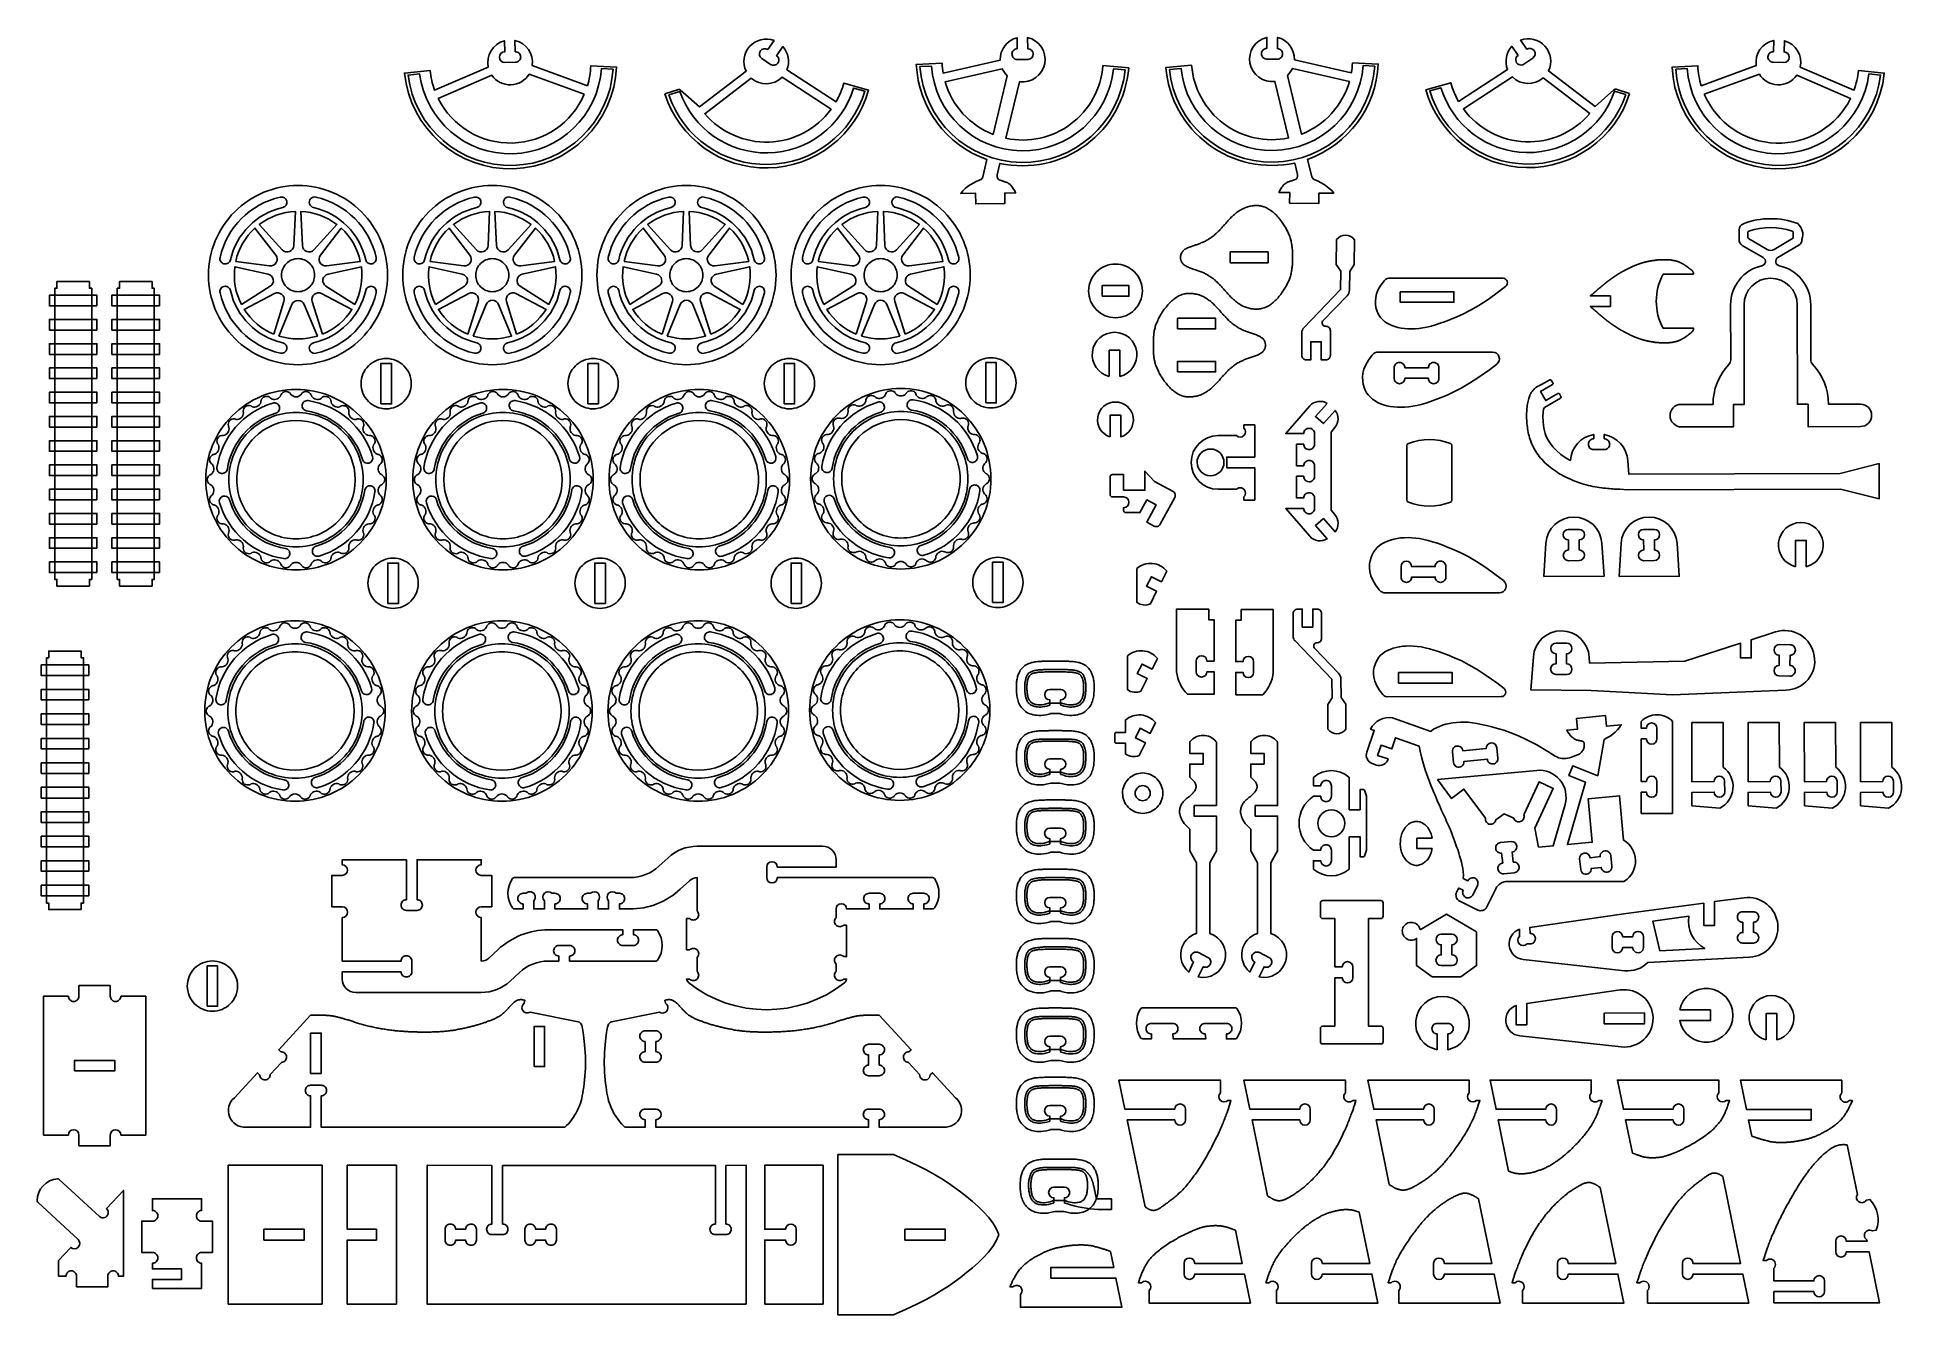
# Model space of a CAD drawing. Extents: x 824.8 to 835.8, y 6.9 to 14.4.
import ezdxf

# ---------------------------------------------------------------- set-up
doc = ezdxf.new("R2010")
doc.units = 0
for name, color, linetype in [('EXTERNAL_CUT', 1, 'CONTINUOUS'), ('INTERNAL_CUT', 5, 'CONTINUOUS'), ('KERF_POCKET_CUT_3MM', 6, 'CONTINUOUS'), ('POCKET_CUT_1_1MM', 3, 'CONTINUOUS')]:
    doc.layers.add(name, color=color, linetype=linetype)

msp = doc.modelspace()

# ---------------------------------------------------------------- linework, layer by layer
at = {"layer": 'EXTERNAL_CUT', "flags": 128}
for points in [[(828.041, 14.073), (827.718, 14.192, 0.396409), (827.616, 14.34), (827.618, 14.274, -0.414214), (827.65, 14.244, -0.414214), (827.62, 14.212), (827.557, 14.21, -1), (827.556, 14.273), (827.554, 14.338, 0.396409), (827.46, 14.184), (827.145, 14.048, -0.063208), (827.118, 14.164), (826.968, 14.148, 0.930566), (828.212, 14.184), (828.061, 14.191, -0.063208), (828.041, 14.073)], [(828.496, 14.026, 0.744898), (829.691, 14.049), (829.546, 14.09, -0.063208), (829.5, 13.98), (829.212, 14.168, 0.284687), (829.188, 14.304), (829.151, 14.25, -1), (829.116, 14.199), (829.064, 14.234, -1), (829.099, 14.286), (829.136, 14.339, 0.676762), (828.972, 14.159), (828.698, 13.951), (828.588, 14.049, 0.263922), (828.575, 14.052), (828.496, 14.026)], [(831.217, 14.18), (831.066, 14.192, -0.45294), (830.497, 13.766), (830.577, 14.098, 0.955312), (830.624, 14.357), (830.625, 14.291, -1), (830.626, 14.229), (830.563, 14.228, -0.414214), (830.532, 14.259, -0.414214), (830.562, 14.291), (830.562, 14.356, 0.349016), (830.463, 14.225), (830.128, 14.148, -0.030871), (830.122, 14.206), (829.971, 14.199, 0.304486), (830.385, 13.641), (830.361, 13.54, -0.237553), (830.346, 13.522), (830.322, 13.512), (830.304, 13.503), (830.287, 13.493), (830.272, 13.483), (830.257, 13.471), (830.244, 13.457), (830.232, 13.443), (830.319, 13.444), (830.32, 13.381), (830.49, 13.383), (830.49, 13.445), (830.553, 13.446), (830.548, 13.457), (830.542, 13.468), (830.536, 13.477), (830.531, 13.484), (830.526, 13.49), (830.521, 13.494), (830.516, 13.498), (830.512, 13.501), (830.507, 13.504), (830.503, 13.506), (830.499, 13.508), (830.495, 13.509), (830.491, 13.511), (830.488, 13.512), (830.484, 13.513), (830.481, 13.514), (830.478, 13.515), (830.474, 13.516), (830.462, 13.52, -0.38801), (830.445, 13.551), (830.461, 13.619, 0.454969), (831.217, 14.18)], [(831.435, 14.182), (831.586, 14.194, 0.45294), (832.155, 13.768), (832.075, 14.1, -0.955312), (832.028, 14.358), (832.027, 14.293, 1), (832.026, 14.231), (832.089, 14.23, 0.414214), (832.12, 14.261, 0.414214), (832.089, 14.292), (832.09, 14.358, -0.349016), (832.189, 14.227), (832.523, 14.15, 0.030871), (832.53, 14.208), (832.681, 14.201, -0.304486), (832.266, 13.642), (832.291, 13.542, 0.237553), (832.306, 13.524), (832.329, 13.514), (832.347, 13.505), (832.364, 13.495), (832.38, 13.484), (832.394, 13.472), (832.408, 13.459), (832.42, 13.445), (832.333, 13.445), (832.332, 13.383), (832.161, 13.385), (832.162, 13.447), (832.098, 13.448), (832.104, 13.459), (832.11, 13.47), (832.115, 13.479), (832.121, 13.486), (832.126, 13.492), (832.131, 13.496), (832.136, 13.5), (832.14, 13.503), (832.144, 13.506), (832.149, 13.508), (832.153, 13.51), (832.157, 13.511), (832.16, 13.513), (832.164, 13.514), (832.168, 13.515), (832.171, 13.516), (832.174, 13.517), (832.177, 13.518), (832.19, 13.522, 0.38801), (832.207, 13.553), (832.191, 13.621, -0.454969), (831.435, 14.182)], [(834.156, 14.028, -0.744898), (832.961, 14.051), (833.106, 14.092, 0.063208), (833.152, 13.982), (833.44, 14.17, -0.284687), (833.464, 14.306), (833.501, 14.252, 1), (833.536, 14.201), (833.588, 14.236, 1), (833.552, 14.288), (833.516, 14.341, -0.676762), (833.68, 14.161), (833.953, 13.953), (834.064, 14.051, -0.263922), (834.077, 14.054), (834.156, 14.028)], [(834.576, 14.073), (834.899, 14.192, -0.396409), (835.001, 14.34), (834.999, 14.274, 0.414214), (834.967, 14.244, 0.414214), (834.998, 14.212), (835.06, 14.21, 1), (835.062, 14.273), (835.064, 14.338, -0.396409), (835.157, 14.184), (835.472, 14.048, 0.063208), (835.499, 14.164), (835.65, 14.148, -0.930566), (834.405, 14.184), (834.556, 14.191, 0.063208), (834.576, 14.073)], [(826.869, 12.963, -0.414214), (826.344, 12.438, -0.414214), (825.818, 12.963, -0.414214), (826.344, 13.489, -0.414214), (826.869, 12.963)], [(828.009, 12.963, -0.414214), (827.483, 12.438, -0.414214), (826.958, 12.963, -0.414214), (827.483, 13.489, -0.414214), (828.009, 12.963)], [(829.148, 12.963, -0.414214), (828.622, 12.438, -0.414214), (828.097, 12.963, -0.414214), (828.622, 13.489, -0.414214), (829.148, 12.963)], [(830.287, 12.963, -0.414214), (829.762, 12.438, -0.414214), (829.236, 12.963, -0.414214), (829.762, 13.489, -0.414214), (830.287, 12.963)], [(835.51, 12.206), (835.323, 12.206, 0.192473), (835.229, 12.44, -0.192473), (835.219, 12.467), (835.218, 12.789, 0.351629), (835.034, 13.018, -0.680657), (835.026, 13.067), (835.148, 13.139, 0.265486), (835.167, 13.173, 0.312548), (835.142, 13.266, 0.181495), (834.823, 13.265, 0.312548), (834.798, 13.228), (834.798, 13.172, 0.265486), (834.817, 13.138), (834.94, 13.066, -0.680657), (834.932, 13.018, 0.351629), (834.748, 12.789), (834.749, 12.466, -0.192473), (834.738, 12.439, 0.192473), (834.645, 12.205), (834.458, 12.205, 0.414214), (834.393, 12.139, 0.414214), (834.459, 12.073), (834.766, 12.074), (834.766, 12.205), (834.828, 12.205), (834.827, 12.789, -1), (835.139, 12.789), (835.14, 12.206), (835.203, 12.206), (835.203, 12.074), (835.51, 12.075, 1), (835.51, 12.206)], [(835.115, 13.215, 0.322017), (835.11, 13.221, 0.163777), (834.855, 13.221, 0.322017), (834.85, 13.215), (834.85, 13.184, 0.265486), (834.853, 13.178), (834.963, 13.114, 0.272884), (835.003, 13.114), (835.112, 13.178, 0.265486), (835.115, 13.184), (835.115, 13.215)], [(832.259, 12.466), (832.285, 12.466), (832.285, 12.572), (832.347, 12.572), (832.347, 12.466), (832.374, 12.466, 0.414214), (832.4, 12.493), (832.4, 12.637, 0.414214), (832.374, 12.663), (832.372, 12.663, -0.661891), (832.358, 12.697), (832.498, 12.841, 0.19179), (832.512, 12.877), (832.514, 12.985), (832.54, 13.025), (832.542, 13.17, 0.5), (832.437, 13.172), (832.435, 13.026), (832.461, 12.986), (832.46, 12.878), (832.244, 12.654, 0.194384), (832.233, 12.626), (832.233, 12.493, 0.414214), (832.259, 12.466)], [(831.297, 12.871, -0.414214), (831.139, 12.713, -0.414214), (830.982, 12.871, -0.414214), (831.139, 13.028, -0.414214), (831.297, 12.871)], [(834.531, 12.968), (834.531, 12.97), (834.531, 12.97), (834.531, 12.97), (834.531, 12.971), (834.531, 12.971), (834.531, 12.971), (834.53, 12.972), (834.53, 12.972), (834.53, 12.973), (834.53, 12.973), (834.53, 12.974), (834.53, 12.974), (834.53, 12.975), (834.53, 12.975), (834.53, 12.976), (834.53, 12.976), (834.53, 12.976), (834.53, 12.977), (834.53, 12.977), (834.529, 12.978), (834.529, 12.978), (834.529, 12.979), (834.529, 12.979), (834.529, 12.98), (834.529, 12.98), (834.528, 12.981), (834.528, 12.981), (834.528, 12.982), (834.528, 12.982), (834.527, 12.983), (834.527, 12.983), (834.527, 12.984), (834.527, 12.984), (834.526, 12.985), (834.526, 12.985), (834.526, 12.985), (834.525, 12.986), (834.525, 12.986), (834.525, 12.987), (834.524, 12.987), (834.524, 12.988), (834.524, 12.988), (834.523, 12.988), (834.523, 12.989), (834.522, 12.989), (834.522, 12.99), (834.522, 12.99), (834.521, 12.991), (834.521, 12.991), (834.52, 12.991), (834.52, 12.992), (834.519, 12.992), (834.519, 12.993), (834.518, 12.993), (834.518, 12.993), (834.517, 12.994), (834.517, 12.994), (834.517, 12.995), (834.516, 12.995), (834.516, 12.995), (834.515, 12.996), (834.515, 12.996), (834.514, 12.997), (834.514, 12.997), (834.513, 12.997), (834.513, 12.998), (834.512, 12.998), (834.512, 12.998), (834.512, 12.999), (834.511, 12.999), (834.511, 12.999), (834.51, 13), (834.51, 13), (834.509, 13.001), (834.509, 13.001), (834.509, 13.001), (834.508, 13.002), (834.508, 13.002), (834.507, 13.002), (834.507, 13.003), (834.506, 13.003), (834.506, 13.003), (834.505, 13.004), (834.505, 13.004), (834.505, 13.004), (834.504, 13.004), (834.504, 13.005), (834.503, 13.005), (834.503, 13.005), (834.503, 13.006), (834.502, 13.006), (834.502, 13.006), (834.501, 13.007), (834.501, 13.007), (834.5, 13.007), (834.5, 13.007), (834.5, 13.008), (834.499, 13.008), (834.499, 13.008), (834.498, 13.009), (834.498, 13.009), (834.498, 13.009), (834.497, 13.01), (834.497, 13.01), (834.496, 13.01), (834.496, 13.01), (834.496, 13.011), (834.495, 13.011), (834.495, 13.011), (834.494, 13.011), (834.494, 13.012), (834.494, 13.012), (834.493, 13.012), (834.493, 13.013), (834.492, 13.013), (834.492, 13.013), (834.492, 13.013), (834.491, 13.014), (834.491, 13.014), (834.49, 13.014), (834.49, 13.014), (834.49, 13.015), (834.489, 13.015), (834.489, 13.015), (834.489, 13.015), (834.488, 13.016), (834.488, 13.016), (834.487, 13.016), (834.487, 13.017), (834.487, 13.017), (834.486, 13.017), (834.486, 13.017), (834.486, 13.018), (834.485, 13.018), (834.485, 13.018), (834.484, 13.018), (834.484, 13.019), (834.484, 13.019), (834.483, 13.019), (834.483, 13.019), (834.483, 13.02), (834.482, 13.02), (834.482, 13.02), (834.481, 13.02), (834.481, 13.021), (834.481, 13.021), (834.48, 13.021), (834.48, 13.021), (834.48, 13.022), (834.479, 13.022), (834.479, 13.022), (834.478, 13.022), (834.478, 13.022), (834.478, 13.023), (834.477, 13.023), (834.477, 13.023), (834.477, 13.023), (834.476, 13.024), (834.476, 13.024), (834.475, 13.024), (834.475, 13.024), (834.475, 13.025), (834.474, 13.025), (834.474, 13.025), (834.474, 13.025), (834.473, 13.026), (834.473, 13.026), (834.473, 13.026), (834.472, 13.026), (834.472, 13.026), (834.471, 13.027), (834.471, 13.027), (834.471, 13.027), (834.47, 13.027), (834.47, 13.028), (834.47, 13.028), (834.469, 13.028), (834.469, 13.028), (834.469, 13.029), (834.468, 13.029), (834.468, 13.029), (834.467, 13.029), (834.467, 13.029), (834.467, 13.03), (834.466, 13.03), (834.466, 13.03), (834.466, 13.03), (834.465, 13.03), (834.465, 13.031), (834.465, 13.031), (834.464, 13.031), (834.464, 13.031), (834.463, 13.032), (834.463, 13.032), (834.463, 13.032), (834.462, 13.032), (834.462, 13.032), (834.462, 13.033), (834.461, 13.033), (834.461, 13.033), (834.461, 13.033), (834.46, 13.033), (834.46, 13.034), (834.459, 13.034), (834.459, 13.034), (834.459, 13.034), (834.458, 13.034), (834.458, 13.035), (834.458, 13.035), (834.457, 13.035), (834.457, 13.035), (834.456, 13.035), (834.456, 13.036), (834.456, 13.036), (834.455, 13.036), (834.455, 13.036), (834.455, 13.036), (834.454, 13.037), (834.454, 13.037), (834.453, 13.037), (834.453, 13.037), (834.453, 13.037), (834.452, 13.037), (834.452, 13.038), (834.452, 13.038), (834.451, 13.038), (834.451, 13.038), (834.45, 13.038), (834.45, 13.039), (834.45, 13.039), (834.449, 13.039), (834.449, 13.039), (834.449, 13.039), (834.448, 13.039), (834.448, 13.04), (834.447, 13.04), (834.447, 13.04), (834.447, 13.04), (834.446, 13.04), (834.446, 13.04), (834.445, 13.041), (834.445, 13.041), (834.445, 13.041), (834.444, 13.041), (834.444, 13.041), (834.443, 13.041), (834.443, 13.042), (834.443, 13.042), (834.442, 13.042), (834.442, 13.042), (834.441, 13.042), (834.441, 13.042), (834.441, 13.042), (834.44, 13.043), (834.44, 13.043), (834.439, 13.043), (834.439, 13.043), (834.439, 13.043), (834.438, 13.043), (834.438, 13.043), (834.437, 13.044), (834.437, 13.044), (834.436, 13.044), (834.436, 13.044), (834.436, 13.044), (834.435, 13.044), (834.435, 13.044), (834.434, 13.045), (834.434, 13.045), (834.434, 13.045), (834.433, 13.045), (834.433, 13.045), (834.432, 13.045), (834.432, 13.045), (834.431, 13.046), (834.431, 13.046), (834.431, 13.046), (834.43, 13.046), (834.43, 13.046), (834.429, 13.046), (834.429, 13.046), (834.428, 13.046), (834.428, 13.046), (834.427, 13.047), (834.427, 13.047), (834.427, 13.047), (834.426, 13.047), (834.426, 13.047), (834.425, 13.047), (834.425, 13.047), (834.424, 13.047), (834.424, 13.047), (834.423, 13.048), (834.423, 13.048), (834.422, 13.048), (834.422, 13.048), (834.421, 13.048), (834.421, 13.048), (834.421, 13.048), (834.42, 13.048), (834.42, 13.048), (834.419, 13.049), (834.419, 13.049), (834.418, 13.049), (834.418, 13.049), (834.417, 13.049), (834.417, 13.049), (834.416, 13.049), (834.416, 13.049), (834.415, 13.049), (834.415, 13.049), (834.414, 13.049), (834.414, 13.05), (834.413, 13.05), (834.413, 13.05), (834.412, 13.05), (834.412, 13.05), (834.411, 13.05), (834.411, 13.05), (834.41, 13.05), (834.41, 13.05), (834.409, 13.05), (834.409, 13.05), (834.408, 13.05), (834.408, 13.05), (834.407, 13.051), (834.407, 13.051), (834.406, 13.051), (834.406, 13.051), (834.405, 13.051), (834.405, 13.051), (834.404, 13.051), (834.404, 13.051), (834.403, 13.051), (834.403, 13.051), (834.402, 13.051), (834.402, 13.051), (834.401, 13.051), (834.401, 13.051), (834.4, 13.051), (834.4, 13.051), (834.399, 13.052), (834.399, 13.052), (834.398, 13.052), (834.398, 13.052), (834.397, 13.052), (834.397, 13.052), (834.396, 13.052), (834.396, 13.052), (834.395, 13.052), (834.395, 13.052), (834.394, 13.052), (834.394, 13.052), (834.393, 13.052), (834.392, 13.052), (834.392, 13.052), (834.391, 13.052), (834.391, 13.052), (834.39, 13.052), (834.39, 13.052), (834.389, 13.052), (834.389, 13.052), (834.388, 13.052), (834.388, 13.053), (834.387, 13.053), (834.387, 13.053), (834.386, 13.053), (834.385, 13.053), (834.385, 13.053), (834.384, 13.053), (834.384, 13.053), (834.383, 13.053), (834.383, 13.053), (834.382, 13.053), (834.382, 13.053), (834.381, 13.053), (834.381, 13.053), (834.38, 13.053), (834.379, 13.053), (834.379, 13.053), (834.378, 13.053), (834.378, 13.053), (834.377, 13.053), (834.377, 13.053), (834.376, 13.053), (834.376, 13.053), (834.375, 13.053), (834.374, 13.053), (834.374, 13.053), (834.373, 13.053), (834.373, 13.053), (834.372, 13.053), (834.372, 13.053), (834.371, 13.053), (834.371, 13.053), (834.37, 13.053), (834.369, 13.053), (834.369, 13.053), (834.368, 13.053), (834.368, 13.053), (834.367, 13.053), (834.367, 13.053), (834.366, 13.053), (834.365, 13.053), (834.365, 13.053), (834.364, 13.053), (834.364, 13.053), (834.363, 13.053), (834.363, 13.053), (834.362, 13.053), (834.361, 13.053), (834.361, 13.053), (834.36, 13.053), (834.36, 13.053), (834.359, 13.053), (834.359, 13.053), (834.358, 13.053), (834.357, 13.053), (834.357, 13.053), (834.356, 13.053), (834.356, 13.053), (834.355, 13.053), (834.355, 13.053), (834.354, 13.053), (834.353, 13.053), (834.353, 13.053), (834.352, 13.053), (834.352, 13.053), (834.351, 13.053), (834.351, 13.053), (834.35, 13.053), (834.349, 13.053), (834.349, 13.053), (834.348, 13.053), (834.348, 13.053), (834.347, 13.053), (834.346, 13.053), (834.346, 13.053), (834.345, 13.053), (834.345, 13.053), (834.344, 13.053), (834.344, 13.053), (834.343, 13.053), (834.342, 13.053), (834.342, 13.053), (834.341, 13.053), (834.341, 13.053), (834.34, 13.053), (834.339, 13.053), (834.339, 13.053), (834.338, 13.053), (834.338, 13.053), (834.337, 13.053), (834.337, 13.053), (834.336, 13.053), (834.335, 13.053), (834.335, 13.053), (834.334, 13.053), (834.334, 13.053), (834.333, 13.053), (834.332, 13.053), (834.332, 13.053), (834.331, 13.053), (834.331, 13.052), (834.33, 13.052), (834.329, 13.052), (834.329, 13.052), (834.328, 13.052), (834.328, 13.052), (834.327, 13.052), (834.327, 13.052), (834.326, 13.052), (834.325, 13.052), (834.325, 13.052), (834.324, 13.052), (834.324, 13.052), (834.323, 13.052), (834.322, 13.052), (834.322, 13.052), (834.321, 13.052), (834.321, 13.052), (834.32, 13.052), (834.319, 13.052), (834.319, 13.052), (834.318, 13.052), (834.318, 13.052), (834.317, 13.052), (834.316, 13.052), (834.316, 13.051), (834.315, 13.051), (834.315, 13.051), (834.314, 13.051), (834.313, 13.051), (834.313, 13.051), (834.312, 13.051), (834.312, 13.051), (834.311, 13.051), (834.31, 13.051), (834.31, 13.051), (834.309, 13.051), (834.309, 13.051), (834.308, 13.051), (834.307, 13.051), (834.307, 13.051), (834.306, 13.051), (834.306, 13.051), (834.305, 13.05), (834.304, 13.05), (834.304, 13.05), (834.303, 13.05), (834.303, 13.05), (834.302, 13.05), (834.301, 13.05), (834.301, 13.05), (834.3, 13.05), (834.3, 13.05), (834.299, 13.05), (834.298, 13.05), (834.298, 13.05), (834.297, 13.05), (834.297, 13.049), (834.296, 13.049), (834.295, 13.049), (834.295, 13.049), (834.294, 13.049), (834.294, 13.049), (834.293, 13.049), (834.292, 13.049), (834.292, 13.049), (834.291, 13.049), (834.29, 13.049), (834.29, 13.049), (834.289, 13.048), (834.289, 13.048), (834.288, 13.048), (834.287, 13.048), (834.287, 13.048), (834.286, 13.048), (834.286, 13.048), (834.285, 13.048), (834.284, 13.048), (834.284, 13.048), (834.283, 13.048), (834.283, 13.047), (834.282, 13.047), (834.281, 13.047), (834.281, 13.047), (834.28, 13.047), (834.279, 13.047), (834.279, 13.047), (834.278, 13.047), (834.278, 13.047), (834.277, 13.047), (834.276, 13.046), (834.276, 13.046), (834.275, 13.046), (834.275, 13.046), (834.274, 13.046), (834.273, 13.046), (834.273, 13.046), (834.272, 13.046), (834.271, 13.045), (834.271, 13.045), (834.27, 13.045), (834.27, 13.045), (834.269, 13.045), (834.268, 13.045), (834.268, 13.045), (834.267, 13.045), (834.266, 13.045), (834.266, 13.044), (834.265, 13.044), (834.265, 13.044), (834.264, 13.044), (834.263, 13.044), (834.263, 13.044), (834.262, 13.044), (834.261, 13.043), (834.261, 13.043), (834.26, 13.043), (834.26, 13.043), (834.259, 13.043), (834.258, 13.043), (834.258, 13.043), (834.257, 13.042), (834.256, 13.042), (834.256, 13.042), (834.255, 13.042), (834.255, 13.042), (834.254, 13.042), (834.253, 13.042), (834.253, 13.041), (834.252, 13.041), (834.251, 13.041), (834.251, 13.041), (834.25, 13.041), (834.249, 13.041), (834.249, 13.04), (834.248, 13.04), (834.248, 13.04), (834.247, 13.04), (834.246, 13.04), (834.246, 13.04), (834.245, 13.039), (834.244, 13.039), (834.244, 13.039), (834.243, 13.039), (834.242, 13.039), (834.242, 13.039), (834.241, 13.038), (834.241, 13.038), (834.24, 13.038), (834.239, 13.038), (834.239, 13.038), (834.238, 13.038), (834.237, 13.037), (834.237, 13.037), (834.236, 13.037), (834.235, 13.037), (834.235, 13.037), (834.234, 13.036), (834.233, 13.036), (834.233, 13.036), (834.232, 13.036), (834.232, 13.036), (834.231, 13.035), (834.23, 13.035), (834.23, 13.035), (834.229, 13.035), (834.228, 13.035), (834.228, 13.034), (834.227, 13.034), (834.226, 13.034), (834.226, 13.034), (834.225, 13.034), (834.224, 13.033), (834.224, 13.033), (834.223, 13.033), (834.223, 13.033), (834.222, 13.033), (834.221, 13.032), (834.221, 13.032), (834.22, 13.032), (834.219, 13.032), (834.219, 13.031), (834.218, 13.031), (834.217, 13.031), (834.217, 13.031), (834.216, 13.031), (834.215, 13.03), (834.215, 13.03), (834.214, 13.03), (834.213, 13.03), (834.213, 13.029), (834.212, 13.029), (834.211, 13.029), (834.211, 13.029), (834.21, 13.029), (834.21, 13.028), (834.209, 13.028), (834.208, 13.028), (834.208, 13.028), (834.207, 13.027), (834.206, 13.027), (834.206, 13.027), (834.205, 13.027), (834.204, 13.026), (834.204, 13.026), (834.203, 13.026), (834.202, 13.026), (834.202, 13.025), (834.201, 13.025), (834.2, 13.025), (834.2, 13.025), (834.199, 13.024), (834.198, 13.024), (834.198, 13.024), (834.197, 13.024), (834.196, 13.023), (834.196, 13.023), (834.195, 13.023), (834.194, 13.023), (834.194, 13.022), (834.193, 13.022), (834.192, 13.022), (834.192, 13.022), (834.191, 13.021), (834.19, 13.021), (834.19, 13.021), (834.189, 13.02), (834.188, 13.02), (834.188, 13.02), (834.187, 13.02), (834.186, 13.019), (834.186, 13.019), (834.185, 13.019), (834.185, 13.019), (834.184, 13.018), (834.183, 13.018), (834.183, 13.018), (834.182, 13.017), (834.181, 13.017), (834.181, 13.017), (834.18, 13.017), (834.179, 13.016), (834.179, 13.016), (834.178, 13.016), (834.177, 13.015), (834.177, 13.015), (834.176, 13.015), (834.175, 13.015), (834.175, 13.014), (834.174, 13.014), (834.173, 13.014), (834.173, 13.013), (834.172, 13.013), (834.171, 13.013), (834.171, 13.013), (834.17, 13.012), (834.169, 13.012), (834.169, 13.012), (834.168, 13.011), (834.167, 13.011), (834.167, 13.011), (834.166, 13.01), (834.165, 13.01), (834.165, 13.01), (834.164, 13.009), (834.163, 13.009), (834.163, 13.009), (834.162, 13.009), (834.161, 13.008), (834.161, 13.008), (834.16, 13.008), (834.159, 13.007), (834.159, 13.007), (834.158, 13.007), (834.157, 13.006), (834.157, 13.006), (834.156, 13.006), (834.155, 13.005), (834.155, 13.005), (834.154, 13.005), (834.153, 13.004), (834.153, 13.004), (834.152, 13.004), (834.151, 13.003), (834.151, 13.003), (834.15, 13.003), (834.149, 13.003), (834.149, 13.002), (834.148, 13.002), (834.147, 13.002), (834.147, 13.001), (834.146, 13.001), (834.145, 13.001), (834.145, 13), (834.144, 13), (834.143, 13), (834.143, 12.999), (834.142, 12.999), (834.141, 12.999), (834.141, 12.998), (834.14, 12.998), (834.139, 12.997), (834.139, 12.997), (834.138, 12.997), (834.137, 12.996), (834.137, 12.996), (834.136, 12.996), (834.135, 12.995), (834.135, 12.995), (834.134, 12.995), (834.133, 12.994), (834.133, 12.994), (834.132, 12.994), (834.131, 12.993), (834.13, 12.993), (834.13, 12.993), (834.129, 12.992), (834.128, 12.992), (834.128, 12.992), (834.127, 12.991), (834.126, 12.991), (834.126, 12.99), (834.125, 12.99), (834.124, 12.99), (834.124, 12.989), (834.123, 12.989), (834.122, 12.989), (834.122, 12.988), (834.121, 12.988), (834.12, 12.988), (834.12, 12.987), (834.119, 12.987), (834.118, 12.986), (834.118, 12.986), (834.117, 12.986), (834.116, 12.985), (834.116, 12.985), (834.115, 12.985), (834.114, 12.984), (834.114, 12.984), (834.113, 12.983), (834.112, 12.983), (834.112, 12.983), (834.111, 12.982), (834.11, 12.982), (834.11, 12.982), (834.109, 12.981), (834.108, 12.981), (834.108, 12.98), (834.107, 12.98), (834.106, 12.98), (834.106, 12.979), (834.105, 12.979), (834.104, 12.979), (834.104, 12.978), (834.103, 12.978), (834.102, 12.977), (834.102, 12.977), (834.101, 12.977), (834.1, 12.976), (834.1, 12.976), (834.099, 12.975), (834.098, 12.975), (834.098, 12.975), (834.097, 12.974), (834.096, 12.974), (834.096, 12.973), (834.095, 12.973), (834.094, 12.973), (834.094, 12.972), (834.093, 12.972), (834.092, 12.971), (834.092, 12.971), (834.091, 12.971), (834.09, 12.97), (834.09, 12.97), (834.089, 12.969), (834.088, 12.969), (834.088, 12.968), (834.087, 12.968), (834.086, 12.968), (834.086, 12.967), (834.085, 12.967), (834.084, 12.966), (834.084, 12.966), (834.083, 12.966), (834.082, 12.965), (834.082, 12.965), (834.081, 12.964), (834.08, 12.964), (834.08, 12.963), (834.079, 12.963), (834.078, 12.963), (834.078, 12.962), (834.077, 12.962), (834.076, 12.961), (834.075, 12.961), (834.075, 12.96), (834.074, 12.96), (834.073, 12.96), (834.073, 12.959), (834.072, 12.959), (834.071, 12.958), (834.071, 12.958), (834.07, 12.957), (834.069, 12.957), (834.069, 12.956), (834.068, 12.956), (834.067, 12.956), (834.067, 12.955), (834.066, 12.955), (834.065, 12.954), (834.065, 12.954), (834.064, 12.953), (834.063, 12.953), (834.063, 12.952), (834.062, 12.952), (834.061, 12.951), (834.061, 12.951), (834.06, 12.951), (834.059, 12.95), (834.059, 12.95), (834.058, 12.949), (834.057, 12.949), (834.057, 12.948), (834.056, 12.948), (834.055, 12.947), (834.055, 12.947), (834.054, 12.946), (834.053, 12.946), (834.053, 12.945), (834.052, 12.945), (834.051, 12.945), (834.051, 12.944), (834.05, 12.944), (834.049, 12.943), (834.049, 12.943), (834.048, 12.942), (834.047, 12.942), (834.047, 12.941), (834.046, 12.941), (834.045, 12.94), (834.045, 12.94), (834.044, 12.939), (834.043, 12.939), (834.043, 12.938), (834.042, 12.938), (834.041, 12.937), (834.041, 12.937), (834.04, 12.936), (834.039, 12.936), (834.039, 12.935), (834.038, 12.935), (834.037, 12.934), (834.037, 12.934), (834.036, 12.933), (834.035, 12.933), (834.035, 12.932), (834.034, 12.932), (834.033, 12.931), (834.033, 12.931), (834.032, 12.93), (834.031, 12.93), (834.031, 12.929), (834.03, 12.929), (834.029, 12.928), (834.029, 12.928), (834.028, 12.927), (834.027, 12.927), (834.027, 12.926), (834.026, 12.926), (834.025, 12.925), (834.025, 12.925), (834.024, 12.924), (834.023, 12.924), (834.023, 12.923), (834.022, 12.923), (834.021, 12.922), (834.021, 12.922), (834.02, 12.921), (834.019, 12.92), (834.019, 12.92), (834.018, 12.919), (834.017, 12.919), (834.017, 12.918), (834.016, 12.918), (834.015, 12.917), (834.015, 12.917), (834.014, 12.916), (834.013, 12.916), (834.013, 12.915), (834.012, 12.915), (834.011, 12.914), (834.011, 12.913), (834.01, 12.913), (834.009, 12.912), (834.009, 12.912), (834.008, 12.911), (834.007, 12.911), (834.006, 12.91), (834.006, 12.91), (834.005, 12.909), (834.004, 12.908), (834.004, 12.908), (834.003, 12.907), (834.002, 12.907), (834.002, 12.906), (834.001, 12.906), (834, 12.905), (834, 12.905), (833.999, 12.904), (833.998, 12.903), (833.998, 12.903), (833.997, 12.902), (833.996, 12.902), (833.996, 12.901), (833.995, 12.901), (833.994, 12.9), (833.993, 12.899), (833.993, 12.899), (833.992, 12.898), (833.991, 12.898), (833.991, 12.897), (833.99, 12.896), (833.989, 12.896), (833.989, 12.895), (833.988, 12.895), (833.987, 12.894), (833.986, 12.894), (833.986, 12.893), (833.985, 12.892), (833.984, 12.892), (833.984, 12.891), (833.983, 12.891), (833.982, 12.89), (833.982, 12.889), (833.981, 12.889), (833.98, 12.888), (833.979, 12.888), (833.979, 12.887), (833.978, 12.886), (833.977, 12.886), (833.977, 12.885), (833.976, 12.884), (833.975, 12.884), (833.974, 12.883), (833.974, 12.883), (833.973, 12.882), (833.972, 12.881), (833.971, 12.881), (833.971, 12.88), (833.97, 12.88), (833.969, 12.879), (833.969, 12.878), (833.968, 12.878), (833.967, 12.877), (833.966, 12.876), (833.966, 12.876), (833.965, 12.875), (833.964, 12.874), (833.963, 12.874), (833.963, 12.873), (833.962, 12.873), (833.961, 12.872), (833.96, 12.871), (833.96, 12.871), (833.959, 12.87), (833.958, 12.869), (833.957, 12.869), (833.957, 12.868), (833.956, 12.867), (833.955, 12.867), (833.954, 12.866), (833.954, 12.865), (833.953, 12.865), (833.952, 12.864), (833.951, 12.863), (833.95, 12.863), (833.95, 12.862), (833.949, 12.861), (833.948, 12.861), (833.947, 12.86), (833.947, 12.859), (833.946, 12.859), (833.945, 12.858), (833.944, 12.857), (833.944, 12.857), (833.943, 12.856), (833.942, 12.856), (833.941, 12.855), (833.941, 12.854), (833.94, 12.854), (833.939, 12.853), (833.938, 12.852), (833.938, 12.852), (833.937, 12.851), (833.936, 12.851), (833.936, 12.85), (833.935, 12.85), (833.935, 12.849), (833.934, 12.849), (833.933, 12.848), (833.933, 12.848), (833.932, 12.847), (833.932, 12.847), (833.931, 12.846), (833.931, 12.846), (833.93, 12.845), (833.93, 12.845), (833.929, 12.845), (833.929, 12.844), (833.929, 12.844), (833.928, 12.844), (833.928, 12.843), (833.928, 12.843), (833.927, 12.843), (833.927, 12.843), (833.925, 12.841), (834.043, 12.841), (834.043, 12.779), (833.925, 12.779), (833.927, 12.777), (833.927, 12.777), (833.928, 12.777), (833.928, 12.777), (833.928, 12.776), (833.929, 12.776), (833.929, 12.776), (833.929, 12.775), (833.93, 12.775), (833.93, 12.774), (833.931, 12.774), (833.931, 12.774), (833.932, 12.773), (833.932, 12.773), (833.933, 12.772), (833.933, 12.772), (833.934, 12.771), (833.935, 12.771), (833.935, 12.77), (833.936, 12.77), (833.936, 12.769), (833.937, 12.769), (833.938, 12.768), (833.938, 12.767), (833.939, 12.767), (833.94, 12.766), (833.941, 12.766), (833.941, 12.765), (833.942, 12.764), (833.943, 12.764), (833.944, 12.763), (833.944, 12.762), (833.945, 12.762), (833.946, 12.761), (833.947, 12.76), (833.947, 12.76), (833.948, 12.759), (833.949, 12.758), (833.95, 12.758), (833.95, 12.757), (833.951, 12.756), (833.952, 12.756), (833.953, 12.755), (833.954, 12.754), (833.954, 12.754), (833.955, 12.753), (833.956, 12.753), (833.957, 12.752), (833.957, 12.751), (833.958, 12.751), (833.959, 12.75), (833.96, 12.749), (833.96, 12.749), (833.961, 12.748), (833.962, 12.747), (833.963, 12.747), (833.963, 12.746), (833.964, 12.745), (833.965, 12.745), (833.966, 12.744), (833.966, 12.744), (833.967, 12.743), (833.968, 12.742), (833.969, 12.742), (833.969, 12.741), (833.97, 12.74), (833.971, 12.74), (833.971, 12.739), (833.972, 12.738), (833.973, 12.738), (833.974, 12.737), (833.974, 12.737), (833.975, 12.736), (833.976, 12.735), (833.977, 12.735), (833.977, 12.734), (833.978, 12.734), (833.979, 12.733), (833.979, 12.732), (833.98, 12.732), (833.981, 12.731), (833.982, 12.731), (833.982, 12.73), (833.983, 12.729), (833.984, 12.729), (833.984, 12.728), (833.985, 12.728), (833.986, 12.727), (833.986, 12.726), (833.987, 12.726), (833.988, 12.725), (833.989, 12.725), (833.989, 12.724), (833.99, 12.723), (833.991, 12.723), (833.991, 12.722), (833.992, 12.722), (833.993, 12.721), (833.993, 12.72), (833.994, 12.72), (833.995, 12.719), (833.996, 12.719), (833.996, 12.718), (833.997, 12.718), (833.998, 12.717), (833.998, 12.716), (833.999, 12.716), (834, 12.715), (834, 12.715), (834.001, 12.714), (834.002, 12.714), (834.002, 12.713), (834.003, 12.712), (834.004, 12.712), (834.004, 12.711), (834.005, 12.711), (834.006, 12.71), (834.006, 12.71), (834.007, 12.709), (834.008, 12.709), (834.009, 12.708), (834.009, 12.707), (834.01, 12.707), (834.011, 12.706), (834.011, 12.706), (834.012, 12.705), (834.013, 12.705), (834.013, 12.704), (834.014, 12.704), (834.015, 12.703), (834.015, 12.703), (834.016, 12.702), (834.017, 12.702), (834.017, 12.701), (834.018, 12.7), (834.019, 12.7), (834.019, 12.699), (834.02, 12.699), (834.021, 12.698), (834.021, 12.698), (834.022, 12.697), (834.023, 12.697), (834.023, 12.696), (834.024, 12.696), (834.025, 12.695), (834.025, 12.695), (834.026, 12.694), (834.027, 12.694), (834.027, 12.693), (834.028, 12.693), (834.029, 12.692), (834.029, 12.692), (834.03, 12.691), (834.031, 12.691), (834.031, 12.69), (834.032, 12.69), (834.033, 12.689), (834.033, 12.689), (834.034, 12.688), (834.035, 12.688), (834.035, 12.687), (834.036, 12.687), (834.037, 12.686), (834.037, 12.686), (834.038, 12.685), (834.039, 12.685), (834.039, 12.684), (834.04, 12.684), (834.041, 12.683), (834.041, 12.683), (834.042, 12.682), (834.043, 12.682), (834.043, 12.681), (834.044, 12.681), (834.045, 12.68), (834.045, 12.68), (834.046, 12.679), (834.047, 12.679), (834.047, 12.678), (834.048, 12.678), (834.049, 12.677), (834.049, 12.677), (834.05, 12.676), (834.051, 12.676), (834.051, 12.675), (834.052, 12.675), (834.053, 12.674), (834.053, 12.674), (834.054, 12.673), (834.055, 12.673), (834.055, 12.673), (834.056, 12.672), (834.057, 12.672), (834.057, 12.671), (834.058, 12.671), (834.059, 12.67), (834.059, 12.67), (834.06, 12.669), (834.061, 12.669), (834.061, 12.668), (834.062, 12.668), (834.063, 12.667), (834.063, 12.667), (834.064, 12.667), (834.065, 12.666), (834.065, 12.666), (834.066, 12.665), (834.067, 12.665), (834.067, 12.664), (834.068, 12.664), (834.069, 12.663), (834.069, 12.663), (834.07, 12.663), (834.071, 12.662), (834.071, 12.662), (834.072, 12.661), (834.073, 12.661), (834.073, 12.66), (834.074, 12.66), (834.075, 12.659), (834.075, 12.659), (834.076, 12.659), (834.077, 12.658), (834.078, 12.658), (834.078, 12.657), (834.079, 12.657), (834.08, 12.656), (834.08, 12.656), (834.081, 12.656), (834.082, 12.655), (834.082, 12.655), (834.083, 12.654), (834.084, 12.654), (834.084, 12.653), (834.085, 12.653), (834.086, 12.653), (834.086, 12.652), (834.087, 12.652), (834.088, 12.651), (834.088, 12.651), (834.089, 12.651), (834.09, 12.65), (834.09, 12.65), (834.091, 12.649), (834.092, 12.649), (834.092, 12.649), (834.093, 12.648), (834.094, 12.648), (834.094, 12.647), (834.095, 12.647), (834.096, 12.647), (834.096, 12.646), (834.097, 12.646), (834.098, 12.645), (834.098, 12.645), (834.099, 12.645), (834.1, 12.644), (834.1, 12.644), (834.101, 12.643), (834.102, 12.643), (834.102, 12.643), (834.103, 12.642), (834.104, 12.642), (834.104, 12.641), (834.105, 12.641), (834.106, 12.641), (834.106, 12.64), (834.107, 12.64), (834.108, 12.639), (834.108, 12.639), (834.109, 12.639), (834.11, 12.638), (834.11, 12.638), (834.111, 12.638), (834.112, 12.637), (834.112, 12.637), (834.113, 12.636), (834.114, 12.636), (834.114, 12.636), (834.115, 12.635), (834.116, 12.635), (834.116, 12.635), (834.117, 12.634), (834.118, 12.634), (834.118, 12.633), (834.119, 12.633), (834.12, 12.633), (834.12, 12.632), (834.121, 12.632), (834.122, 12.632), (834.122, 12.631), (834.123, 12.631), (834.124, 12.63), (834.124, 12.63), (834.125, 12.63), (834.126, 12.629), (834.126, 12.629), (834.127, 12.629), (834.128, 12.628), (834.128, 12.628), (834.129, 12.628), (834.13, 12.627), (834.13, 12.627), (834.131, 12.627), (834.132, 12.626), (834.133, 12.626), (834.133, 12.625), (834.134, 12.625), (834.135, 12.625), (834.135, 12.624), (834.136, 12.624), (834.137, 12.624), (834.137, 12.623), (834.138, 12.623), (834.139, 12.623), (834.139, 12.622), (834.14, 12.622), (834.141, 12.622), (834.141, 12.621), (834.142, 12.621), (834.143, 12.621), (834.143, 12.62), (834.144, 12.62), (834.145, 12.62), (834.145, 12.619), (834.146, 12.619), (834.147, 12.619), (834.147, 12.618), (834.148, 12.618), (834.149, 12.618), (834.149, 12.617), (834.15, 12.617), (834.151, 12.617), (834.151, 12.616), (834.152, 12.616), (834.153, 12.616), (834.153, 12.615), (834.154, 12.615), (834.155, 12.615), (834.155, 12.614), (834.156, 12.614), (834.157, 12.614), (834.157, 12.613), (834.158, 12.613), (834.159, 12.613), (834.159, 12.613), (834.16, 12.612), (834.161, 12.612), (834.161, 12.612), (834.162, 12.611), (834.163, 12.611), (834.163, 12.611), (834.164, 12.61), (834.165, 12.61), (834.165, 12.61), (834.166, 12.609), (834.167, 12.609), (834.167, 12.609), (834.168, 12.609), (834.169, 12.608), (834.169, 12.608), (834.17, 12.608), (834.171, 12.607), (834.171, 12.607), (834.172, 12.607), (834.173, 12.606), (834.173, 12.606), (834.174, 12.606), (834.175, 12.606), (834.175, 12.605), (834.176, 12.605), (834.177, 12.605), (834.177, 12.604), (834.178, 12.604), (834.179, 12.604), (834.179, 12.604), (834.18, 12.603), (834.181, 12.603), (834.181, 12.603), (834.182, 12.602), (834.183, 12.602), (834.183, 12.602), (834.184, 12.602), (834.185, 12.601), (834.185, 12.601), (834.186, 12.601), (834.186, 12.6), (834.187, 12.6), (834.188, 12.6), (834.188, 12.6), (834.189, 12.599), (834.19, 12.599), (834.19, 12.599), (834.191, 12.599), (834.192, 12.598), (834.192, 12.598), (834.193, 12.598), (834.194, 12.598), (834.194, 12.597), (834.195, 12.597), (834.196, 12.597), (834.196, 12.596), (834.197, 12.596), (834.198, 12.596), (834.198, 12.596), (834.199, 12.595), (834.2, 12.595), (834.2, 12.595), (834.201, 12.595), (834.202, 12.594), (834.202, 12.594), (834.203, 12.594), (834.204, 12.594), (834.204, 12.593), (834.205, 12.593), (834.206, 12.593), (834.206, 12.593), (834.207, 12.593), (834.208, 12.592), (834.208, 12.592), (834.209, 12.592), (834.21, 12.592), (834.21, 12.591), (834.211, 12.591), (834.211, 12.591), (834.212, 12.591), (834.213, 12.59), (834.213, 12.59), (834.214, 12.59), (834.215, 12.59), (834.215, 12.589), (834.216, 12.589), (834.217, 12.589), (834.217, 12.589), (834.218, 12.589), (834.219, 12.588), (834.219, 12.588), (834.22, 12.588), (834.221, 12.588), (834.221, 12.588), (834.222, 12.587), (834.223, 12.587), (834.223, 12.587), (834.224, 12.587), (834.224, 12.586), (834.225, 12.586), (834.226, 12.586), (834.226, 12.586), (834.227, 12.586), (834.228, 12.585), (834.228, 12.585), (834.229, 12.585), (834.23, 12.585), (834.23, 12.585), (834.231, 12.584), (834.232, 12.584), (834.232, 12.584), (834.233, 12.584), (834.233, 12.584), (834.234, 12.583), (834.235, 12.583), (834.235, 12.583), (834.236, 12.583), (834.237, 12.583), (834.237, 12.583), (834.238, 12.582), (834.239, 12.582), (834.239, 12.582), (834.24, 12.582), (834.241, 12.582), (834.241, 12.581), (834.242, 12.581), (834.242, 12.581), (834.243, 12.581), (834.244, 12.581), (834.244, 12.581), (834.245, 12.58), (834.246, 12.58), (834.246, 12.58), (834.247, 12.58), (834.248, 12.58), (834.248, 12.58), (834.249, 12.579), (834.249, 12.579), (834.25, 12.579), (834.251, 12.579), (834.251, 12.579), (834.252, 12.579), (834.253, 12.578), (834.253, 12.578), (834.254, 12.578), (834.255, 12.578), (834.255, 12.578), (834.256, 12.578), (834.256, 12.578), (834.257, 12.577), (834.258, 12.577), (834.258, 12.577), (834.259, 12.577), (834.26, 12.577), (834.26, 12.577), (834.261, 12.577), (834.261, 12.576), (834.262, 12.576), (834.263, 12.576), (834.263, 12.576), (834.264, 12.576), (834.265, 12.576), (834.265, 12.576), (834.266, 12.575), (834.266, 12.575), (834.267, 12.575), (834.268, 12.575), (834.268, 12.575), (834.269, 12.575), (834.27, 12.575), (834.27, 12.575), (834.271, 12.574), (834.271, 12.574), (834.272, 12.574), (834.273, 12.574), (834.273, 12.574), (834.274, 12.574), (834.275, 12.574), (834.275, 12.574), (834.276, 12.574), (834.276, 12.573), (834.277, 12.573), (834.278, 12.573), (834.278, 12.573), (834.279, 12.573), (834.279, 12.573), (834.28, 12.573), (834.281, 12.573), (834.281, 12.573), (834.282, 12.573), (834.283, 12.572), (834.283, 12.572), (834.284, 12.572), (834.284, 12.572), (834.285, 12.572), (834.286, 12.572), (834.286, 12.572), (834.287, 12.572), (834.287, 12.572), (834.288, 12.572), (834.289, 12.571), (834.289, 12.571), (834.29, 12.571), (834.29, 12.571), (834.291, 12.571), (834.292, 12.571), (834.292, 12.571), (834.293, 12.571), (834.294, 12.571), (834.294, 12.571), (834.295, 12.571), (834.295, 12.571), (834.296, 12.57), (834.297, 12.57), (834.297, 12.57), (834.298, 12.57), (834.298, 12.57), (834.299, 12.57), (834.3, 12.57), (834.3, 12.57), (834.301, 12.57), (834.301, 12.57), (834.302, 12.57), (834.303, 12.57), (834.303, 12.57), (834.304, 12.57), (834.304, 12.569), (834.305, 12.569), (834.306, 12.569), (834.306, 12.569), (834.307, 12.569), (834.307, 12.569), (834.308, 12.569), (834.309, 12.569), (834.309, 12.569), (834.31, 12.569), (834.31, 12.569), (834.311, 12.569), (834.312, 12.569), (834.312, 12.569), (834.313, 12.569), (834.313, 12.569), (834.314, 12.569), (834.315, 12.568), (834.315, 12.568), (834.316, 12.568), (834.316, 12.568), (834.317, 12.568), (834.318, 12.568), (834.318, 12.568), (834.319, 12.568), (834.319, 12.568), (834.32, 12.568), (834.321, 12.568), (834.321, 12.568), (834.322, 12.568), (834.322, 12.568), (834.323, 12.568), (834.324, 12.568), (834.324, 12.568), (834.325, 12.568), (834.325, 12.568), (834.326, 12.568), (834.327, 12.568), (834.327, 12.568), (834.328, 12.568), (834.328, 12.568), (834.329, 12.567), (834.329, 12.567), (834.33, 12.567), (834.331, 12.567), (834.331, 12.567), (834.332, 12.567), (834.332, 12.567), (834.333, 12.567), (834.334, 12.567), (834.334, 12.567), (834.335, 12.567), (834.335, 12.567), (834.336, 12.567), (834.337, 12.567), (834.337, 12.567), (834.338, 12.567), (834.338, 12.567), (834.339, 12.567), (834.339, 12.567), (834.34, 12.567), (834.341, 12.567), (834.341, 12.567), (834.342, 12.567), (834.342, 12.567), (834.343, 12.567), (834.344, 12.567), (834.344, 12.567), (834.345, 12.567), (834.345, 12.567), (834.346, 12.567), (834.346, 12.567), (834.347, 12.567), (834.348, 12.567), (834.348, 12.567), (834.349, 12.567), (834.349, 12.567), (834.35, 12.567), (834.351, 12.567), (834.351, 12.567), (834.352, 12.567), (834.352, 12.567), (834.353, 12.567), (834.353, 12.567), (834.354, 12.567), (834.355, 12.567), (834.355, 12.567), (834.356, 12.567), (834.356, 12.567), (834.357, 12.567), (834.357, 12.567), (834.358, 12.567), (834.359, 12.567), (834.359, 12.567), (834.36, 12.567), (834.36, 12.567), (834.361, 12.567), (834.361, 12.567), (834.362, 12.567), (834.363, 12.567), (834.363, 12.567), (834.364, 12.567), (834.364, 12.567), (834.365, 12.567), (834.365, 12.567), (834.366, 12.567), (834.367, 12.567), (834.367, 12.567), (834.368, 12.567), (834.368, 12.567), (834.369, 12.567), (834.369, 12.567), (834.37, 12.567), (834.371, 12.567), (834.371, 12.567), (834.372, 12.567), (834.372, 12.567), (834.373, 12.567), (834.373, 12.567), (834.374, 12.567), (834.374, 12.567), (834.375, 12.567), (834.376, 12.567), (834.376, 12.567), (834.377, 12.567), (834.377, 12.567), (834.378, 12.567), (834.378, 12.567), (834.379, 12.567), (834.379, 12.567), (834.38, 12.567), (834.381, 12.567), (834.381, 12.567), (834.382, 12.567), (834.382, 12.567), (834.383, 12.567), (834.383, 12.567), (834.384, 12.567), (834.384, 12.567), (834.385, 12.567), (834.385, 12.567), (834.386, 12.567), (834.387, 12.567), (834.387, 12.567), (834.388, 12.567), (834.388, 12.567), (834.389, 12.567), (834.389, 12.567), (834.39, 12.568), (834.39, 12.568), (834.391, 12.568), (834.391, 12.568), (834.392, 12.568), (834.392, 12.568), (834.393, 12.568), (834.394, 12.568), (834.394, 12.568), (834.395, 12.568), (834.395, 12.568), (834.396, 12.568), (834.396, 12.568), (834.397, 12.568), (834.397, 12.568), (834.398, 12.568), (834.398, 12.568), (834.399, 12.568), (834.399, 12.568), (834.4, 12.568), (834.4, 12.568), (834.401, 12.569), (834.401, 12.569), (834.402, 12.569), (834.402, 12.569), (834.403, 12.569), (834.403, 12.569), (834.404, 12.569), (834.404, 12.569), (834.405, 12.569), (834.405, 12.569), (834.406, 12.569), (834.406, 12.569), (834.407, 12.569), (834.407, 12.569), (834.408, 12.569), (834.408, 12.569), (834.409, 12.57), (834.409, 12.57), (834.41, 12.57), (834.41, 12.57), (834.411, 12.57), (834.411, 12.57), (834.412, 12.57), (834.412, 12.57), (834.413, 12.57), (834.413, 12.57), (834.414, 12.57), (834.414, 12.57), (834.415, 12.571), (834.415, 12.571), (834.416, 12.571), (834.416, 12.571), (834.417, 12.571), (834.417, 12.571), (834.418, 12.571), (834.418, 12.571), (834.419, 12.571), (834.419, 12.571), (834.42, 12.571), (834.42, 12.572), (834.421, 12.572), (834.421, 12.572), (834.421, 12.572), (834.422, 12.572), (834.422, 12.572), (834.423, 12.572), (834.423, 12.572), (834.424, 12.572), (834.424, 12.572), (834.425, 12.573), (834.425, 12.573), (834.426, 12.573), (834.426, 12.573), (834.427, 12.573), (834.427, 12.573), (834.427, 12.573), (834.428, 12.573), (834.428, 12.573), (834.429, 12.574), (834.429, 12.574), (834.43, 12.574), (834.43, 12.574), (834.431, 12.574), (834.431, 12.574), (834.431, 12.574), (834.432, 12.574), (834.432, 12.575), (834.433, 12.575), (834.433, 12.575), (834.434, 12.575), (834.434, 12.575), (834.434, 12.575), (834.435, 12.575), (834.435, 12.576), (834.436, 12.576), (834.436, 12.576), (834.436, 12.576), (834.437, 12.576), (834.437, 12.576), (834.438, 12.576), (834.438, 12.577), (834.439, 12.577), (834.439, 12.577), (834.439, 12.577), (834.44, 12.577), (834.44, 12.577), (834.441, 12.577), (834.441, 12.578), (834.441, 12.578), (834.442, 12.578), (834.442, 12.578), (834.443, 12.578), (834.443, 12.578), (834.443, 12.579), (834.444, 12.579), (834.444, 12.579), (834.445, 12.579), (834.445, 12.579), (834.445, 12.579), (834.446, 12.579), (834.446, 12.58), (834.447, 12.58), (834.447, 12.58), (834.447, 12.58), (834.448, 12.58), (834.448, 12.58), (834.449, 12.581), (834.449, 12.581), (834.449, 12.581), (834.45, 12.581), (834.45, 12.581), (834.45, 12.582), (834.451, 12.582), (834.451, 12.582), (834.452, 12.582), (834.452, 12.582), (834.452, 12.582), (834.453, 12.583), (834.453, 12.583), (834.453, 12.583), (834.454, 12.583), (834.454, 12.583), (834.455, 12.584), (834.455, 12.584), (834.455, 12.584), (834.456, 12.584), (834.456, 12.584), (834.456, 12.584), (834.457, 12.585), (834.457, 12.585), (834.458, 12.585), (834.458, 12.585), (834.458, 12.585), (834.459, 12.586), (834.459, 12.586), (834.459, 12.586), (834.46, 12.586), (834.46, 12.586), (834.461, 12.587), (834.461, 12.587), (834.461, 12.587), (834.462, 12.587), (834.462, 12.587), (834.462, 12.588), (834.463, 12.588), (834.463, 12.588), (834.463, 12.588), (834.464, 12.589), (834.464, 12.589), (834.465, 12.589), (834.465, 12.589), (834.465, 12.589), (834.466, 12.59), (834.466, 12.59), (834.466, 12.59), (834.467, 12.59), (834.467, 12.59), (834.467, 12.591), (834.468, 12.591), (834.468, 12.591), (834.469, 12.591), (834.469, 12.592), (834.469, 12.592), (834.47, 12.592), (834.47, 12.592), (834.47, 12.592), (834.471, 12.593), (834.471, 12.593), (834.471, 12.593), (834.472, 12.593), (834.472, 12.594), (834.473, 12.594), (834.473, 12.594), (834.473, 12.594), (834.474, 12.595), (834.474, 12.595), (834.474, 12.595), (834.475, 12.595), (834.475, 12.595), (834.475, 12.596), (834.476, 12.596), (834.476, 12.596), (834.477, 12.596), (834.477, 12.597), (834.477, 12.597), (834.478, 12.597), (834.478, 12.597), (834.478, 12.598), (834.479, 12.598), (834.479, 12.598), (834.48, 12.598), (834.48, 12.599), (834.48, 12.599), (834.481, 12.599), (834.481, 12.599), (834.481, 12.6), (834.482, 12.6), (834.482, 12.6), (834.483, 12.6), (834.483, 12.601), (834.483, 12.601), (834.484, 12.601), (834.484, 12.601), (834.484, 12.602), (834.485, 12.602), (834.485, 12.602), (834.486, 12.602), (834.486, 12.603), (834.486, 12.603), (834.487, 12.603), (834.487, 12.603), (834.487, 12.604), (834.488, 12.604), (834.488, 12.604), (834.489, 12.604), (834.489, 12.605), (834.489, 12.605), (834.49, 12.605), (834.49, 12.605), (834.49, 12.606), (834.491, 12.606), (834.491, 12.606), (834.492, 12.607), (834.492, 12.607), (834.492, 12.607), (834.493, 12.607), (834.493, 12.608), (834.494, 12.608), (834.494, 12.608), (834.494, 12.608), (834.495, 12.609), (834.495, 12.609), (834.496, 12.609), (834.496, 12.61), (834.496, 12.61), (834.497, 12.61), (834.497, 12.61), (834.498, 12.611), (834.498, 12.611), (834.498, 12.611), (834.499, 12.611), (834.499, 12.612), (834.5, 12.612), (834.5, 12.612), (834.5, 12.613), (834.501, 12.613), (834.501, 12.613), (834.502, 12.614), (834.502, 12.614), (834.503, 12.614), (834.503, 12.614), (834.503, 12.615), (834.504, 12.615), (834.504, 12.615), (834.505, 12.616), (834.505, 12.616), (834.505, 12.616), (834.506, 12.617), (834.506, 12.617), (834.507, 12.617), (834.507, 12.618), (834.508, 12.618), (834.508, 12.618), (834.509, 12.619), (834.509, 12.619), (834.509, 12.619), (834.51, 12.62), (834.51, 12.62), (834.511, 12.62), (834.511, 12.621), (834.512, 12.621), (834.512, 12.621), (834.512, 12.622), (834.513, 12.622), (834.513, 12.623), (834.514, 12.623), (834.514, 12.623), (834.515, 12.624), (834.515, 12.624), (834.516, 12.624), (834.516, 12.625), (834.517, 12.625), (834.517, 12.626), (834.517, 12.626), (834.518, 12.626), (834.518, 12.627), (834.519, 12.627), (834.519, 12.628), (834.52, 12.628), (834.52, 12.628), (834.521, 12.629), (834.521, 12.629), (834.522, 12.63), (834.522, 12.63), (834.522, 12.631), (834.523, 12.631), (834.523, 12.631), (834.524, 12.632), (834.524, 12.632), (834.524, 12.633), (834.525, 12.633), (834.525, 12.634), (834.525, 12.634), (834.526, 12.634), (834.526, 12.635), (834.526, 12.635), (834.527, 12.636), (834.527, 12.636), (834.527, 12.637), (834.527, 12.637), (834.528, 12.638), (834.528, 12.638), (834.528, 12.639), (834.528, 12.639), (834.529, 12.639), (834.529, 12.64), (834.529, 12.64), (834.529, 12.641), (834.529, 12.641), (834.529, 12.642), (834.53, 12.642), (834.53, 12.643), (834.53, 12.643), (834.53, 12.644), (834.53, 12.644), (834.53, 12.645), (834.53, 12.645), (834.53, 12.646), (834.53, 12.646), (834.53, 12.647), (834.53, 12.647), (834.53, 12.648), (834.53, 12.648), (834.531, 12.648), (834.531, 12.649), (834.531, 12.649), (834.531, 12.65), (834.531, 12.65), (834.531, 12.65), (834.531, 12.652), (834.353, 12.652, -0.259933), (834.353, 12.968), (834.531, 12.968)], [(832.726, 12.94), (832.718, 12.932), (832.697, 12.904), (832.681, 12.878), (832.671, 12.854), (832.666, 12.832), (832.664, 12.811), (832.664, 12.791), (832.667, 12.773), (832.672, 12.756), (832.678, 12.741), (832.686, 12.727), (832.695, 12.714), (832.705, 12.702), (832.717, 12.692), (832.73, 12.683), (832.745, 12.675), (832.761, 12.667), (832.778, 12.661), (832.796, 12.656), (832.815, 12.653), (832.835, 12.65), (832.855, 12.648), (832.876, 12.648), (832.898, 12.648), (832.92, 12.65), (832.943, 12.654), (832.966, 12.658), (832.991, 12.664), (833.017, 12.672), (833.045, 12.681), (833.075, 12.691), (833.108, 12.704), (833.143, 12.718), (833.181, 12.736), (833.223, 12.758), (833.271, 12.786), (833.325, 12.821), (833.386, 12.865), (833.429, 12.898, 0.714484), (833.413, 12.945), (832.741, 12.945, 0.155709), (832.726, 12.94)], [(831.103, 12.369), (831.103, 12.523), (831.165, 12.523), (831.165, 12.369, 0.886757), (831.134, 12.628, 0.886757), (831.103, 12.369)], [(827.008, 12.327, -0.414214), (826.861, 12.179, -0.414214), (826.713, 12.327, -0.414214), (826.861, 12.474, -0.414214), (827.008, 12.327)], [(828.222, 12.327, -0.414214), (828.075, 12.179, -0.414214), (827.927, 12.327, -0.414214), (828.075, 12.474, -0.414214), (828.222, 12.327)], [(829.374, 12.327, -0.414214), (829.226, 12.179, -0.414214), (829.079, 12.327, -0.414214), (829.226, 12.474, -0.414214), (829.374, 12.327)], [(830.556, 12.332, -0.414214), (830.409, 12.184, -0.414214), (830.261, 12.332, -0.414214), (830.409, 12.479, -0.414214), (830.556, 12.332)], [(832.655, 12.504), (832.646, 12.494), (832.624, 12.465), (832.608, 12.438), (832.597, 12.412), (832.591, 12.388), (832.589, 12.365), (832.59, 12.343), (832.593, 12.324), (832.598, 12.305), (832.605, 12.289), (832.613, 12.273), (832.623, 12.259), (832.635, 12.247), (832.648, 12.235), (832.662, 12.225), (832.677, 12.217), (832.694, 12.209), (832.712, 12.203), (832.731, 12.197), (832.751, 12.193), (832.772, 12.19), (832.793, 12.189), (832.815, 12.188), (832.837, 12.189), (832.86, 12.191), (832.883, 12.194), (832.908, 12.199), (832.933, 12.205), (832.96, 12.213), (832.988, 12.222), (833.018, 12.233), (833.051, 12.246), (833.086, 12.26), (833.125, 12.278), (833.168, 12.3), (833.217, 12.329), (833.271, 12.364), (833.333, 12.408), (833.376, 12.441, 0.714484), (833.352, 12.512), (832.679, 12.512, 0.165016), (832.655, 12.504)], [(826.538, 11.309, -0.203461), (826.557, 11.333, -0.203461), (826.588, 11.336, -0.0722), (826.594, 11.333, 0.068231), (826.598, 11.331, 0.239296), (826.627, 11.335, 0.239296), (826.642, 11.362, 0.068231), (826.641, 11.366, -0.0722), (826.641, 11.372, -0.203461), (826.654, 11.4, -0.203461), (826.683, 11.41, -0.0722), (826.689, 11.409, 0.068231), (826.693, 11.408, 0.239296), (826.721, 11.419, 0.239296), (826.729, 11.448, 0.068231), (826.727, 11.452, -0.0722), (826.725, 11.457, -0.203461), (826.732, 11.488, -0.203461), (826.758, 11.504, -0.0722), (826.764, 11.504, 0.068231), (826.768, 11.504, 0.239296), (826.792, 11.522, 0.239296), (826.793, 11.552, 0.068231), (826.79, 11.555, -0.0722), (826.787, 11.56, -0.203461), (826.786, 11.591, -0.203461), (826.807, 11.614, -0.0722), (826.813, 11.615, 0.068231), (826.817, 11.616, 0.239296), (826.837, 11.639, 0.239296), (826.83, 11.668, 0.068231), (826.827, 11.671, -0.0722), (826.823, 11.675, -0.203461), (826.814, 11.705, -0.203461), (826.83, 11.732, -0.0722), (826.835, 11.735, 0.068231), (826.838, 11.737, 0.239296), (826.852, 11.764, 0.239296), (826.838, 11.79, 0.068231), (826.835, 11.792, -0.0722), (826.83, 11.795, -0.203461), (826.814, 11.822, -0.203461), (826.823, 11.852, -0.0722), (826.827, 11.856, 0.068231), (826.83, 11.859, 0.239296), (826.837, 11.888, 0.239296), (826.817, 11.911, 0.068231), (826.813, 11.912, -0.0722), (826.807, 11.913, -0.203461), (826.786, 11.936, -0.203461), (826.787, 11.967, -0.0722), (826.79, 11.972, 0.068231), (826.793, 11.975, 0.239296), (826.792, 12.005, 0.239296), (826.768, 12.023, 0.068231), (826.764, 12.023, -0.0722), (826.758, 12.023, -0.203461), (826.732, 12.04, -0.203461), (826.725, 12.07, -0.0722), (826.727, 12.075, 0.068231), (826.729, 12.08, 0.239296), (826.721, 12.109, 0.239296), (826.693, 12.12, 0.068231), (826.689, 12.119, -0.0722), (826.683, 12.117, -0.203461), (826.654, 12.127, -0.203461), (826.641, 12.155, -0.0722), (826.641, 12.161, 0.068231), (826.642, 12.165, 0.239296), (826.627, 12.192, 0.239296), (826.598, 12.196, 0.068231), (826.594, 12.194, -0.0722), (826.588, 12.191, -0.203461), (826.557, 12.194, -0.203461), (826.538, 12.218, -0.0722), (826.537, 12.224, 0.068231), (826.536, 12.228, 0.239296), (826.516, 12.25, 0.239296), (826.486, 12.247, 0.068231), (826.483, 12.244, -0.0722), (826.479, 12.24, -0.203461), (826.448, 12.235, -0.203461), (826.423, 12.254, -0.0722), (826.421, 12.259, 0.068231), (826.419, 12.263, 0.239296), (826.394, 12.28, 0.239296), (826.366, 12.27, 0.068231), (826.364, 12.266, -0.0722), (826.36, 12.262, -0.203461), (826.332, 12.249, -0.203461), (826.303, 12.262, -0.0722), (826.3, 12.266, 0.068231), (826.297, 12.27, 0.239296), (826.269, 12.28, 0.239296), (826.244, 12.263, 0.068231), (826.242, 12.259, -0.0722), (826.24, 12.254, -0.203461), (826.215, 12.235, -0.203461), (826.185, 12.24, -0.0722), (826.18, 12.244, 0.068231), (826.177, 12.247, 0.239296), (826.147, 12.25, 0.239296), (826.127, 12.228, 0.068231), (826.126, 12.224, -0.0722), (826.126, 12.218, -0.203461), (826.106, 12.194, -0.203461), (826.075, 12.191, -0.0722), (826.07, 12.194, 0.068231), (826.066, 12.196, 0.239296), (826.036, 12.192, 0.239296), (826.022, 12.165, 0.068231), (826.022, 12.161, -0.0722), (826.023, 12.155, -0.203461), (826.01, 12.127, -0.203461), (825.98, 12.117, -0.0722), (825.974, 12.119, 0.068231), (825.97, 12.12, 0.239296), (825.942, 12.109, 0.239296), (825.935, 12.08, 0.068231), (825.936, 12.075, -0.0722), (825.938, 12.07, -0.203461), (825.932, 12.04, -0.203461), (825.906, 12.023, -0.0722), (825.9, 12.023, 0.068231), (825.895, 12.023, 0.239296), (825.871, 12.005, 0.239296), (825.871, 11.975, 0.068231), (825.873, 11.972, -0.0722), (825.876, 11.967, -0.203461), (825.877, 11.936, -0.203461), (825.856, 11.913, -0.0722), (825.85, 11.912, 0.068231), (825.846, 11.911, 0.239296), (825.826, 11.888, 0.239296), (825.833, 11.859, 0.068231), (825.837, 11.856, -0.0722), (825.841, 11.852, -0.203461), (825.849, 11.822, -0.203461), (825.834, 11.795, -0.0722), (825.829, 11.792, 0.068231), (825.825, 11.79, 0.239296), (825.811, 11.764, 0.239296), (825.825, 11.737, 0.068231), (825.829, 11.735, -0.0722), (825.834, 11.732, -0.203461), (825.849, 11.705, -0.203461), (825.841, 11.675, -0.0722), (825.837, 11.671, 0.068231), (825.833, 11.668, 0.239296), (825.826, 11.639, 0.239296), (825.846, 11.616, 0.068231), (825.85, 11.615, -0.0722), (825.856, 11.614, -0.203461), (825.877, 11.591, -0.203461), (825.876, 11.56, -0.0722), (825.873, 11.555, 0.068231), (825.871, 11.552, 0.239296), (825.871, 11.522, 0.239296), (825.895, 11.504, 0.068231), (825.9, 11.504, -0.0722), (825.906, 11.504, -0.203461), (825.932, 11.488, -0.203461), (825.938, 11.457, -0.0722), (825.936, 11.452, 0.068231), (825.935, 11.448, 0.239296), (825.942, 11.419, 0.239296), (825.97, 11.408, 0.068231), (825.974, 11.409, -0.0722), (825.98, 11.41, -0.203461), (826.01, 11.4, -0.203461), (826.023, 11.372, -0.0722), (826.022, 11.366, 0.068231), (826.022, 11.362, 0.239296), (826.036, 11.335, 0.239296), (826.066, 11.331, 0.068231), (826.07, 11.333, -0.0722), (826.075, 11.336, -0.203461), (826.106, 11.333, -0.203461), (826.126, 11.309, -0.0722), (826.126, 11.304, 0.068231), (826.127, 11.299, 0.239296), (826.147, 11.277, 0.239296), (826.177, 11.28, 0.068231), (826.18, 11.283, -0.0722), (826.185, 11.287, -0.203461), (826.215, 11.292, -0.203461), (826.24, 11.273, -0.0722), (826.242, 11.268, 0.068231), (826.244, 11.264, 0.239296), (826.269, 11.247, 0.239296), (826.297, 11.257, 0.068231), (826.3, 11.261, -0.0722), (826.303, 11.266, -0.203461), (826.332, 11.278, -0.203461), (826.36, 11.266, -0.0722), (826.364, 11.261, 0.068231), (826.366, 11.257, 0.239296), (826.394, 11.247, 0.239296), (826.419, 11.264, 0.068231), (826.421, 11.268, -0.0722), (826.423, 11.273, -0.203461), (826.448, 11.292, -0.203461), (826.479, 11.287, -0.0722), (826.483, 11.283, 0.068231), (826.486, 11.28, 0.239296), (826.516, 11.277, 0.239296), (826.536, 11.299, 0.068231), (826.537, 11.304, -0.0722), (826.538, 11.309)], [(827.752, 11.309, -0.203461), (827.772, 11.333, -0.203461), (827.803, 11.336, -0.0722), (827.808, 11.333, 0.068231), (827.812, 11.331, 0.239296), (827.842, 11.335, 0.239296), (827.856, 11.362, 0.068231), (827.855, 11.366, -0.0722), (827.855, 11.372, -0.203461), (827.868, 11.4, -0.203461), (827.898, 11.41, -0.0722), (827.903, 11.409, 0.068231), (827.908, 11.408, 0.239296), (827.935, 11.419, 0.239296), (827.943, 11.448, 0.068231), (827.941, 11.452, -0.0722), (827.94, 11.457, -0.203461), (827.946, 11.488, -0.203461), (827.972, 11.504, -0.0722), (827.978, 11.504, 0.068231), (827.982, 11.504, 0.239296), (828.007, 11.522, 0.239296), (828.007, 11.552, 0.068231), (828.005, 11.555, -0.0722), (828.001, 11.56, -0.203461), (828, 11.591, -0.203461), (828.022, 11.614, -0.0722), (828.027, 11.615, 0.068231), (828.032, 11.616, 0.239296), (828.051, 11.639, 0.239296), (828.044, 11.668, 0.068231), (828.041, 11.671, -0.0722), (828.037, 11.675, -0.203461), (828.028, 11.705, -0.203461), (828.044, 11.732, -0.0722), (828.049, 11.735, 0.068231), (828.053, 11.737, 0.239296), (828.066, 11.764, 0.239296), (828.053, 11.79, 0.068231), (828.049, 11.792, -0.0722), (828.044, 11.795, -0.203461), (828.028, 11.822, -0.203461), (828.037, 11.852, -0.0722), (828.041, 11.856, 0.068231), (828.044, 11.859, 0.239296), (828.051, 11.888, 0.239296), (828.032, 11.911, 0.068231), (828.027, 11.912, -0.0722), (828.022, 11.913, -0.203461), (828, 11.936, -0.203461), (828.001, 11.967, -0.0722), (828.005, 11.972, 0.068231), (828.007, 11.975, 0.239296), (828.007, 12.005, 0.239296), (827.982, 12.023, 0.068231), (827.978, 12.023, -0.0722), (827.972, 12.023, -0.203461), (827.946, 12.04, -0.203461), (827.94, 12.07, -0.0722), (827.941, 12.075, 0.068231), (827.943, 12.08, 0.239296), (827.935, 12.109, 0.239296), (827.908, 12.12, 0.068231), (827.903, 12.119, -0.0722), (827.898, 12.117, -0.203461), (827.868, 12.127, -0.203461), (827.855, 12.155, -0.0722), (827.855, 12.161, 0.068231), (827.856, 12.165, 0.239296), (827.842, 12.192, 0.239296), (827.812, 12.196, 0.068231), (827.808, 12.194, -0.0722), (827.803, 12.191, -0.203461), (827.772, 12.194, -0.203461), (827.752, 12.218, -0.0722), (827.751, 12.224, 0.068231), (827.751, 12.228, 0.239296), (827.73, 12.25, 0.239296), (827.701, 12.247, 0.068231), (827.697, 12.244, -0.0722), (827.693, 12.24, -0.203461), (827.662, 12.235, -0.203461), (827.637, 12.254, -0.0722), (827.635, 12.259, 0.068231), (827.634, 12.263, 0.239296), (827.609, 12.28, 0.239296), (827.581, 12.27, 0.068231), (827.578, 12.266, -0.0722), (827.575, 12.262, -0.203461), (827.546, 12.249, -0.203461), (827.517, 12.262, -0.0722), (827.514, 12.266, 0.068231), (827.511, 12.27, 0.239296), (827.483, 12.28, 0.239296), (827.458, 12.263, 0.068231), (827.457, 12.259, -0.0722), (827.455, 12.254, -0.203461), (827.43, 12.235, -0.203461), (827.399, 12.24, -0.0722), (827.395, 12.244, 0.068231), (827.391, 12.247, 0.239296), (827.361, 12.25, 0.239296), (827.341, 12.228, 0.068231), (827.341, 12.224, -0.0722), (827.34, 12.218, -0.203461), (827.32, 12.194, -0.203461), (827.289, 12.191, -0.0722), (827.284, 12.194, 0.068231), (827.28, 12.196, 0.239296), (827.25, 12.192, 0.239296), (827.236, 12.165, 0.068231), (827.237, 12.161, -0.0722), (827.237, 12.155, -0.203461), (827.224, 12.127, -0.203461), (827.194, 12.117, -0.0722), (827.189, 12.119, 0.068231), (827.184, 12.12, 0.239296), (827.156, 12.109, 0.239296), (827.149, 12.08, 0.068231), (827.15, 12.075, -0.0722), (827.152, 12.07, -0.203461), (827.146, 12.04, -0.203461), (827.12, 12.023, -0.0722), (827.114, 12.023, 0.068231), (827.11, 12.023, 0.239296), (827.085, 12.005, 0.239296), (827.085, 11.975, 0.068231), (827.087, 11.972, -0.0722), (827.09, 11.967, -0.203461), (827.092, 11.936, -0.203461), (827.07, 11.913, -0.0722), (827.065, 11.912, 0.068231), (827.06, 11.911, 0.239296), (827.041, 11.888, 0.239296), (827.048, 11.859, 0.068231), (827.051, 11.856, -0.0722), (827.055, 11.852, -0.203461), (827.064, 11.822, -0.203461), (827.048, 11.795, -0.0722), (827.043, 11.792, 0.068231), (827.039, 11.79, 0.239296), (827.026, 11.764, 0.239296), (827.039, 11.737, 0.068231), (827.043, 11.735, -0.0722), (827.048, 11.732, -0.203461), (827.064, 11.705, -0.203461), (827.055, 11.675, -0.0722), (827.051, 11.671, 0.068231), (827.048, 11.668, 0.239296), (827.041, 11.639, 0.239296), (827.06, 11.616, 0.068231), (827.065, 11.615, -0.0722), (827.07, 11.614, -0.203461), (827.092, 11.591, -0.203461), (827.09, 11.56, -0.0722), (827.087, 11.555, 0.068231), (827.085, 11.552, 0.239296), (827.085, 11.522, 0.239296), (827.11, 11.504, 0.068231), (827.114, 11.504, -0.0722), (827.12, 11.504, -0.203461), (827.146, 11.488, -0.203461), (827.152, 11.457, -0.0722), (827.15, 11.452, 0.068231), (827.149, 11.448, 0.239296), (827.156, 11.419, 0.239296), (827.184, 11.408, 0.068231), (827.189, 11.409, -0.0722), (827.194, 11.41, -0.203461), (827.224, 11.4, -0.203461), (827.237, 11.372, -0.0722), (827.237, 11.366, 0.068231), (827.236, 11.362, 0.239296), (827.25, 11.335, 0.239296), (827.28, 11.331, 0.068231), (827.284, 11.333, -0.0722), (827.289, 11.336, -0.203461), (827.32, 11.333, -0.203461), (827.34, 11.309, -0.0722), (827.341, 11.304, 0.068231), (827.341, 11.299, 0.239296), (827.361, 11.277, 0.239296), (827.391, 11.28, 0.068231), (827.395, 11.283, -0.0722), (827.399, 11.287, -0.203461), (827.43, 11.292, -0.203461), (827.455, 11.273, -0.0722), (827.457, 11.268, 0.068231), (827.458, 11.264, 0.239296), (827.483, 11.247, 0.239296), (827.511, 11.257, 0.068231), (827.514, 11.261, -0.0722), (827.517, 11.266, -0.203461), (827.546, 11.278, -0.203461), (827.575, 11.266, -0.0722), (827.578, 11.261, 0.068231), (827.581, 11.257, 0.239296), (827.609, 11.247, 0.239296), (827.634, 11.264, 0.068231), (827.635, 11.268, -0.0722), (827.637, 11.273, -0.203461), (827.662, 11.292, -0.203461), (827.693, 11.287, -0.0722), (827.697, 11.283, 0.068231), (827.701, 11.28, 0.239296), (827.73, 11.277, 0.239296), (827.751, 11.299, 0.068231), (827.751, 11.304, -0.0722), (827.752, 11.309)], [(828.903, 11.309, -0.203461), (828.923, 11.333, -0.203461), (828.954, 11.336, -0.0722), (828.959, 11.333, 0.068231), (828.963, 11.331, 0.239296), (828.993, 11.335, 0.239296), (829.007, 11.362, 0.068231), (829.007, 11.366, -0.0722), (829.006, 11.372, -0.203461), (829.019, 11.4, -0.203461), (829.049, 11.41, -0.0722), (829.054, 11.409, 0.068231), (829.059, 11.408, 0.239296), (829.087, 11.419, 0.239296), (829.094, 11.448, 0.068231), (829.093, 11.452, -0.0722), (829.091, 11.457, -0.203461), (829.097, 11.488, -0.203461), (829.123, 11.504, -0.0722), (829.129, 11.504, 0.068231), (829.134, 11.504, 0.239296), (829.158, 11.522, 0.239296), (829.158, 11.552, 0.068231), (829.156, 11.555, -0.0722), (829.153, 11.56, -0.203461), (829.152, 11.591, -0.203461), (829.173, 11.614, -0.0722), (829.179, 11.615, 0.068231), (829.183, 11.616, 0.239296), (829.202, 11.639, 0.239296), (829.196, 11.668, 0.068231), (829.192, 11.671, -0.0722), (829.188, 11.675, -0.203461), (829.18, 11.705, -0.203461), (829.195, 11.732, -0.0722), (829.2, 11.735, 0.068231), (829.204, 11.737, 0.239296), (829.218, 11.764, 0.239296), (829.204, 11.79, 0.068231), (829.2, 11.792, -0.0722), (829.195, 11.795, -0.203461), (829.18, 11.822, -0.203461), (829.188, 11.852, -0.0722), (829.192, 11.856, 0.068231), (829.196, 11.859, 0.239296), (829.202, 11.888, 0.239296), (829.183, 11.911, 0.068231), (829.179, 11.912, -0.0722), (829.173, 11.913, -0.203461), (829.152, 11.936, -0.203461), (829.153, 11.967, -0.0722), (829.156, 11.972, 0.068231), (829.158, 11.975, 0.239296), (829.158, 12.005, 0.239296), (829.134, 12.023, 0.068231), (829.129, 12.023, -0.0722), (829.123, 12.023, -0.203461), (829.097, 12.04, -0.203461), (829.091, 12.07, -0.0722), (829.093, 12.075, 0.068231), (829.094, 12.08, 0.239296), (829.087, 12.109, 0.239296), (829.059, 12.12, 0.068231), (829.054, 12.119, -0.0722), (829.049, 12.117, -0.203461), (829.019, 12.127, -0.203461), (829.006, 12.155, -0.0722), (829.007, 12.161, 0.068231), (829.007, 12.165, 0.239296), (828.993, 12.192, 0.239296), (828.963, 12.196, 0.068231), (828.959, 12.194, -0.0722), (828.954, 12.191, -0.203461), (828.923, 12.194, -0.203461), (828.903, 12.218, -0.0722), (828.903, 12.224, 0.068231), (828.902, 12.228, 0.239296), (828.882, 12.25, 0.239296), (828.852, 12.247, 0.068231), (828.849, 12.244, -0.0722), (828.844, 12.24, -0.203461), (828.814, 12.235, -0.203461), (828.789, 12.254, -0.0722), (828.786, 12.259, 0.068231), (828.785, 12.263, 0.239296), (828.76, 12.28, 0.239296), (828.732, 12.27, 0.068231), (828.729, 12.266, -0.0722), (828.726, 12.262, -0.203461), (828.697, 12.249, -0.203461), (828.669, 12.262, -0.0722), (828.665, 12.266, 0.068231), (828.663, 12.27, 0.239296), (828.635, 12.28, 0.239296), (828.61, 12.263, 0.068231), (828.608, 12.259, -0.0722), (828.606, 12.254, -0.203461), (828.581, 12.235, -0.203461), (828.55, 12.24, -0.0722), (828.546, 12.244, 0.068231), (828.543, 12.247, 0.239296), (828.513, 12.25, 0.239296), (828.493, 12.228, 0.068231), (828.492, 12.224, -0.0722), (828.491, 12.218, -0.203461), (828.471, 12.194, -0.203461), (828.44, 12.191, -0.0722), (828.435, 12.194, 0.068231), (828.431, 12.196, 0.239296), (828.402, 12.192, 0.239296), (828.387, 12.165, 0.068231), (828.388, 12.161, -0.0722), (828.388, 12.155, -0.203461), (828.375, 12.127, -0.203461), (828.346, 12.117, -0.0722), (828.34, 12.119, 0.068231), (828.336, 12.12, 0.239296), (828.308, 12.109, 0.239296), (828.3, 12.08, 0.068231), (828.302, 12.075, -0.0722), (828.304, 12.07, -0.203461), (828.297, 12.04, -0.203461), (828.271, 12.023, -0.0722), (828.265, 12.023, 0.068231), (828.261, 12.023, 0.239296), (828.236, 12.005, 0.239296), (828.236, 11.975, 0.068231), (828.239, 11.972, -0.0722), (828.242, 11.967, -0.203461), (828.243, 11.936, -0.203461), (828.221, 11.913, -0.0722), (828.216, 11.912, 0.068231), (828.212, 11.911, 0.239296), (828.192, 11.888, 0.239296), (828.199, 11.859, 0.068231), (828.202, 11.856, -0.0722), (828.206, 11.852, -0.203461), (828.215, 11.822, -0.203461), (828.199, 11.795, -0.0722), (828.194, 11.792, 0.068231), (828.19, 11.79, 0.239296), (828.177, 11.764, 0.239296), (828.19, 11.737, 0.068231), (828.194, 11.735, -0.0722), (828.199, 11.732, -0.203461), (828.215, 11.705, -0.203461), (828.206, 11.675, -0.0722), (828.202, 11.671, 0.068231), (828.199, 11.668, 0.239296), (828.192, 11.639, 0.239296), (828.212, 11.616, 0.068231), (828.216, 11.615, -0.0722), (828.221, 11.614, -0.203461), (828.243, 11.591, -0.203461), (828.242, 11.56, -0.0722), (828.239, 11.555, 0.068231), (828.236, 11.552, 0.239296), (828.236, 11.522, 0.239296), (828.261, 11.504, 0.068231), (828.265, 11.504, -0.0722), (828.271, 11.504, -0.203461), (828.297, 11.488, -0.203461), (828.304, 11.457, -0.0722), (828.302, 11.452, 0.068231), (828.3, 11.448, 0.239296), (828.308, 11.419, 0.239296), (828.336, 11.408, 0.068231), (828.34, 11.409, -0.0722), (828.346, 11.41, -0.203461), (828.375, 11.4, -0.203461), (828.388, 11.372, -0.0722), (828.388, 11.366, 0.068231), (828.387, 11.362, 0.239296), (828.402, 11.335, 0.239296), (828.431, 11.331, 0.068231), (828.435, 11.333, -0.0722), (828.44, 11.336, -0.203461), (828.471, 11.333, -0.203461), (828.491, 11.309, -0.0722), (828.492, 11.304, 0.068231), (828.493, 11.299, 0.239296), (828.513, 11.277, 0.239296), (828.543, 11.28, 0.068231), (828.546, 11.283, -0.0722), (828.55, 11.287, -0.203461), (828.581, 11.292, -0.203461), (828.606, 11.273, -0.0722), (828.608, 11.268, 0.068231), (828.61, 11.264, 0.239296), (828.635, 11.247, 0.239296), (828.663, 11.257, 0.068231), (828.665, 11.261, -0.0722), (828.669, 11.266, -0.203461), (828.697, 11.278, -0.203461), (828.726, 11.266, -0.0722), (828.729, 11.261, 0.068231), (828.732, 11.257, 0.239296), (828.76, 11.247, 0.239296), (828.785, 11.264, 0.068231), (828.786, 11.268, -0.0722), (828.789, 11.273, -0.203461), (828.814, 11.292, -0.203461), (828.844, 11.287, -0.0722), (828.849, 11.283, 0.068231), (828.852, 11.28, 0.239296), (828.882, 11.277, 0.239296), (828.902, 11.299, 0.068231), (828.903, 11.304, -0.0722), (828.903, 11.309)], [(830.086, 11.315, -0.203461), (830.106, 11.339, -0.203461), (830.137, 11.341, -0.0722), (830.142, 11.339, 0.068231), (830.146, 11.337, 0.239296), (830.176, 11.341, 0.239296), (830.19, 11.367, 0.068231), (830.189, 11.371, -0.0722), (830.189, 11.377, -0.203461), (830.202, 11.405, -0.203461), (830.232, 11.415, -0.0722), (830.237, 11.414, 0.068231), (830.242, 11.413, 0.239296), (830.27, 11.424, 0.239296), (830.277, 11.453, 0.068231), (830.276, 11.457, -0.0722), (830.274, 11.462, -0.203461), (830.28, 11.493, -0.203461), (830.306, 11.509, -0.0722), (830.312, 11.51, 0.068231), (830.316, 11.51, 0.239296), (830.341, 11.527, 0.239296), (830.341, 11.557, 0.068231), (830.339, 11.561, -0.0722), (830.336, 11.565, -0.203461), (830.334, 11.596, -0.203461), (830.356, 11.619, -0.0722), (830.361, 11.62, 0.068231), (830.366, 11.622, 0.239296), (830.385, 11.644, 0.239296), (830.379, 11.673, 0.068231), (830.375, 11.676, -0.0722), (830.371, 11.68, -0.203461), (830.362, 11.71, -0.203461), (830.378, 11.737, -0.0722), (830.383, 11.74, 0.068231), (830.387, 11.742, 0.239296), (830.4, 11.769, 0.239296), (830.387, 11.795, 0.068231), (830.383, 11.798, -0.0722), (830.378, 11.8, -0.203461), (830.362, 11.827, -0.203461), (830.371, 11.857, -0.0722), (830.375, 11.861, 0.068231), (830.379, 11.864, 0.239296), (830.385, 11.893, 0.239296), (830.366, 11.916, 0.068231), (830.361, 11.917, -0.0722), (830.356, 11.919, -0.203461), (830.334, 11.941, -0.203461), (830.336, 11.972, -0.0722), (830.339, 11.977, 0.068231), (830.341, 11.981, 0.239296), (830.341, 12.011, 0.239296), (830.316, 12.028, 0.068231), (830.312, 12.028, -0.0722), (830.306, 12.028, -0.203461), (830.28, 12.045, -0.203461), (830.274, 12.075, -0.0722), (830.276, 12.081, 0.068231), (830.277, 12.085, 0.239296), (830.27, 12.114, 0.239296), (830.242, 12.125, 0.068231), (830.237, 12.124, -0.0722), (830.232, 12.123, -0.424495), (830.189, 12.161, -0.0722), (830.189, 12.166, 0.068231), (830.19, 12.171, 0.239296), (830.176, 12.197, 0.239296), (830.146, 12.201, 0.068231), (830.142, 12.199, -0.0722), (830.137, 12.196, -0.203461), (830.106, 12.199, -0.203461), (830.086, 12.223, -0.0722), (830.085, 12.229, 0.068231), (830.085, 12.233, 0.239296), (830.065, 12.255, 0.239296), (830.035, 12.252, 0.068231), (830.031, 12.249, -0.0722), (830.027, 12.245, -0.203461), (829.996, 12.241, -0.203461), (829.971, 12.259, -0.0722), (829.969, 12.264, 0.068231), (829.968, 12.269, 0.239296), (829.943, 12.285, 0.239296), (829.915, 12.275, 0.068231), (829.912, 12.271, -0.0722), (829.909, 12.267, -0.203461), (829.88, 12.255, -0.203461), (829.851, 12.267, -0.0722), (829.848, 12.271, 0.068231), (829.846, 12.275, 0.239296), (829.817, 12.285, 0.239296), (829.792, 12.269, 0.068231), (829.791, 12.264, -0.0722), (829.789, 12.259, -0.203461), (829.764, 12.241, -0.203461), (829.733, 12.245, -0.0722), (829.729, 12.249, 0.068231), (829.725, 12.252, 0.239296), (829.696, 12.255, 0.239296), (829.675, 12.233, 0.068231), (829.675, 12.229, -0.0722), (829.674, 12.223, -0.203461), (829.654, 12.199, -0.203461), (829.623, 12.196, -0.0722), (829.618, 12.199, 0.068231), (829.614, 12.201, 0.239296), (829.584, 12.197, 0.239296), (829.57, 12.171, 0.068231), (829.571, 12.166, -0.0722), (829.571, 12.161, -0.203461), (829.558, 12.132, -0.203461), (829.528, 12.123, -0.0722), (829.523, 12.124, 0.068231), (829.518, 12.125, 0.239296), (829.491, 12.114, 0.239296), (829.483, 12.085, 0.068231), (829.485, 12.081, -0.0722), (829.486, 12.075, -0.203461), (829.48, 12.045, -0.203461), (829.454, 12.028, -0.0722), (829.448, 12.028, 0.068231), (829.444, 12.028, 0.239296), (829.419, 12.011, 0.239296), (829.419, 11.981, 0.068231), (829.421, 11.977, -0.0722), (829.425, 11.972, -0.203461), (829.426, 11.941, -0.203461), (829.404, 11.919, -0.0722), (829.399, 11.917, 0.068231), (829.394, 11.916, 0.239296), (829.375, 11.893, 0.239296), (829.382, 11.864, 0.068231), (829.385, 11.861, -0.0722), (829.389, 11.857, -0.203461), (829.398, 11.827, -0.203461), (829.382, 11.8, -0.0722), (829.377, 11.798, 0.068231), (829.373, 11.795, 0.239296), (829.36, 11.769, 0.239296), (829.373, 11.742, 0.068231), (829.377, 11.74, -0.0722), (829.382, 11.737, -0.203461), (829.398, 11.71, -0.203461), (829.389, 11.68, -0.0722), (829.385, 11.676, 0.068231), (829.382, 11.673, 0.239296), (829.375, 11.644, 0.239296), (829.394, 11.622, 0.068231), (829.399, 11.62, -0.0722), (829.404, 11.619, -0.203461), (829.426, 11.596, -0.203461), (829.425, 11.565, -0.0722), (829.421, 11.561, 0.068231), (829.419, 11.557, 0.239296), (829.419, 11.527, 0.239296), (829.444, 11.51, 0.068231), (829.448, 11.51, -0.0722), (829.454, 11.509, -0.203461), (829.48, 11.493, -0.203461), (829.486, 11.462, -0.0722), (829.485, 11.457, 0.068231), (829.483, 11.453, 0.239296), (829.491, 11.424, 0.239296), (829.518, 11.413, 0.068231), (829.523, 11.414, -0.0722), (829.528, 11.415, -0.203461), (829.558, 11.405, -0.203461), (829.571, 11.377, -0.0722), (829.571, 11.371, 0.068231), (829.57, 11.367, 0.239296), (829.584, 11.341, 0.239296), (829.614, 11.337, 0.068231), (829.618, 11.339, -0.0722), (829.623, 11.341, -0.203461), (829.654, 11.339, -0.203461), (829.674, 11.315, -0.0722), (829.675, 11.309, 0.068231), (829.675, 11.304, 0.239296), (829.696, 11.282, 0.239296), (829.725, 11.285, 0.068231), (829.729, 11.288, -0.0722), (829.733, 11.292, -0.203461), (829.764, 11.297, -0.203461), (829.789, 11.278, -0.0722), (829.791, 11.273, 0.068231), (829.792, 11.269, 0.239296), (829.817, 11.252, 0.239296), (829.846, 11.262, 0.068231), (829.848, 11.266, -0.0722), (829.851, 11.271, -0.424494), (829.909, 11.271, -0.0722), (829.912, 11.266, 0.068231), (829.915, 11.262, 0.239296), (829.943, 11.252, 0.239296), (829.968, 11.269, 0.068231), (829.969, 11.273, -0.0722), (829.971, 11.278, -0.203461), (829.996, 11.297, -0.203461), (830.027, 11.292, -0.0722), (830.031, 11.288, 0.068231), (830.035, 11.285, 0.239296), (830.065, 11.282, 0.239296), (830.085, 11.304, 0.068231), (830.085, 11.309, -0.0722), (830.086, 11.315)], [(833.976, 11.94), (834.008, 11.94, 0.414214), (834.039, 11.972, 0.414214), (834.007, 12.003), (834.007, 12.029, -0.342831), (834.145, 11.874), (834.151, 11.796), (835.391, 11.8), (835.619, 11.858), (835.62, 11.651), (835.392, 11.708), (834.144, 11.704), (834.098, 11.707), (834.091, 11.707), (834.084, 11.707), (834.075, 11.708), (834.066, 11.708), (834.057, 11.709), (834.047, 11.71), (834.036, 11.711), (834.026, 11.712), (834.014, 11.713), (834.003, 11.714), (833.991, 11.716), (833.978, 11.717), (833.966, 11.719), (833.953, 11.722), (833.94, 11.724), (833.927, 11.727), (833.914, 11.73), (833.901, 11.733), (833.887, 11.737), (833.874, 11.741), (833.861, 11.745), (833.847, 11.75), (833.834, 11.755), (833.821, 11.76), (833.808, 11.766), (833.795, 11.772), (833.782, 11.778), (833.77, 11.784), (833.757, 11.791), (833.745, 11.798), (833.733, 11.805), (833.722, 11.813), (833.711, 11.821), (833.7, 11.829), (833.689, 11.837), (833.679, 11.845), (833.669, 11.854), (833.659, 11.863), (833.65, 11.872), (833.642, 11.881), (833.633, 11.89), (833.626, 11.899), (833.619, 11.909), (833.612, 11.918), (833.606, 11.928), (833.6, 11.938), (833.594, 11.948), (833.589, 11.958), (833.584, 11.968), (833.58, 11.978), (833.576, 11.989), (833.572, 11.999), (833.569, 12.009), (833.566, 12.02), (833.563, 12.03), (833.561, 12.041), (833.559, 12.051), (833.557, 12.061), (833.556, 12.072), (833.554, 12.082), (833.553, 12.093), (833.552, 12.103), (833.552, 12.113), (833.551, 12.123), (833.551, 12.133), (833.551, 12.143), (833.551, 12.153), (833.552, 12.163), (833.552, 12.172), (833.553, 12.181), (833.554, 12.19), (833.555, 12.199), (833.557, 12.208), (833.558, 12.216), (833.56, 12.224), (833.562, 12.231), (833.564, 12.239), (833.566, 12.246), (833.568, 12.252), (833.571, 12.258), (833.573, 12.264), (833.576, 12.269), (833.579, 12.274), (833.582, 12.279), (833.585, 12.283), (833.588, 12.287), (833.591, 12.29), (833.594, 12.294), (833.597, 12.297), (833.6, 12.299), (833.603, 12.302), (833.606, 12.304), (833.609, 12.306), (833.612, 12.308), (833.615, 12.309), (833.617, 12.311), (833.62, 12.312), (833.622, 12.313), (833.624, 12.314), (833.639, 12.321), (833.688, 12.349, -0.414214), (833.696, 12.347), (833.706, 12.331, -0.414214), (833.703, 12.322), (833.633, 12.281), (833.664, 12.227), (833.735, 12.269, -0.414214), (833.744, 12.266), (833.753, 12.251, -0.414214), (833.751, 12.242), (833.656, 12.186, 0.235973), (833.65, 12.176), (833.648, 12.159), (833.647, 12.133), (833.648, 12.106), (833.651, 12.08), (833.655, 12.057), (833.66, 12.035), (833.667, 12.016), (833.677, 11.996), (833.69, 11.977), (833.706, 11.956), (833.727, 11.935), (833.752, 11.912), (833.783, 11.89), (833.808, 11.876, -0.338532), (833.945, 12.029), (833.945, 12.003, 0.414214), (833.914, 11.971, 0.414214), (833.945, 11.94), (833.976, 11.94)], [(831.108, 12.014), (831.108, 12.141), (831.171, 12.141), (831.171, 12.014, 0.859604), (831.139, 12.219, 0.859604), (831.108, 12.014)], [(832.381, 12.211, 0.365977), (832.28, 12.196), (832.138, 12.034), (832.244, 12.034, -0.414214), (832.275, 12.065, -0.414214), (832.307, 12.034), (832.307, 11.971, -0.414214), (832.275, 11.94, -0.414214), (832.244, 11.971), (832.202, 11.971), (832.202, 11.845), (832.244, 11.845, -0.414214), (832.275, 11.876, -0.414214), (832.307, 11.845), (832.307, 11.783, -0.414214), (832.275, 11.751, -0.414214), (832.244, 11.783), (832.202, 11.783), (832.202, 11.656), (832.244, 11.656, -0.414214), (832.275, 11.687, -0.414214), (832.307, 11.656), (832.307, 11.594, -0.414214), (832.275, 11.563, -0.414214), (832.244, 11.594), (832.138, 11.594), (832.28, 11.431, 0.365977), (832.381, 11.416), (832.312, 11.494), (832.359, 11.535), (832.428, 11.457, 0.365977), (832.426, 11.559), (832.404, 11.584), (832.404, 12.043), (832.426, 12.069, 0.365977), (832.428, 12.17), (832.359, 12.092), (832.312, 12.133), (832.381, 12.211)], [(827.893, 11.764, -0.414214), (827.546, 11.416, -0.414214), (827.199, 11.764, -0.414214), (827.546, 12.111, -0.414214), (827.893, 11.764)], [(829.045, 11.764, -0.414214), (828.697, 11.416, -0.414214), (828.35, 11.764, -0.414214), (828.697, 12.111, -0.414214), (829.045, 11.764)], [(831.956, 11.896), (831.956, 12.085), (831.893, 12.085), (831.893, 12.066, -1), (831.849, 12.022), (831.741, 12.022, 1), (831.741, 11.707), (831.849, 11.707, -1), (831.893, 11.663), (831.893, 11.644), (831.956, 11.644), (831.956, 11.833), (831.792, 11.833), (831.792, 11.896), (831.956, 11.896)], [(832.858, 11.631, 0.186244), (833.104, 11.631, 0.310029), (833.112, 11.643), (833.112, 11.964, 0.310029), (833.104, 11.976, 0.186244), (832.858, 11.976, 0.310029), (832.849, 11.964), (832.849, 11.643, 0.310029), (832.858, 11.631)], [(831.108, 11.78), (831.108, 11.675, 0.414214), (831.121, 11.662), (831.187, 11.662, -1), (831.187, 11.599), (831.187, 11.583, 0.414214), (831.2, 11.57), (831.283, 11.57), (831.324, 11.645), (831.379, 11.615), (831.324, 11.514), (831.367, 11.491, 0.414214), (831.402, 11.502), (831.487, 11.658, 0.414214), (831.477, 11.694), (831.369, 11.753), (831.312, 11.814), (831.312, 11.701), (831.187, 11.701), (831.187, 11.793), (831.121, 11.793, 0.414214), (831.108, 11.78)], [(833.653, 11.196), (834.006, 11.197), (833.993, 11.391, 0.937775), (833.665, 11.39), (833.653, 11.196)], [(834.094, 11.196), (834.447, 11.197), (834.434, 11.391, 0.937775), (834.106, 11.39), (834.094, 11.196)], [(835.129, 11.253, -0.886757), (835.16, 11.512, -0.886757), (835.192, 11.253), (835.192, 11.407), (835.129, 11.407), (835.129, 11.253)], [(832.696, 11.108), (832.687, 11.118), (832.665, 11.147), (832.649, 11.174), (832.638, 11.2), (832.632, 11.224), (832.629, 11.247), (832.63, 11.269), (832.633, 11.288), (832.639, 11.307), (832.645, 11.323), (832.654, 11.339), (832.664, 11.353), (832.675, 11.365), (832.688, 11.377), (832.702, 11.387), (832.718, 11.395), (832.735, 11.403), (832.753, 11.409), (832.772, 11.415), (832.792, 11.419), (832.812, 11.422), (832.834, 11.423), (832.856, 11.424), (832.878, 11.423), (832.901, 11.421), (832.924, 11.418), (832.948, 11.413), (832.973, 11.407), (833, 11.399), (833.028, 11.39), (833.059, 11.379), (833.091, 11.366), (833.127, 11.352), (833.166, 11.334), (833.209, 11.312), (833.257, 11.283), (833.312, 11.248), (833.373, 11.204), (833.416, 11.171, -0.714484), (833.392, 11.1), (832.72, 11.1, -0.165016), (832.696, 11.108)], [(827.049, 11.156, -0.414214), (826.901, 11.008, -0.414214), (826.754, 11.156, -0.414214), (826.901, 11.303, -0.414214), (827.049, 11.156)], [(828.263, 11.156, -0.414214), (828.116, 11.008, -0.414214), (827.968, 11.156, -0.414214), (828.116, 11.303, -0.414214), (828.263, 11.156)], [(829.414, 11.156, -0.414214), (829.267, 11.008, -0.414214), (829.119, 11.156, -0.414214), (829.267, 11.303, -0.414214), (829.414, 11.156)], [(830.597, 11.161, -0.414214), (830.45, 11.013, -0.414214), (830.302, 11.161, -0.414214), (830.45, 11.308, -0.414214), (830.597, 11.161)], [(831.264, 11.242), (831.264, 11.044, 0.278069), (831.344, 11.035), (831.381, 11.109), (831.322, 11.138), (831.35, 11.194), (831.409, 11.164), (831.44, 11.227, 0.423887), (831.264, 11.242)], [(831.687, 11.004), (831.498, 11.004), (831.498, 10.636, 0.164942), (831.561, 10.505), (831.718, 10.505), (831.718, 10.637), (831.676, 10.637, -1), (831.613, 10.637), (831.613, 10.699, -1), (831.676, 10.699), (831.718, 10.699), (831.718, 10.942), (831.687, 10.942), (831.687, 11.004)], [(831.876, 11.001), (832.065, 11.001), (832.065, 10.632, -0.164942), (832.003, 10.502), (831.845, 10.502), (831.845, 10.633), (831.888, 10.633, 1), (831.95, 10.633), (831.95, 10.696, 1), (831.888, 10.696), (831.845, 10.696), (831.845, 10.939), (831.876, 10.939), (831.876, 11.001)], [(832.208, 11.004), (832.235, 11.004), (832.235, 10.899), (832.297, 10.899), (832.297, 11.004), (832.323, 11.004, -0.414214), (832.349, 10.978), (832.349, 10.833, -0.414214), (832.323, 10.807), (832.322, 10.807, 0.661891), (832.308, 10.773), (832.447, 10.629, -0.19179), (832.462, 10.593), (832.463, 10.485), (832.49, 10.446), (832.491, 10.3, -0.5), (832.386, 10.299), (832.385, 10.445), (832.41, 10.484), (832.409, 10.593), (832.193, 10.817, -0.194384), (832.182, 10.844), (832.182, 10.978, -0.414214), (832.208, 11.004)], [(826.532, 9.952, -0.203461), (826.551, 9.976, -0.203461), (826.582, 9.979, -0.0722), (826.587, 9.976, 0.068231), (826.591, 9.974, 0.239296), (826.621, 9.978, 0.239296), (826.635, 10.004, 0.068231), (826.635, 10.009, -0.0722), (826.634, 10.015, -0.203461), (826.648, 10.043, -0.203461), (826.677, 10.053, -0.0722), (826.683, 10.051, 0.068231), (826.687, 10.05, 0.239296), (826.715, 10.061, 0.239296), (826.723, 10.09, 0.068231), (826.721, 10.094, -0.0722), (826.719, 10.1, -0.203461), (826.725, 10.13, -0.203461), (826.752, 10.147, -0.0722), (826.757, 10.147, 0.068231), (826.762, 10.147, 0.239296), (826.786, 10.164, 0.239296), (826.787, 10.194, 0.068231), (826.784, 10.198, -0.0722), (826.781, 10.203, -0.203461), (826.78, 10.234, -0.203461), (826.801, 10.256, -0.0722), (826.807, 10.258, 0.068231), (826.811, 10.259, 0.239296), (826.831, 10.282, 0.239296), (826.824, 10.311, 0.068231), (826.821, 10.314, -0.0722), (826.817, 10.318, -0.203461), (826.808, 10.348, -0.203461), (826.823, 10.375, -0.0722), (826.828, 10.377, 0.068231), (826.832, 10.38, 0.239296), (826.846, 10.406, 0.239296), (826.832, 10.433, 0.068231), (826.828, 10.435, -0.0722), (826.823, 10.438, -0.203461), (826.808, 10.465, -0.203461), (826.817, 10.495, -0.0722), (826.821, 10.499, 0.068231), (826.824, 10.502, 0.239296), (826.831, 10.531, 0.239296), (826.811, 10.554, 0.068231), (826.807, 10.555, -0.0722), (826.801, 10.556, -0.203461), (826.78, 10.579, -0.203461), (826.781, 10.61, -0.0722), (826.784, 10.614, 0.068231), (826.787, 10.618, 0.239296), (826.786, 10.648, 0.239296), (826.762, 10.665, 0.068231), (826.757, 10.666, -0.0722), (826.752, 10.666, -0.203461), (826.725, 10.682, -0.203461), (826.719, 10.713, -0.0722), (826.721, 10.718, 0.068231), (826.723, 10.722, 0.239296), (826.715, 10.751, 0.239296), (826.687, 10.762, 0.068231), (826.683, 10.761, -0.0722), (826.677, 10.76, -0.203461), (826.648, 10.77, -0.203461), (826.634, 10.798, -0.0722), (826.635, 10.804, 0.068231), (826.635, 10.808, 0.239296), (826.621, 10.835, 0.239296), (826.591, 10.839, 0.068231), (826.587, 10.837, -0.0722), (826.582, 10.834, -0.203461), (826.551, 10.837, -0.203461), (826.532, 10.861, -0.0722), (826.531, 10.866, 0.068231), (826.53, 10.871, 0.239296), (826.51, 10.893, 0.239296), (826.48, 10.89, 0.068231), (826.477, 10.887, -0.0722), (826.473, 10.883, -0.203461), (826.442, 10.878, -0.203461), (826.417, 10.897, -0.0722), (826.415, 10.902, 0.068231), (826.413, 10.906, 0.239296), (826.388, 10.923, 0.239296), (826.36, 10.913, 0.068231), (826.358, 10.909, -0.0722), (826.354, 10.904, -0.203461), (826.326, 10.892, -0.203461), (826.297, 10.904, -0.0722), (826.294, 10.909, 0.068231), (826.291, 10.913, 0.239296), (826.263, 10.923, 0.239296), (826.238, 10.906, 0.068231), (826.236, 10.902, -0.0722), (826.234, 10.897, -0.203461), (826.209, 10.878, -0.203461), (826.179, 10.883, -0.0722), (826.174, 10.887, 0.068231), (826.171, 10.89, 0.239296), (826.141, 10.893, 0.239296), (826.121, 10.871, 0.068231), (826.12, 10.866, -0.0722), (826.119, 10.861, -0.203461), (826.1, 10.837, -0.203461), (826.069, 10.834, -0.0722), (826.064, 10.837, 0.068231), (826.06, 10.839, 0.239296), (826.03, 10.835, 0.239296), (826.016, 10.808, 0.068231), (826.016, 10.804, -0.0722), (826.017, 10.798, -0.203461), (826.003, 10.77, -0.203461), (825.974, 10.76, -0.0722), (825.968, 10.761, 0.068231), (825.964, 10.762, 0.239296), (825.936, 10.751, 0.239296), (825.929, 10.722, 0.068231), (825.93, 10.718, -0.0722), (825.932, 10.713, -0.203461), (825.926, 10.682, -0.203461), (825.899, 10.666, -0.0722), (825.894, 10.666, 0.068231), (825.889, 10.665, 0.239296), (825.865, 10.648, 0.239296), (825.864, 10.618, 0.068231), (825.867, 10.614, -0.0722), (825.87, 10.61, -0.203461), (825.871, 10.579, -0.203461), (825.85, 10.556, -0.0722), (825.844, 10.555, 0.068231), (825.84, 10.554, 0.239296), (825.82, 10.531, 0.239296), (825.827, 10.502, 0.068231), (825.83, 10.499, -0.0722), (825.835, 10.495, -0.203461), (825.843, 10.465, -0.203461), (825.828, 10.438, -0.0722), (825.823, 10.435, 0.068231), (825.819, 10.433, 0.239296), (825.805, 10.406, 0.239296), (825.819, 10.38, 0.068231), (825.823, 10.377, -0.0722), (825.828, 10.375, -0.203461), (825.843, 10.348, -0.203461), (825.835, 10.318, -0.0722), (825.83, 10.314, 0.068231), (825.827, 10.311, 0.239296), (825.82, 10.282, 0.239296), (825.84, 10.259, 0.068231), (825.844, 10.258, -0.0722), (825.85, 10.256, -0.203461), (825.871, 10.234, -0.203461), (825.87, 10.203, -0.0722), (825.867, 10.198, 0.068231), (825.864, 10.194, 0.239296), (825.865, 10.164, 0.239296), (825.889, 10.147, 0.068231), (825.894, 10.147, -0.0722), (825.899, 10.147, -0.203461), (825.926, 10.13, -0.203461), (825.932, 10.1, -0.0722), (825.93, 10.094, 0.068231), (825.929, 10.09, 0.239296), (825.936, 10.061, 0.239296), (825.964, 10.05, 0.068231), (825.968, 10.051, -0.0722), (825.974, 10.053, -0.203461), (826.003, 10.043, -0.203461), (826.017, 10.015, -0.0722), (826.016, 10.009, 0.068231), (826.016, 10.004, 0.239296), (826.03, 9.978, 0.239296), (826.06, 9.974, 0.068231), (826.064, 9.976, -0.0722), (826.069, 9.979, -0.203461), (826.1, 9.976, -0.203461), (826.119, 9.952, -0.0722), (826.12, 9.946, 0.068231), (826.121, 9.942, 0.239296), (826.141, 9.92, 0.239296), (826.171, 9.923, 0.068231), (826.174, 9.926, -0.0722), (826.179, 9.93, -0.203461), (826.209, 9.935, -0.203461), (826.234, 9.916, -0.0722), (826.236, 9.911, 0.068231), (826.238, 9.906, 0.239296), (826.263, 9.89, 0.239296), (826.291, 9.9, 0.068231), (826.294, 9.904, -0.0722), (826.297, 9.908, -0.203461), (826.326, 9.92, -0.203461), (826.354, 9.908, -0.0722), (826.358, 9.904, 0.068231), (826.36, 9.9, 0.239296), (826.388, 9.89, 0.239296), (826.413, 9.906, 0.068231), (826.415, 9.911, -0.0722), (826.417, 9.916, -0.203461), (826.442, 9.935, -0.203461), (826.473, 9.93, -0.0722), (826.477, 9.926, 0.068231), (826.48, 9.923, 0.239296), (826.51, 9.92, 0.239296), (826.53, 9.942, 0.068231), (826.531, 9.946, -0.0722), (826.532, 9.952)], [(827.746, 9.952, -0.203461), (827.766, 9.976, -0.203461), (827.797, 9.979, -0.0722), (827.802, 9.976, 0.068231), (827.806, 9.974, 0.239296), (827.835, 9.978, 0.239296), (827.85, 10.004, 0.068231), (827.849, 10.009, -0.0722), (827.849, 10.015, -0.203461), (827.862, 10.043, -0.203461), (827.892, 10.053, -0.0722), (827.897, 10.051, 0.068231), (827.901, 10.05, 0.239296), (827.929, 10.061, 0.239296), (827.937, 10.09, 0.068231), (827.935, 10.094, -0.0722), (827.933, 10.1, -0.203461), (827.94, 10.13, -0.203461), (827.966, 10.147, -0.0722), (827.972, 10.147, 0.068231), (827.976, 10.147, 0.239296), (828.001, 10.164, 0.239296), (828.001, 10.194, 0.068231), (827.999, 10.198, -0.0722), (827.995, 10.203, -0.203461), (827.994, 10.234, -0.203461), (828.016, 10.256, -0.0722), (828.021, 10.258, 0.068231), (828.026, 10.259, 0.239296), (828.045, 10.282, 0.239296), (828.038, 10.311, 0.068231), (828.035, 10.314, -0.0722), (828.031, 10.318, -0.203461), (828.022, 10.348, -0.203461), (828.038, 10.375, -0.0722), (828.043, 10.377, 0.068231), (828.047, 10.38, 0.239296), (828.06, 10.406, 0.239296), (828.047, 10.433, 0.068231), (828.043, 10.435, -0.0722), (828.038, 10.438, -0.203461), (828.022, 10.465, -0.203461), (828.031, 10.495, -0.0722), (828.035, 10.499, 0.068231), (828.038, 10.502, 0.239296), (828.045, 10.531, 0.239296), (828.026, 10.554, 0.068231), (828.021, 10.555, -0.0722), (828.016, 10.556, -0.203461), (827.994, 10.579, -0.203461), (827.995, 10.61, -0.0722), (827.999, 10.614, 0.068231), (828.001, 10.618, 0.239296), (828.001, 10.648, 0.239296), (827.976, 10.665, 0.068231), (827.972, 10.666, -0.0722), (827.966, 10.666, -0.203461), (827.94, 10.682, -0.203461), (827.933, 10.713, -0.0722), (827.935, 10.718, 0.068231), (827.937, 10.722, 0.239296), (827.929, 10.751, 0.239296), (827.901, 10.762, 0.068231), (827.897, 10.761, -0.0722), (827.892, 10.76, -0.203461), (827.862, 10.77, -0.203461), (827.849, 10.798, -0.0722), (827.849, 10.804, 0.068231), (827.85, 10.808, 0.239296), (827.835, 10.835, 0.239296), (827.806, 10.839, 0.068231), (827.802, 10.837, -0.0722), (827.797, 10.834, -0.203461), (827.766, 10.837, -0.203461), (827.746, 10.861, -0.0722), (827.745, 10.866, 0.068231), (827.745, 10.871, 0.239296), (827.724, 10.893, 0.239296), (827.695, 10.89, 0.068231), (827.691, 10.887, -0.0722), (827.687, 10.883, -0.203461), (827.656, 10.878, -0.203461), (827.631, 10.897, -0.0722), (827.629, 10.902, 0.068231), (827.627, 10.906, 0.239296), (827.603, 10.923, 0.239296), (827.574, 10.913, 0.068231), (827.572, 10.909, -0.0722), (827.568, 10.904, -0.203461), (827.54, 10.892, -0.203461), (827.511, 10.904, -0.0722), (827.508, 10.909, 0.068231), (827.505, 10.913, 0.239296), (827.477, 10.923, 0.239296), (827.452, 10.906, 0.068231), (827.451, 10.902, -0.0722), (827.448, 10.897, -0.203461), (827.424, 10.878, -0.203461), (827.393, 10.883, -0.0722), (827.389, 10.887, 0.068231), (827.385, 10.89, 0.239296), (827.355, 10.893, 0.239296), (827.335, 10.871, 0.068231), (827.335, 10.866, -0.0722), (827.334, 10.861, -0.203461), (827.314, 10.837, -0.203461), (827.283, 10.834, -0.0722), (827.278, 10.837, 0.068231), (827.274, 10.839, 0.239296), (827.244, 10.835, 0.239296), (827.23, 10.808, 0.068231), (827.23, 10.804, -0.0722), (827.231, 10.798, -0.203461), (827.218, 10.77, -0.203461), (827.188, 10.76, -0.0722), (827.183, 10.761, 0.068231), (827.178, 10.762, 0.239296), (827.15, 10.751, 0.239296), (827.143, 10.722, 0.068231), (827.144, 10.718, -0.0722), (827.146, 10.713, -0.203461), (827.14, 10.682, -0.203461), (827.114, 10.666, -0.0722), (827.108, 10.666, 0.068231), (827.104, 10.665, 0.239296), (827.079, 10.648, 0.239296), (827.079, 10.618, 0.068231), (827.081, 10.614, -0.0722), (827.084, 10.61, -0.203461), (827.086, 10.579, -0.203461), (827.064, 10.556, -0.0722), (827.059, 10.555, 0.068231), (827.054, 10.554, 0.239296), (827.035, 10.531, 0.239296), (827.041, 10.502, 0.068231), (827.045, 10.499, -0.0722), (827.049, 10.495, -0.203461), (827.058, 10.465, -0.203461), (827.042, 10.438, -0.0722), (827.037, 10.435, 0.068231), (827.033, 10.433, 0.239296), (827.02, 10.406, 0.239296), (827.033, 10.38, 0.068231), (827.037, 10.377, -0.0722), (827.042, 10.375, -0.203461), (827.058, 10.348, -0.203461), (827.049, 10.318, -0.0722), (827.045, 10.314, 0.068231), (827.041, 10.311, 0.239296), (827.035, 10.282, 0.239296), (827.054, 10.259, 0.068231), (827.059, 10.258, -0.0722), (827.064, 10.256, -0.203461), (827.086, 10.234, -0.203461), (827.084, 10.203, -0.0722), (827.081, 10.198, 0.068231), (827.079, 10.194, 0.239296), (827.079, 10.164, 0.239296), (827.104, 10.147, 0.068231), (827.108, 10.147, -0.0722), (827.114, 10.147, -0.203461), (827.14, 10.13, -0.203461), (827.146, 10.1, -0.0722), (827.144, 10.094, 0.068231), (827.143, 10.09, 0.239296), (827.15, 10.061, 0.239296), (827.178, 10.05, 0.068231), (827.183, 10.051, -0.0722), (827.188, 10.053, -0.203461), (827.218, 10.043, -0.203461), (827.231, 10.015, -0.0722), (827.23, 10.009, 0.068231), (827.23, 10.004, 0.239296), (827.244, 9.978, 0.239296), (827.274, 9.974, 0.068231), (827.278, 9.976, -0.0722), (827.283, 9.979, -0.203461), (827.314, 9.976, -0.203461), (827.334, 9.952, -0.0722), (827.335, 9.946, 0.068231), (827.335, 9.942, 0.239296), (827.355, 9.92, 0.239296), (827.385, 9.923, 0.068231), (827.389, 9.926, -0.0722), (827.393, 9.93, -0.203461), (827.424, 9.935, -0.203461), (827.448, 9.916, -0.0722), (827.451, 9.911, 0.068231), (827.452, 9.906, 0.239296), (827.477, 9.89, 0.239296), (827.505, 9.9, 0.068231), (827.508, 9.904, -0.0722), (827.511, 9.908, -0.203461), (827.54, 9.92, -0.203461), (827.568, 9.908, -0.0722), (827.572, 9.904, 0.068231), (827.574, 9.9, 0.239296), (827.603, 9.89, 0.239296), (827.627, 9.906, 0.068231), (827.629, 9.911, -0.0722), (827.631, 9.916, -0.203461), (827.656, 9.935, -0.203461), (827.687, 9.93, -0.0722), (827.691, 9.926, 0.068231), (827.695, 9.923, 0.239296), (827.724, 9.92, 0.239296), (827.745, 9.942, 0.068231), (827.745, 9.946, -0.0722), (827.746, 9.952)], [(828.897, 9.952, -0.203461), (828.917, 9.976, -0.203461), (828.948, 9.979, -0.0722), (828.953, 9.976, 0.068231), (828.957, 9.974, 0.239296), (828.987, 9.978, 0.239296), (829.001, 10.004, 0.068231), (829.001, 10.009, -0.0722), (829, 10.015, -0.203461), (829.013, 10.043, -0.203461), (829.043, 10.053, -0.0722), (829.048, 10.051, 0.068231), (829.053, 10.05, 0.239296), (829.081, 10.061, 0.239296), (829.088, 10.09, 0.068231), (829.087, 10.094, -0.0722), (829.085, 10.1, -0.203461), (829.091, 10.13, -0.203461), (829.117, 10.147, -0.0722), (829.123, 10.147, 0.068231), (829.127, 10.147, 0.239296), (829.152, 10.164, 0.239296), (829.152, 10.194, 0.068231), (829.15, 10.198, -0.0722), (829.147, 10.203, -0.203461), (829.145, 10.234, -0.203461), (829.167, 10.256, -0.0722), (829.172, 10.258, 0.068231), (829.177, 10.259, 0.239296), (829.196, 10.282, 0.239296), (829.19, 10.311, 0.068231), (829.186, 10.314, -0.0722), (829.182, 10.318, -0.203461), (829.173, 10.348, -0.203461), (829.189, 10.375, -0.0722), (829.194, 10.377, 0.068231), (829.198, 10.38, 0.239296), (829.211, 10.406, 0.239296), (829.198, 10.433, 0.068231), (829.194, 10.435, -0.0722), (829.189, 10.438, -0.203461), (829.173, 10.465, -0.203461), (829.182, 10.495, -0.0722), (829.186, 10.499, 0.068231), (829.19, 10.502, 0.239296), (829.196, 10.531, 0.239296), (829.177, 10.554, 0.068231), (829.172, 10.555, -0.0722), (829.167, 10.556, -0.203461), (829.145, 10.579, -0.203461), (829.147, 10.61, -0.0722), (829.15, 10.614, 0.068231), (829.152, 10.618, 0.239296), (829.152, 10.648, 0.239296), (829.127, 10.665, 0.068231), (829.123, 10.666, -0.0722), (829.117, 10.666, -0.203461), (829.091, 10.682, -0.203461), (829.085, 10.713, -0.0722), (829.087, 10.718, 0.068231), (829.088, 10.722, 0.239296), (829.081, 10.751, 0.239296), (829.053, 10.762, 0.068231), (829.048, 10.761, -0.0722), (829.043, 10.76, -0.203461), (829.013, 10.77, -0.203461), (829, 10.798, -0.0722), (829.001, 10.804, 0.068231), (829.001, 10.808, 0.239296), (828.987, 10.835, 0.239296), (828.957, 10.839, 0.068231), (828.953, 10.837, -0.0722), (828.948, 10.834, -0.203461), (828.917, 10.837, -0.203461), (828.897, 10.861, -0.0722), (828.896, 10.866, 0.068231), (828.896, 10.871, 0.239296), (828.876, 10.893, 0.239296), (828.846, 10.89, 0.068231), (828.842, 10.887, -0.0722), (828.838, 10.883, -0.203461), (828.807, 10.878, -0.203461), (828.783, 10.897, -0.0722), (828.78, 10.902, 0.068231), (828.779, 10.906, 0.239296), (828.754, 10.923, 0.239296), (828.726, 10.913, 0.068231), (828.723, 10.909, -0.0722), (828.72, 10.904, -0.203461), (828.691, 10.892, -0.203461), (828.662, 10.904, -0.0722), (828.659, 10.909, 0.068231), (828.657, 10.913, 0.239296), (828.628, 10.923, 0.239296), (828.604, 10.906, 0.068231), (828.602, 10.902, -0.0722), (828.6, 10.897, -0.203461), (828.575, 10.878, -0.203461), (828.544, 10.883, -0.0722), (828.54, 10.887, 0.068231), (828.536, 10.89, 0.239296), (828.507, 10.893, 0.239296), (828.486, 10.871, 0.068231), (828.486, 10.866, -0.0722), (828.485, 10.861, -0.203461), (828.465, 10.837, -0.203461), (828.434, 10.834, -0.0722), (828.429, 10.837, 0.068231), (828.425, 10.839, 0.239296), (828.396, 10.835, 0.239296), (828.381, 10.808, 0.068231), (828.382, 10.804, -0.0722), (828.382, 10.798, -0.203461), (828.369, 10.77, -0.203461), (828.339, 10.76, -0.0722), (828.334, 10.761, 0.068231), (828.329, 10.762, 0.239296), (828.302, 10.751, 0.239296), (828.294, 10.722, 0.068231), (828.296, 10.718, -0.0722), (828.298, 10.713, -0.203461), (828.291, 10.682, -0.203461), (828.265, 10.666, -0.0722), (828.259, 10.666, 0.068231), (828.255, 10.665, 0.239296), (828.23, 10.648, 0.239296), (828.23, 10.618, 0.068231), (828.232, 10.614, -0.0722), (828.236, 10.61, -0.203461), (828.237, 10.579, -0.203461), (828.215, 10.556, -0.0722), (828.21, 10.555, 0.068231), (828.205, 10.554, 0.239296), (828.186, 10.531, 0.239296), (828.193, 10.502, 0.068231), (828.196, 10.499, -0.0722), (828.2, 10.495, -0.203461), (828.209, 10.465, -0.203461), (828.193, 10.438, -0.0722), (828.188, 10.435, 0.068231), (828.184, 10.433, 0.239296), (828.171, 10.406, 0.239296), (828.184, 10.38, 0.068231), (828.188, 10.377, -0.0722), (828.193, 10.375, -0.203461), (828.209, 10.348, -0.203461), (828.2, 10.318, -0.0722), (828.196, 10.314, 0.068231), (828.193, 10.311, 0.239296), (828.186, 10.282, 0.239296), (828.205, 10.259, 0.068231), (828.21, 10.258, -0.0722), (828.215, 10.256, -0.203461), (828.237, 10.234, -0.203461), (828.236, 10.203, -0.0722), (828.232, 10.198, 0.068231), (828.23, 10.194, 0.239296), (828.23, 10.164, 0.239296), (828.255, 10.147, 0.068231), (828.259, 10.147, -0.0722), (828.265, 10.147, -0.203461), (828.291, 10.13, -0.203461), (828.298, 10.1, -0.0722), (828.296, 10.094, 0.068231), (828.294, 10.09, 0.239296), (828.302, 10.061, 0.239296), (828.329, 10.05, 0.068231), (828.334, 10.051, -0.0722), (828.339, 10.053, -0.203461), (828.369, 10.043, -0.203461), (828.382, 10.015, -0.0722), (828.382, 10.009, 0.068231), (828.381, 10.004, 0.239296), (828.396, 9.978, 0.239296), (828.425, 9.974, 0.068231), (828.429, 9.976, -0.0722), (828.434, 9.979, -0.203461), (828.465, 9.976, -0.203461), (828.485, 9.952, -0.0722), (828.486, 9.946, 0.068231), (828.486, 9.942, 0.239296), (828.507, 9.92, 0.239296), (828.536, 9.923, 0.068231), (828.54, 9.926, -0.0722), (828.544, 9.93, -0.203461), (828.575, 9.935, -0.203461), (828.6, 9.916, -0.0722), (828.602, 9.911, 0.068231), (828.604, 9.906, 0.239296), (828.628, 9.89, 0.239296), (828.657, 9.9, 0.068231), (828.659, 9.904, -0.0722), (828.662, 9.908, -0.203461), (828.691, 9.92, -0.203461), (828.72, 9.908, -0.0722), (828.723, 9.904, 0.068231), (828.726, 9.9, 0.239296), (828.754, 9.89, 0.239296), (828.779, 9.906, 0.068231), (828.78, 9.911, -0.0722), (828.783, 9.916, -0.203461), (828.807, 9.935, -0.203461), (828.838, 9.93, -0.0722), (828.842, 9.926, 0.068231), (828.846, 9.923, 0.239296), (828.876, 9.92, 0.239296), (828.896, 9.942, 0.068231), (828.896, 9.946, -0.0722), (828.897, 9.952)], [(830.08, 9.957, -0.203461), (830.1, 9.981, -0.203461), (830.131, 9.984, -0.0722), (830.136, 9.981, 0.068231), (830.14, 9.979, 0.239296), (830.17, 9.983, 0.239296), (830.184, 10.01, 0.068231), (830.183, 10.014, -0.0722), (830.183, 10.02, -0.203461), (830.196, 10.048, -0.203461), (830.226, 10.058, -0.0722), (830.231, 10.056, 0.068231), (830.236, 10.055, 0.239296), (830.263, 10.066, 0.239296), (830.271, 10.095, 0.068231), (830.269, 10.1, -0.0722), (830.268, 10.105, -0.203461), (830.274, 10.135, -0.203461), (830.3, 10.152, -0.0722), (830.306, 10.152, 0.068231), (830.31, 10.152, 0.239296), (830.335, 10.17, 0.239296), (830.335, 10.2, 0.068231), (830.333, 10.203, -0.0722), (830.329, 10.208, -0.203461), (830.328, 10.239, -0.203461), (830.35, 10.262, -0.0722), (830.355, 10.263, 0.068231), (830.36, 10.264, 0.239296), (830.379, 10.287, 0.239296), (830.372, 10.316, 0.068231), (830.369, 10.319, -0.0722), (830.365, 10.323, -0.203461), (830.356, 10.353, -0.203461), (830.372, 10.38, -0.0722), (830.377, 10.383, 0.068231), (830.381, 10.385, 0.239296), (830.394, 10.411, 0.239296), (830.381, 10.438, 0.068231), (830.377, 10.44, -0.0722), (830.372, 10.443, -0.203461), (830.356, 10.47, -0.203461), (830.365, 10.5, -0.0722), (830.369, 10.504, 0.068231), (830.372, 10.507, 0.239296), (830.379, 10.536, 0.239296), (830.36, 10.559, 0.068231), (830.355, 10.56, -0.0722), (830.35, 10.561, -0.203461), (830.328, 10.584, -0.203461), (830.329, 10.615, -0.0722), (830.333, 10.62, 0.068231), (830.335, 10.623, 0.239296), (830.335, 10.653, 0.239296), (830.31, 10.671, 0.068231), (830.306, 10.671, -0.0722), (830.3, 10.671, -0.203461), (830.274, 10.687, -0.203461), (830.268, 10.718, -0.0722), (830.269, 10.723, 0.068231), (830.271, 10.728, 0.239296), (830.263, 10.757, 0.239296), (830.236, 10.768, 0.068231), (830.231, 10.767, -0.0722), (830.226, 10.765, -0.203461), (830.196, 10.775, -0.203461), (830.183, 10.803, -0.0722), (830.183, 10.809, 0.068231), (830.184, 10.813, 0.239296), (830.17, 10.84, 0.239296), (830.14, 10.844, 0.068231), (830.136, 10.842, -0.0722), (830.131, 10.839, -0.203461), (830.1, 10.842, -0.203461), (830.08, 10.866, -0.0722), (830.079, 10.871, 0.068231), (830.079, 10.876, 0.239296), (830.058, 10.898, 0.239296), (830.029, 10.895, 0.068231), (830.025, 10.892, -0.0722), (830.021, 10.888, -0.203461), (829.99, 10.883, -0.203461), (829.965, 10.902, -0.0722), (829.963, 10.907, 0.068231), (829.962, 10.911, 0.239296), (829.937, 10.928, 0.239296), (829.909, 10.918, 0.068231), (829.906, 10.914, -0.0722), (829.903, 10.909, -0.203461), (829.874, 10.897, -0.203461), (829.845, 10.909, -0.0722), (829.842, 10.914, 0.068231), (829.839, 10.918, 0.239296), (829.811, 10.928, 0.239296), (829.786, 10.911, 0.068231), (829.785, 10.907, -0.0722), (829.783, 10.902, -0.203461), (829.758, 10.883, -0.203461), (829.727, 10.888, -0.0722), (829.723, 10.892, 0.068231), (829.719, 10.895, 0.239296), (829.689, 10.898, 0.239296), (829.669, 10.876, 0.068231), (829.669, 10.871, -0.0722), (829.668, 10.866, -0.203461), (829.648, 10.842, -0.203461), (829.617, 10.839, -0.0722), (829.612, 10.842, 0.068231), (829.608, 10.844, 0.239296), (829.578, 10.84, 0.239296), (829.564, 10.813, 0.068231), (829.565, 10.809, -0.0722), (829.565, 10.803, -0.203461), (829.552, 10.775, -0.203461), (829.522, 10.765, -0.0722), (829.517, 10.767, 0.068231), (829.512, 10.768, 0.239296), (829.484, 10.757, 0.239296), (829.477, 10.728, 0.068231), (829.478, 10.723, -0.0722), (829.48, 10.718, -0.203461), (829.474, 10.687, -0.203461), (829.448, 10.671, -0.0722), (829.442, 10.671, 0.068231), (829.438, 10.671, 0.239296), (829.413, 10.653, 0.239296), (829.413, 10.623, 0.068231), (829.415, 10.62, -0.0722), (829.418, 10.615, -0.203461), (829.42, 10.584, -0.203461), (829.398, 10.561, -0.0722), (829.393, 10.56, 0.068231), (829.388, 10.559, 0.239296), (829.369, 10.536, 0.239296), (829.375, 10.507, 0.068231), (829.379, 10.504, -0.0722), (829.383, 10.5, -0.203461), (829.392, 10.47, -0.203461), (829.376, 10.443, -0.0722), (829.371, 10.44, 0.068231), (829.367, 10.438, 0.239296), (829.354, 10.411, 0.239296), (829.367, 10.385, 0.068231), (829.371, 10.383, -0.0722), (829.376, 10.38, -0.203461), (829.392, 10.353, -0.203461), (829.383, 10.323, -0.0722), (829.379, 10.319, 0.068231), (829.375, 10.316, 0.239296), (829.369, 10.287, 0.239296), (829.388, 10.264, 0.068231), (829.393, 10.263, -0.0722), (829.398, 10.262, -0.203461), (829.42, 10.239, -0.203461), (829.418, 10.208, -0.0722), (829.415, 10.203, 0.068231), (829.413, 10.2, 0.239296), (829.413, 10.17, 0.239296), (829.438, 10.152, 0.068231), (829.442, 10.152, -0.0722), (829.448, 10.152, -0.203461), (829.474, 10.135, -0.203461), (829.48, 10.105, -0.0722), (829.478, 10.1, 0.068231), (829.477, 10.095, 0.239296), (829.484, 10.066, 0.239296), (829.512, 10.055, 0.068231), (829.517, 10.056, -0.0722), (829.522, 10.058, -0.203461), (829.552, 10.048, -0.203461), (829.565, 10.02, -0.0722), (829.565, 10.014, 0.068231), (829.564, 10.01, 0.239296), (829.578, 9.983, 0.239296), (829.608, 9.979, 0.068231), (829.612, 9.981, -0.0722), (829.617, 9.984, -0.203461), (829.648, 9.981, -0.203461), (829.668, 9.957, -0.0722), (829.669, 9.952, 0.068231), (829.669, 9.947, 0.239296), (829.689, 9.925, 0.239296), (829.719, 9.928, 0.068231), (829.723, 9.931, -0.0722), (829.727, 9.935, -0.203461), (829.758, 9.94, -0.203461), (829.783, 9.921, -0.0722), (829.785, 9.916, 0.068231), (829.786, 9.912, 0.239296), (829.811, 9.895, 0.239296), (829.839, 9.905, 0.068231), (829.842, 9.909, -0.0722), (829.845, 9.913, -0.203461), (829.874, 9.926, -0.203461), (829.903, 9.913, -0.0722), (829.906, 9.909, 0.068231), (829.909, 9.905, 0.239296), (829.937, 9.895, 0.239296), (829.962, 9.912, 0.068231), (829.963, 9.916, -0.0722), (829.965, 9.921, -0.203461), (829.99, 9.94, -0.203461), (830.021, 9.935, -0.0722), (830.025, 9.931, 0.068231), (830.029, 9.928, 0.239296), (830.058, 9.925, 0.239296), (830.079, 9.947, 0.068231), (830.079, 9.952, -0.0722), (830.08, 9.957)], [(835.073, 10.529, 0.462339), (835.239, 10.73, 0.462339), (835.012, 10.87), (834.869, 10.824), (834.869, 10.718), (834.806, 10.718), (834.807, 10.804), (834.479, 10.699), (833.921, 10.686), (833.919, 10.722, 0.937775), (833.591, 10.724), (833.577, 10.53), (833.931, 10.527), (834.407, 10.501), (835.073, 10.529)], [(831.209, 10.73), (831.209, 10.532, 0.278069), (831.289, 10.523), (831.326, 10.597), (831.267, 10.626), (831.295, 10.682), (831.354, 10.652), (831.385, 10.715, 0.423887), (831.209, 10.73)], [(832.716, 10.495), (832.708, 10.503), (832.687, 10.531), (832.671, 10.557), (832.661, 10.582), (832.656, 10.604), (832.653, 10.625), (832.654, 10.645), (832.657, 10.663), (832.662, 10.68), (832.668, 10.695), (832.676, 10.709), (832.685, 10.722), (832.695, 10.733), (832.707, 10.744), (832.72, 10.753), (832.735, 10.761), (832.751, 10.768), (832.768, 10.774), (832.786, 10.779), (832.805, 10.783), (832.825, 10.786), (832.845, 10.787), (832.866, 10.788), (832.888, 10.787), (832.91, 10.785), (832.933, 10.782), (832.956, 10.777), (832.981, 10.771), (833.007, 10.764), (833.035, 10.755), (833.065, 10.744), (833.098, 10.732), (833.133, 10.717), (833.171, 10.7), (833.213, 10.678), (833.261, 10.65), (833.315, 10.615), (833.376, 10.571), (833.419, 10.538, -0.714484), (833.403, 10.491), (832.731, 10.49, -0.155709), (832.716, 10.495)], [(830.755, 10.441), (830.752, 10.44), (830.737, 10.435), (830.723, 10.432), (830.711, 10.43), (830.701, 10.429), (830.691, 10.429), (830.682, 10.43), (830.674, 10.431), (830.667, 10.432), (830.66, 10.434), (830.655, 10.436), (830.65, 10.438), (830.645, 10.441), (830.641, 10.443), (830.637, 10.446), (830.633, 10.45), (830.63, 10.453), (830.627, 10.457), (830.624, 10.461), (830.622, 10.465), (830.619, 10.47), (830.617, 10.475), (830.615, 10.48), (830.613, 10.485), (830.612, 10.491), (830.611, 10.497), (830.61, 10.504), (830.609, 10.51), (830.608, 10.516), (830.608, 10.523), (830.607, 10.53), (830.607, 10.536), (830.607, 10.542), (830.607, 10.548), (830.607, 10.554), (830.607, 10.56), (830.608, 10.566), (830.608, 10.571), (830.609, 10.576), (830.61, 10.581), (830.611, 10.586), (830.612, 10.59), (830.613, 10.594), (830.614, 10.598), (830.615, 10.602), (830.617, 10.605), (830.618, 10.609), (830.62, 10.612), (830.622, 10.616), (830.623, 10.619), (830.625, 10.622), (830.628, 10.625), (830.63, 10.628), (830.633, 10.63), (830.636, 10.633), (830.64, 10.635), (830.644, 10.637), (830.648, 10.639), (830.653, 10.64), (830.658, 10.642), (830.664, 10.643), (830.669, 10.644), (830.675, 10.645), (830.681, 10.646), (830.687, 10.647), (830.693, 10.647), (830.699, 10.648), (830.705, 10.648), (830.711, 10.648), (830.717, 10.649), (830.724, 10.649), (830.731, 10.649), (830.737, 10.649), (830.744, 10.649), (830.751, 10.649), (830.758, 10.649), (830.765, 10.649), (830.772, 10.649), (830.779, 10.649), (830.786, 10.649), (830.793, 10.649), (830.801, 10.649), (830.808, 10.649), (830.815, 10.649), (830.822, 10.649), (830.829, 10.649), (830.835, 10.649), (830.842, 10.649), (830.849, 10.649), (830.855, 10.649), (830.861, 10.648), (830.868, 10.648), (830.874, 10.648), (830.88, 10.647), (830.886, 10.647), (830.892, 10.646), (830.898, 10.645), (830.903, 10.644), (830.909, 10.643), (830.914, 10.642), (830.919, 10.64), (830.924, 10.639), (830.929, 10.637), (830.933, 10.635), (830.936, 10.633), (830.94, 10.63), (830.942, 10.628), (830.945, 10.625), (830.947, 10.622), (830.949, 10.619), (830.951, 10.616), (830.953, 10.612), (830.954, 10.609), (830.956, 10.605), (830.957, 10.602), (830.959, 10.598), (830.96, 10.594), (830.961, 10.59), (830.962, 10.586), (830.963, 10.581), (830.964, 10.576), (830.964, 10.571), (830.965, 10.566), (830.965, 10.56), (830.965, 10.554), (830.966, 10.548), (830.966, 10.542), (830.966, 10.536), (830.965, 10.53), (830.965, 10.523), (830.964, 10.516), (830.964, 10.51), (830.963, 10.504), (830.962, 10.497), (830.961, 10.491), (830.959, 10.485), (830.957, 10.48), (830.955, 10.475), (830.953, 10.47), (830.951, 10.465), (830.948, 10.461), (830.946, 10.457), (830.942, 10.453), (830.939, 10.45), (830.936, 10.446), (830.932, 10.443), (830.928, 10.441), (830.923, 10.438), (830.918, 10.436), (830.912, 10.434), (830.906, 10.432), (830.899, 10.431), (830.891, 10.43), (830.882, 10.429), (830.872, 10.429), (830.861, 10.43), (830.849, 10.432), (830.836, 10.435), (830.821, 10.44), (830.817, 10.441), (830.817, 10.471, 1), (830.817, 10.533), (830.755, 10.533, 1), (830.755, 10.471), (830.755, 10.441)], [(831.136, 10.274), (831.136, 10.224, 0.414214), (831.142, 10.218), (831.198, 10.218), (831.198, 10.155, 0.278069), (831.278, 10.146), (831.315, 10.22), (831.256, 10.249), (831.284, 10.305), (831.343, 10.275), (831.375, 10.338, 0.423887), (831.198, 10.353), (831.198, 10.28), (831.142, 10.28, 0.414214), (831.136, 10.274)], [(832.646, 10.098), (832.671, 10.089, 0.432652), (832.739, 10.125), (832.677, 10.146), (832.698, 10.205), (832.76, 10.184), (832.782, 10.249), (832.922, 10.2), (832.927, 10.171), (832.937, 10.13), (832.947, 10.094), (832.956, 10.062), (832.966, 10.033), (832.975, 10.008), (832.984, 9.986), (832.992, 9.965), (833, 9.947), (833.007, 9.929), (833.014, 9.913), (833.021, 9.897), (833.027, 9.882), (833.033, 9.868), (833.04, 9.853), (833.046, 9.838), (833.053, 9.823), (833.06, 9.808), (833.067, 9.792), (833.075, 9.776), (833.082, 9.759), (833.09, 9.743), (833.097, 9.726), (833.104, 9.71), (833.111, 9.693), (833.117, 9.677), (833.123, 9.661), (833.129, 9.644), (833.135, 9.627), (833.141, 9.61), (833.147, 9.593), (833.153, 9.575), (833.158, 9.557), (833.164, 9.539), (833.169, 9.52), (833.174, 9.501), (833.177, 9.482), (833.18, 9.463), (833.181, 9.443), (833.18, 9.424), (833.207, 9.411, -0.414214), (833.249, 9.425, -0.414214), (833.263, 9.383), (833.235, 9.327, -0.414214), (833.194, 9.313, -0.414214), (833.179, 9.355), (833.153, 9.368), (833.141, 9.344, 0.414214), (833.159, 9.291), (833.265, 9.239, 0.414214), (833.318, 9.257), (833.37, 9.363, -0.286049), (833.441, 9.407), (834.119, 9.406, 0.145967), (834.126, 9.408, 0.55612), (834.12, 9.649), (834.097, 9.909), (833.913, 9.892), (833.937, 9.636), (833.791, 9.623), (833.896, 9.989), (833.8, 10.028), (833.823, 10.085), (833.969, 10.027), (834.006, 10.239), (834.023, 10.249), (834.041, 10.259), (834.057, 10.271), (834.071, 10.283), (834.084, 10.296), (834.096, 10.31), (834.107, 10.326), (834.02, 10.317), (834.014, 10.379), (833.844, 10.362), (833.85, 10.3), (833.787, 10.293), (833.794, 10.282), (833.801, 10.272), (833.807, 10.264), (833.813, 10.257), (833.819, 10.252), (833.824, 10.248), (833.829, 10.245), (833.834, 10.242), (833.839, 10.24), (833.843, 10.238), (833.847, 10.236), (833.851, 10.235), (833.855, 10.234), (833.859, 10.233), (833.862, 10.233), (833.866, 10.232), (833.869, 10.231), (833.872, 10.231), (833.875, 10.23), (833.878, 10.229), (833.881, 10.228), (833.883, 10.227), (833.885, 10.226), (833.887, 10.224), (833.888, 10.222), (833.889, 10.22), (833.89, 10.217), (833.89, 10.214), (833.89, 10.211), (833.89, 10.208), (833.89, 10.205), (833.89, 10.201), (833.89, 10.198), (833.889, 10.194), (833.888, 10.19), (833.887, 10.186), (833.886, 10.182), (833.884, 10.178), (833.881, 10.174), (833.878, 10.17), (833.874, 10.165), (833.869, 10.161), (833.863, 10.156), (833.855, 10.152), (833.844, 10.147), (833.831, 10.141), (833.815, 10.135), (833.803, 10.132, -0.224413), (833.718, 10.142), (833.676, 10.169), (833.611, 10.207), (833.553, 10.237), (833.503, 10.261), (833.458, 10.279), (833.417, 10.293), (833.381, 10.304), (833.347, 10.314), (833.316, 10.322), (833.287, 10.328), (833.259, 10.334), (833.234, 10.337), (833.209, 10.34), (833.186, 10.341), (833.163, 10.341), (833.141, 10.339), (833.119, 10.337), (833.098, 10.333), (833.077, 10.329), (833.058, 10.323), (833.04, 10.316), (833.022, 10.308), (833.006, 10.299), (832.991, 10.288), (832.99, 10.287), (832.765, 10.366, 0.333944), (832.636, 10.3), (832.658, 10.292), (832.614, 10.165, 0.414214), (832.646, 10.098)], [(834.224, 9.806), (834.224, 9.931), (834.254, 9.931, 1), (834.316, 9.931), (834.316, 9.993, 1), (834.254, 9.993), (834.224, 9.993), (834.224, 10.243), (834.254, 10.243, 1), (834.316, 10.243), (834.316, 10.305, 1), (834.254, 10.305), (834.224, 10.305), (834.224, 10.345, -0.428571), (834.408, 10.345), (834.408, 9.806), (834.224, 9.806)], [(834.521, 9.85), (834.521, 9.929), (834.652, 9.931, 1), (834.714, 9.932), (834.713, 9.994, 1), (834.651, 9.993), (834.521, 9.991), (834.521, 10.338), (834.705, 10.338), (834.705, 10.077, -0.55612), (834.685, 9.836), (834.521, 9.85)], [(834.851, 9.85), (834.851, 9.929), (834.982, 9.931, 1), (835.044, 9.932), (835.043, 9.994, 1), (834.981, 9.993), (834.851, 9.991), (834.851, 10.338), (835.034, 10.338), (835.035, 10.077, -0.55612), (835.015, 9.836), (834.851, 9.85)], [(835.181, 9.85), (835.181, 9.929), (835.312, 9.931, 1), (835.374, 9.932), (835.373, 9.994, 1), (835.311, 9.993), (835.181, 9.991), (835.18, 10.338), (835.364, 10.338), (835.365, 10.077, -0.55612), (835.345, 9.836), (835.181, 9.85)], [(835.511, 9.85), (835.511, 9.929), (835.642, 9.931, 1), (835.704, 9.932), (835.703, 9.994, 1), (835.641, 9.993), (835.511, 9.991), (835.51, 10.338), (835.694, 10.338), (835.694, 10.077, -0.55612), (835.675, 9.836), (835.511, 9.85)], [(830.755, 10.034), (830.752, 10.033), (830.737, 10.029), (830.723, 10.025), (830.711, 10.023), (830.701, 10.022), (830.691, 10.022), (830.682, 10.023), (830.674, 10.024), (830.667, 10.025), (830.66, 10.027), (830.655, 10.029), (830.65, 10.031), (830.645, 10.034), (830.641, 10.037), (830.637, 10.04), (830.633, 10.043), (830.63, 10.047), (830.627, 10.05), (830.624, 10.054), (830.622, 10.059), (830.619, 10.063), (830.617, 10.068), (830.615, 10.073), (830.613, 10.079), (830.612, 10.084), (830.611, 10.09), (830.61, 10.097), (830.609, 10.103), (830.608, 10.11), (830.608, 10.116), (830.607, 10.123), (830.607, 10.129), (830.607, 10.136), (830.607, 10.142), (830.607, 10.148), (830.607, 10.153), (830.608, 10.159), (830.608, 10.164), (830.609, 10.17), (830.61, 10.174), (830.611, 10.179), (830.612, 10.183), (830.613, 10.187), (830.614, 10.191), (830.615, 10.195), (830.617, 10.199), (830.618, 10.202), (830.62, 10.206), (830.622, 10.209), (830.623, 10.212), (830.625, 10.215), (830.628, 10.218), (830.63, 10.221), (830.633, 10.223), (830.636, 10.226), (830.64, 10.228), (830.644, 10.23), (830.648, 10.232), (830.653, 10.234), (830.658, 10.235), (830.664, 10.237), (830.669, 10.238), (830.675, 10.239), (830.681, 10.239), (830.687, 10.24), (830.693, 10.241), (830.699, 10.241), (830.705, 10.241), (830.711, 10.242), (830.717, 10.242), (830.724, 10.242), (830.731, 10.242), (830.737, 10.242), (830.744, 10.242), (830.751, 10.242), (830.758, 10.242), (830.765, 10.242), (830.772, 10.242), (830.779, 10.242), (830.786, 10.242), (830.793, 10.242), (830.801, 10.242), (830.808, 10.242), (830.815, 10.242), (830.822, 10.242), (830.829, 10.242), (830.835, 10.242), (830.842, 10.242), (830.849, 10.242), (830.855, 10.242), (830.861, 10.242), (830.868, 10.241), (830.874, 10.241), (830.88, 10.241), (830.886, 10.24), (830.892, 10.239), (830.898, 10.239), (830.903, 10.238), (830.909, 10.237), (830.914, 10.235), (830.919, 10.234), (830.924, 10.232), (830.929, 10.23), (830.933, 10.228), (830.936, 10.226), (830.94, 10.223), (830.942, 10.221), (830.945, 10.218), (830.947, 10.215), (830.949, 10.212), (830.951, 10.209), (830.953, 10.206), (830.954, 10.202), (830.956, 10.199), (830.957, 10.195), (830.959, 10.191), (830.96, 10.187), (830.961, 10.183), (830.962, 10.179), (830.963, 10.174), (830.964, 10.17), (830.964, 10.164), (830.965, 10.159), (830.965, 10.153), (830.965, 10.148), (830.966, 10.142), (830.966, 10.136), (830.966, 10.129), (830.965, 10.123), (830.965, 10.116), (830.964, 10.11), (830.964, 10.103), (830.963, 10.097), (830.962, 10.09), (830.961, 10.084), (830.959, 10.079), (830.957, 10.073), (830.955, 10.068), (830.953, 10.063), (830.951, 10.059), (830.948, 10.054), (830.946, 10.05), (830.942, 10.047), (830.939, 10.043), (830.936, 10.04), (830.932, 10.037), (830.928, 10.034), (830.923, 10.031), (830.918, 10.029), (830.912, 10.027), (830.906, 10.025), (830.899, 10.024), (830.891, 10.023), (830.882, 10.022), (830.872, 10.022), (830.861, 10.023), (830.849, 10.025), (830.836, 10.029), (830.821, 10.033), (830.817, 10.034), (830.817, 10.064, 1), (830.817, 10.126), (830.755, 10.126, 1), (830.755, 10.064), (830.755, 10.034)], [(831.578, 10.228, 0.175046), (831.575, 10.22), (831.575, 10.158), (831.654, 10.158), (831.654, 10.095), (831.575, 10.095), (831.575, 10.018), (831.581, 10.012), (831.59, 10.004), (831.597, 9.997), (831.603, 9.99), (831.606, 9.984), (831.609, 9.979), (831.61, 9.974), (831.611, 9.97), (831.612, 9.965), (831.612, 9.96), (831.611, 9.956), (831.61, 9.951), (831.608, 9.947), (831.606, 9.943), (831.604, 9.939), (831.601, 9.934), (831.598, 9.93), (831.595, 9.926), (831.592, 9.922), (831.588, 9.918), (831.584, 9.914), (831.58, 9.911), (831.576, 9.907), (831.571, 9.903), (831.567, 9.9), (831.562, 9.897), (831.557, 9.893), (831.553, 9.889), (831.548, 9.886), (831.544, 9.882), (831.54, 9.877), (831.536, 9.873), (831.532, 9.868), (831.529, 9.863), (831.526, 9.858), (831.523, 9.852), (831.521, 9.846), (831.519, 9.84), (831.517, 9.834), (831.516, 9.828), (831.515, 9.822), (831.515, 9.816), (831.515, 9.809), (831.516, 9.803), (831.518, 9.796), (831.52, 9.788), (831.523, 9.781), (831.527, 9.773), (831.531, 9.765), (831.536, 9.757), (831.543, 9.747), (831.551, 9.738), (831.56, 9.728), (831.572, 9.717), (831.575, 9.714), (831.575, 9.587), (831.614, 9.516), (831.614, 9.101, 0.590446), (831.569, 8.875), (831.598, 8.934, -0.414214), (831.584, 8.975, -0.414214), (831.626, 8.989), (831.681, 8.961, -0.414214), (831.695, 8.92, -0.414214), (831.654, 8.906), (831.624, 8.847, 0.960377), (831.693, 9.101), (831.693, 9.516), (831.732, 9.587), (831.732, 9.79), (831.601, 9.79), (831.601, 9.852), (831.732, 9.852), (831.732, 10.22, 0.175046), (831.729, 10.228, 0.469338), (831.578, 10.228)], [(831.936, 10.228, 0.175046), (831.933, 10.22), (831.933, 10.158), (832.011, 10.158), (832.011, 10.095), (831.933, 10.095), (831.933, 10.018), (831.939, 10.012), (831.948, 10.004), (831.955, 9.997), (831.961, 9.99), (831.964, 9.984), (831.967, 9.979), (831.968, 9.974), (831.969, 9.97), (831.97, 9.965), (831.97, 9.96), (831.969, 9.956), (831.968, 9.951), (831.966, 9.947), (831.964, 9.943), (831.962, 9.939), (831.959, 9.934), (831.956, 9.93), (831.953, 9.926), (831.95, 9.922), (831.946, 9.918), (831.942, 9.914), (831.938, 9.911), (831.933, 9.907), (831.929, 9.903), (831.924, 9.9), (831.92, 9.897), (831.915, 9.893), (831.911, 9.889), (831.906, 9.886), (831.902, 9.882), (831.898, 9.877), (831.894, 9.873), (831.89, 9.868), (831.887, 9.863), (831.884, 9.858), (831.881, 9.852), (831.879, 9.846), (831.877, 9.84), (831.875, 9.834), (831.874, 9.828), (831.873, 9.822), (831.873, 9.816), (831.873, 9.809), (831.874, 9.803), (831.876, 9.796), (831.878, 9.788), (831.881, 9.781), (831.885, 9.773), (831.889, 9.765), (831.894, 9.757), (831.901, 9.747), (831.909, 9.738), (831.918, 9.728), (831.929, 9.717), (831.933, 9.714), (831.933, 9.587), (831.972, 9.516), (831.972, 9.101, 0.590446), (831.927, 8.875), (831.956, 8.934, -0.414214), (831.942, 8.975, -0.414214), (831.984, 8.989), (832.039, 8.961, -0.414214), (832.053, 8.92, -0.414214), (832.011, 8.906), (831.982, 8.847, 0.960377), (832.051, 9.101), (832.051, 9.516), (832.09, 9.587), (832.09, 9.79), (831.959, 9.79), (831.959, 9.852), (832.09, 9.852), (832.09, 10.22, 0.175046), (832.087, 10.228, 0.469338), (831.936, 10.228)], [(831.417, 9.924, -0.414214), (831.299, 9.806, -0.414214), (831.181, 9.924, -0.414214), (831.299, 10.043, -0.414214), (831.417, 9.924)], [(832.303, 9.477, 0.364022), (832.509, 9.477, 0.221671), (832.511, 9.482), (832.511, 9.669), (832.574, 9.669), (832.574, 9.551), (832.594, 9.551, 0.312059), (832.6, 9.555), (832.613, 9.59), (832.613, 9.906), (832.6, 9.941, 0.312059), (832.594, 9.945), (832.574, 9.945), (832.574, 9.827), (832.511, 9.827), (832.511, 10.014, 0.221671), (832.509, 10.019, 0.364022), (832.303, 10.019, 0.221671), (832.301, 10.014), (832.301, 9.968), (832.344, 9.968, -0.414214), (832.375, 9.999, -0.414214), (832.406, 9.968), (832.406, 9.906, -0.414214), (832.375, 9.874, -0.414214), (832.344, 9.906), (832.301, 9.906, 0.535184), (832.301, 9.59), (832.344, 9.59, -0.414214), (832.375, 9.622, -0.414214), (832.406, 9.59), (832.406, 9.528, -1), (832.344, 9.528), (832.301, 9.528), (832.301, 9.482, 0.221671), (832.303, 9.477)], [(833.029, 10.004), (833.611, 10.058, -0.527867), (833.777, 9.858), (833.707, 9.615), (833.622, 9.608), (833.599, 9.719), (833.708, 9.951), (833.625, 9.99), (833.535, 9.798, -0.414214), (833.516, 9.758, -0.414214), (833.476, 9.777), (833.419, 9.803), (833.371, 9.768, -0.414214), (833.336, 9.742, -0.414214), (833.31, 9.777), (833.184, 9.948), (833.11, 9.894), (833.029, 10.004)], [(830.755, 9.628), (830.752, 9.626), (830.737, 9.622), (830.723, 9.619), (830.711, 9.617), (830.701, 9.616), (830.691, 9.616), (830.682, 9.616), (830.674, 9.617), (830.667, 9.619), (830.66, 9.62), (830.655, 9.622), (830.65, 9.625), (830.645, 9.627), (830.641, 9.63), (830.637, 9.633), (830.633, 9.636), (830.63, 9.64), (830.627, 9.644), (830.624, 9.648), (830.622, 9.652), (830.619, 9.656), (830.617, 9.661), (830.615, 9.666), (830.613, 9.672), (830.612, 9.678), (830.611, 9.684), (830.61, 9.69), (830.609, 9.696), (830.608, 9.703), (830.608, 9.71), (830.607, 9.716), (830.607, 9.723), (830.607, 9.729), (830.607, 9.735), (830.607, 9.741), (830.607, 9.747), (830.608, 9.752), (830.608, 9.758), (830.609, 9.763), (830.61, 9.768), (830.611, 9.772), (830.612, 9.777), (830.613, 9.781), (830.614, 9.785), (830.615, 9.788), (830.617, 9.792), (830.618, 9.795), (830.62, 9.799), (830.622, 9.802), (830.623, 9.805), (830.625, 9.808), (830.628, 9.811), (830.63, 9.814), (830.633, 9.817), (830.636, 9.819), (830.64, 9.821), (830.644, 9.823), (830.648, 9.825), (830.653, 9.827), (830.658, 9.828), (830.664, 9.83), (830.669, 9.831), (830.675, 9.832), (830.681, 9.833), (830.687, 9.833), (830.693, 9.834), (830.699, 9.834), (830.705, 9.835), (830.711, 9.835), (830.717, 9.835), (830.724, 9.835), (830.731, 9.835), (830.737, 9.835), (830.744, 9.835), (830.751, 9.836), (830.758, 9.836), (830.765, 9.836), (830.772, 9.836), (830.779, 9.836), (830.786, 9.836), (830.793, 9.836), (830.801, 9.836), (830.808, 9.836), (830.815, 9.836), (830.822, 9.836), (830.829, 9.835), (830.835, 9.835), (830.842, 9.835), (830.849, 9.835), (830.855, 9.835), (830.861, 9.835), (830.868, 9.835), (830.874, 9.834), (830.88, 9.834), (830.886, 9.833), (830.892, 9.833), (830.898, 9.832), (830.903, 9.831), (830.909, 9.83), (830.914, 9.828), (830.919, 9.827), (830.924, 9.825), (830.929, 9.823), (830.933, 9.821), (830.936, 9.819), (830.94, 9.817), (830.942, 9.814), (830.945, 9.811), (830.947, 9.808), (830.949, 9.805), (830.951, 9.802), (830.953, 9.799), (830.954, 9.795), (830.956, 9.792), (830.957, 9.788), (830.959, 9.785), (830.96, 9.781), (830.961, 9.777), (830.962, 9.772), (830.963, 9.768), (830.964, 9.763), (830.964, 9.758), (830.965, 9.752), (830.965, 9.747), (830.965, 9.741), (830.966, 9.735), (830.966, 9.729), (830.966, 9.723), (830.965, 9.716), (830.965, 9.71), (830.964, 9.703), (830.964, 9.696), (830.963, 9.69), (830.962, 9.684), (830.961, 9.678), (830.959, 9.672), (830.957, 9.666), (830.955, 9.661), (830.953, 9.656), (830.951, 9.652), (830.948, 9.648), (830.946, 9.644), (830.942, 9.64), (830.939, 9.636), (830.936, 9.633), (830.932, 9.63), (830.928, 9.627), (830.923, 9.625), (830.918, 9.622), (830.912, 9.62), (830.906, 9.619), (830.899, 9.617), (830.891, 9.616), (830.882, 9.616), (830.872, 9.616), (830.861, 9.617), (830.849, 9.619), (830.836, 9.622), (830.821, 9.626), (830.817, 9.628), (830.817, 9.657, 1), (830.817, 9.72), (830.755, 9.72, 1), (830.755, 9.657), (830.755, 9.628)], [(826.603, 9.195, 1), (826.603, 9.258), (826.541, 9.258), (826.541, 9.442), (826.603, 9.442, 1), (826.603, 9.504), (826.603, 9.534), (826.979, 9.534), (826.979, 9.299, 0.414214), (826.948, 9.268, 0.414214), (826.979, 9.237), (827.042, 9.237, 0.414214), (827.073, 9.268, 0.414214), (827.042, 9.299), (827.042, 9.534), (827.418, 9.534), (827.418, 9.504, 1), (827.418, 9.442), (827.48, 9.442), (827.48, 9.258), (827.418, 9.258, 1), (827.418, 9.195), (827.418, 8.939, 0.189282), (827.463, 8.957), (827.517, 9.007, -0.189282), (827.812, 9.123), (828.249, 9.123), (828.249, 9.094, 0.414214), (828.218, 9.062, 0.414214), (828.249, 9.031), (828.311, 9.031, 0.414214), (828.342, 9.062, 0.414214), (828.311, 9.094), (828.311, 9.123), (828.443, 9.123, -0.246483), (828.453, 9.118, -0.311601), (828.453, 8.945, -0.246483), (828.443, 8.939), (827.937, 8.939), (827.937, 8.969, 0.414214), (827.968, 9, 0.414214), (827.937, 9.031), (827.874, 9.031, 0.414214), (827.843, 9, 0.414214), (827.874, 8.969), (827.874, 8.939), (827.812, 8.939, 0.189282), (827.642, 8.873), (827.588, 8.822, -0.189282), (827.418, 8.755), (826.682, 8.755, -0.414214), (826.603, 8.834), (826.603, 8.877), (826.948, 8.877, 0.414214), (826.979, 8.846, 0.414214), (827.011, 8.877), (827.011, 8.939, 0.414214), (826.979, 8.971, 0.414214), (826.948, 8.939), (826.603, 8.939), (826.603, 9.195)], [(827.613, 9.245), (827.664, 9.245), (827.664, 9.275, -0.414214), (827.633, 9.306, -0.414214), (827.664, 9.337), (827.682, 9.337, -1), (827.726, 9.293), (827.726, 9.245), (827.789, 9.245), (827.789, 9.293, -1), (827.833, 9.337), (827.851, 9.337, -0.414214), (827.882, 9.306, -0.414214), (827.851, 9.275), (827.851, 9.245), (828.042, 9.245), (828.042, 9.275, -0.414214), (828.01, 9.306, -0.414214), (828.042, 9.337), (828.06, 9.337, -1), (828.104, 9.293), (828.104, 9.245), (828.166, 9.245), (828.166, 9.293, -1), (828.21, 9.337), (828.229, 9.337, -0.414214), (828.26, 9.306, -0.414214), (828.229, 9.275), (828.229, 9.245), (828.291, 9.245, 0.189282), (828.586, 9.361), (828.641, 9.411, -0.189282), (828.685, 9.429), (828.685, 9.233, -0.414214), (828.685, 9.189, -0.414214), (828.641, 9.189), (828.623, 9.189), (828.623, 9.005), (828.641, 9.005, -0.414214), (828.685, 9.005, -0.414214), (828.685, 8.961), (828.685, 8.879, -0.414214), (828.685, 8.834, -0.414214), (828.641, 8.834), (828.623, 8.834, 0.091342), (828.636, 8.811, 0.344017), (829.549, 8.811, 0.091342), (829.562, 8.834), (829.544, 8.834, -0.414214), (829.5, 8.834, -0.414214), (829.5, 8.879), (829.5, 8.922, -0.414214), (829.5, 8.966, -0.414214), (829.544, 8.966), (829.562, 8.966), (829.562, 9.15), (829.544, 9.15, -0.414214), (829.5, 9.15, -0.414214), (829.5, 9.194), (829.5, 9.245, -1), (829.562, 9.245), (829.694, 9.245), (829.694, 9.275, -0.414214), (829.662, 9.306, -0.414214), (829.694, 9.337), (829.756, 9.337, -0.414214), (829.787, 9.306, -0.414214), (829.756, 9.275), (829.756, 9.245), (829.953, 9.245), (829.953, 9.275, -0.414214), (829.922, 9.306, -0.414214), (829.953, 9.337), (830.015, 9.337, -0.414214), (830.047, 9.306, -0.414214), (830.015, 9.275), (830.015, 9.245), (830.066, 9.245, 0.246483), (830.077, 9.251, 0.311601), (830.077, 9.423, 0.246483), (830.066, 9.429), (829.155, 9.429, -1), (829.093, 9.429), (829.093, 9.491, -1), (829.155, 9.491), (829.5, 9.491), (829.5, 9.534, 0.414214), (829.421, 9.613), (828.685, 9.613, 0.189282), (828.515, 9.546), (828.461, 9.496, -0.189282), (828.291, 9.429), (827.613, 9.429, 0.246483), (827.602, 9.423, 0.311601), (827.602, 9.251, 0.246483), (827.613, 9.245)], [(830.755, 9.221), (830.752, 9.22), (830.737, 9.215), (830.723, 9.212), (830.711, 9.21), (830.701, 9.209), (830.691, 9.209), (830.682, 9.209), (830.674, 9.21), (830.667, 9.212), (830.66, 9.214), (830.655, 9.216), (830.65, 9.218), (830.645, 9.22), (830.641, 9.223), (830.637, 9.226), (830.633, 9.229), (830.63, 9.233), (830.627, 9.237), (830.624, 9.241), (830.622, 9.245), (830.619, 9.25), (830.617, 9.254), (830.615, 9.26), (830.613, 9.265), (830.612, 9.271), (830.611, 9.277), (830.61, 9.283), (830.609, 9.29), (830.608, 9.296), (830.608, 9.303), (830.607, 9.309), (830.607, 9.316), (830.607, 9.322), (830.607, 9.328), (830.607, 9.334), (830.607, 9.34), (830.608, 9.346), (830.608, 9.351), (830.609, 9.356), (830.61, 9.361), (830.611, 9.365), (830.612, 9.37), (830.613, 9.374), (830.614, 9.378), (830.615, 9.382), (830.617, 9.385), (830.618, 9.389), (830.62, 9.392), (830.622, 9.395), (830.623, 9.399), (830.625, 9.402), (830.628, 9.405), (830.63, 9.407), (830.633, 9.41), (830.636, 9.412), (830.64, 9.415), (830.644, 9.417), (830.648, 9.419), (830.653, 9.42), (830.658, 9.422), (830.664, 9.423), (830.669, 9.424), (830.675, 9.425), (830.681, 9.426), (830.687, 9.427), (830.693, 9.427), (830.699, 9.428), (830.705, 9.428), (830.711, 9.428), (830.717, 9.428), (830.724, 9.428), (830.731, 9.429), (830.737, 9.429), (830.744, 9.429), (830.751, 9.429), (830.758, 9.429), (830.765, 9.429), (830.772, 9.429), (830.779, 9.429), (830.786, 9.429), (830.793, 9.429), (830.801, 9.429), (830.808, 9.429), (830.815, 9.429), (830.822, 9.429), (830.829, 9.429), (830.835, 9.429), (830.842, 9.429), (830.849, 9.428), (830.855, 9.428), (830.861, 9.428), (830.868, 9.428), (830.874, 9.428), (830.88, 9.427), (830.886, 9.427), (830.892, 9.426), (830.898, 9.425), (830.903, 9.424), (830.909, 9.423), (830.914, 9.422), (830.919, 9.42), (830.924, 9.419), (830.929, 9.417), (830.933, 9.415), (830.936, 9.412), (830.94, 9.41), (830.942, 9.407), (830.945, 9.405), (830.947, 9.402), (830.949, 9.399), (830.951, 9.395), (830.953, 9.392), (830.954, 9.389), (830.956, 9.385), (830.957, 9.382), (830.959, 9.378), (830.96, 9.374), (830.961, 9.37), (830.962, 9.365), (830.963, 9.361), (830.964, 9.356), (830.964, 9.351), (830.965, 9.346), (830.965, 9.34), (830.965, 9.334), (830.966, 9.328), (830.966, 9.322), (830.966, 9.316), (830.965, 9.309), (830.965, 9.303), (830.964, 9.296), (830.964, 9.29), (830.963, 9.283), (830.962, 9.277), (830.961, 9.271), (830.959, 9.265), (830.957, 9.26), (830.955, 9.254), (830.953, 9.25), (830.951, 9.245), (830.948, 9.241), (830.946, 9.237), (830.942, 9.233), (830.939, 9.229), (830.936, 9.226), (830.932, 9.223), (830.928, 9.22), (830.923, 9.218), (830.918, 9.216), (830.912, 9.214), (830.906, 9.212), (830.899, 9.21), (830.891, 9.209), (830.882, 9.209), (830.872, 9.209), (830.861, 9.21), (830.849, 9.212), (830.836, 9.215), (830.821, 9.22), (830.817, 9.221), (830.817, 9.251, 1), (830.817, 9.313), (830.755, 9.313, 1), (830.755, 9.251), (830.755, 9.221)], [(833.531, 8.949), (834.126, 8.883, 0.225057), (834.263, 8.931), (834.86, 8.962, 0.425796), (835.025, 9.153, 0.425796), (834.828, 9.311), (834.653, 9.288), (834.654, 9.149), (834.591, 9.149), (834.591, 9.279), (834.122, 9.217), (833.571, 9.137), (833.572, 9.102, -0.414214), (833.603, 9.071, -0.414214), (833.572, 9.04), (833.554, 9.04, -1), (833.509, 9.084), (833.509, 9.126, 0.793291), (833.531, 8.949)], [(832.355, 8.453, -0.414214), (832.342, 8.466), (832.342, 8.545, -0.414214), (832.355, 8.558), (832.427, 8.558), (832.427, 8.842), (832.47, 8.842, 1), (832.532, 8.842), (832.532, 8.905, 1), (832.47, 8.905), (832.427, 8.905), (832.427, 9.189), (832.355, 9.189, -0.414214), (832.342, 9.202), (832.342, 9.281, -0.414214), (832.355, 9.294), (832.696, 9.294, -0.414214), (832.71, 9.281), (832.71, 9.202, -0.414214), (832.696, 9.189), (832.624, 9.189), (832.624, 8.558), (832.696, 8.558, -0.414214), (832.71, 8.545), (832.71, 8.466, -0.414214), (832.696, 8.453), (832.355, 8.453)], [(832.926, 9.122, 0.76331), (832.826, 9.134, 0.76331), (832.906, 9.073), (832.906, 8.913), (832.998, 8.847), (833.165, 8.847), (833.258, 8.913), (833.258, 9.11), (833.082, 9.214), (832.926, 9.122)], [(830.755, 8.814), (830.752, 8.813), (830.737, 8.808), (830.723, 8.805), (830.711, 8.803), (830.701, 8.802), (830.691, 8.802), (830.682, 8.803), (830.674, 8.804), (830.667, 8.805), (830.66, 8.807), (830.655, 8.809), (830.65, 8.811), (830.645, 8.814), (830.641, 8.816), (830.637, 8.819), (830.633, 8.823), (830.63, 8.826), (830.627, 8.83), (830.624, 8.834), (830.622, 8.838), (830.619, 8.843), (830.617, 8.848), (830.615, 8.853), (830.613, 8.858), (830.612, 8.864), (830.611, 8.87), (830.61, 8.877), (830.609, 8.883), (830.608, 8.889), (830.608, 8.896), (830.607, 8.903), (830.607, 8.909), (830.607, 8.915), (830.607, 8.921), (830.607, 8.927), (830.607, 8.933), (830.608, 8.939), (830.608, 8.944), (830.609, 8.949), (830.61, 8.954), (830.611, 8.959), (830.612, 8.963), (830.613, 8.967), (830.614, 8.971), (830.615, 8.975), (830.617, 8.979), (830.618, 8.982), (830.62, 8.985), (830.622, 8.989), (830.623, 8.992), (830.625, 8.995), (830.628, 8.998), (830.63, 9.001), (830.633, 9.003), (830.636, 9.006), (830.64, 9.008), (830.644, 9.01), (830.648, 9.012), (830.653, 9.013), (830.658, 9.015), (830.664, 9.016), (830.669, 9.017), (830.675, 9.018), (830.681, 9.019), (830.687, 9.02), (830.693, 9.02), (830.699, 9.021), (830.705, 9.021), (830.711, 9.021), (830.717, 9.022), (830.724, 9.022), (830.731, 9.022), (830.737, 9.022), (830.744, 9.022), (830.751, 9.022), (830.758, 9.022), (830.765, 9.022), (830.772, 9.022), (830.779, 9.022), (830.786, 9.022), (830.793, 9.022), (830.801, 9.022), (830.808, 9.022), (830.815, 9.022), (830.822, 9.022), (830.829, 9.022), (830.835, 9.022), (830.842, 9.022), (830.849, 9.022), (830.855, 9.022), (830.861, 9.021), (830.868, 9.021), (830.874, 9.021), (830.88, 9.02), (830.886, 9.02), (830.892, 9.019), (830.898, 9.018), (830.903, 9.017), (830.909, 9.016), (830.914, 9.015), (830.919, 9.013), (830.924, 9.012), (830.929, 9.01), (830.933, 9.008), (830.936, 9.006), (830.94, 9.003), (830.942, 9.001), (830.945, 8.998), (830.947, 8.995), (830.949, 8.992), (830.951, 8.989), (830.953, 8.985), (830.954, 8.982), (830.956, 8.979), (830.957, 8.975), (830.959, 8.971), (830.96, 8.967), (830.961, 8.963), (830.962, 8.959), (830.963, 8.954), (830.964, 8.949), (830.964, 8.944), (830.965, 8.939), (830.965, 8.933), (830.965, 8.927), (830.966, 8.921), (830.966, 8.915), (830.966, 8.909), (830.965, 8.903), (830.965, 8.896), (830.964, 8.889), (830.964, 8.883), (830.963, 8.877), (830.962, 8.87), (830.961, 8.864), (830.959, 8.858), (830.957, 8.853), (830.955, 8.848), (830.953, 8.843), (830.951, 8.838), (830.948, 8.834), (830.946, 8.83), (830.942, 8.826), (830.939, 8.823), (830.936, 8.819), (830.932, 8.816), (830.928, 8.814), (830.923, 8.811), (830.918, 8.809), (830.912, 8.807), (830.906, 8.805), (830.899, 8.804), (830.891, 8.803), (830.882, 8.802), (830.872, 8.802), (830.861, 8.803), (830.849, 8.805), (830.836, 8.808), (830.821, 8.813), (830.817, 8.814), (830.817, 8.844, 1), (830.817, 8.906), (830.755, 8.906, 1), (830.755, 8.844), (830.755, 8.814)], [(825.989, 8.793, -0.414214), (825.841, 8.645, -0.414214), (825.694, 8.793, -0.414214), (825.841, 8.94, -0.414214), (825.989, 8.793)], [(824.85, 7.919), (824.85, 8.733), (824.996, 8.733, 0.414214), (825.027, 8.702, 0.414214), (825.058, 8.733), (825.058, 8.796), (825.242, 8.796), (825.242, 8.733, 0.414214), (825.273, 8.702, 0.414214), (825.304, 8.733), (825.45, 8.733), (825.45, 7.919), (825.304, 7.919, 1), (825.242, 7.919), (825.242, 7.856), (825.058, 7.856), (825.058, 7.919, 1), (824.996, 7.919), (824.85, 7.919)], [(833.511, 8.501), (834.107, 8.436, 0.45175), (834.293, 8.606, 0.45175), (834.101, 8.77), (833.552, 8.69), (833.552, 8.566), (833.49, 8.566), (833.49, 8.679, 0.793291), (833.511, 8.501)], [(834.45, 8.653), (834.63, 8.653), (834.63, 8.59), (834.45, 8.59, 0.905035), (834.762, 8.621, 0.905035), (834.45, 8.653)], [(826.037, 7.965, -0.721217), (825.97, 8.138), (826.105, 8.284), (826.118, 8.272, 0.414214), (826.151, 8.242, 0.414214), (826.181, 8.274), (826.246, 8.345, 0.414214), (826.276, 8.377, 0.414214), (826.243, 8.407), (826.23, 8.419), (826.417, 8.622), (826.491, 8.622), (826.493, 8.622), (826.495, 8.622), (826.497, 8.622), (826.499, 8.622), (826.502, 8.622), (826.505, 8.622), (826.507, 8.622), (826.51, 8.621), (826.513, 8.621), (826.516, 8.621), (826.52, 8.621), (826.523, 8.621), (826.527, 8.62), (826.53, 8.62), (826.534, 8.619), (826.538, 8.619), (826.542, 8.618), (826.546, 8.618), (826.55, 8.617), (826.555, 8.616), (826.559, 8.615), (826.564, 8.614), (826.568, 8.613), (826.573, 8.612), (826.578, 8.611), (826.583, 8.609), (826.588, 8.608), (826.593, 8.607), (826.598, 8.605), (826.603, 8.604), (826.608, 8.602), (826.614, 8.601), (826.619, 8.599), (826.625, 8.597), (826.631, 8.595), (826.637, 8.594), (826.643, 8.592), (826.649, 8.59), (826.655, 8.588), (826.661, 8.586), (826.667, 8.584), (826.674, 8.582), (826.68, 8.58), (826.687, 8.578), (826.693, 8.576), (826.7, 8.574), (826.707, 8.572), (826.714, 8.57), (826.721, 8.568), (826.728, 8.566), (826.735, 8.564), (826.742, 8.562), (826.75, 8.56), (826.757, 8.558), (826.764, 8.556), (826.772, 8.555), (826.779, 8.553), (826.787, 8.551), (826.794, 8.55), (826.802, 8.548), (826.809, 8.546), (826.817, 8.545), (826.825, 8.544), (826.832, 8.542), (826.84, 8.541), (826.848, 8.54), (826.855, 8.539), (826.863, 8.538), (826.871, 8.537), (826.878, 8.536), (826.886, 8.535), (826.894, 8.534), (826.901, 8.533), (826.909, 8.532), (826.916, 8.531), (826.924, 8.531), (826.931, 8.53), (826.938, 8.529), (826.945, 8.529), (826.953, 8.528), (826.96, 8.528), (826.967, 8.527), (826.974, 8.527), (826.98, 8.526), (826.987, 8.526), (826.994, 8.525), (827.001, 8.525), (827.007, 8.525), (827.014, 8.524), (827.02, 8.524), (827.027, 8.524), (827.033, 8.524), (827.04, 8.524), (827.046, 8.523), (827.053, 8.523), (827.059, 8.523), (827.066, 8.523), (827.072, 8.523), (827.079, 8.523), (827.085, 8.523), (827.092, 8.523), (827.099, 8.523), (827.105, 8.523), (827.112, 8.523), (827.118, 8.523), (827.125, 8.523), (827.132, 8.524), (827.138, 8.524), (827.145, 8.524), (827.152, 8.524), (827.159, 8.525), (827.165, 8.525), (827.172, 8.525), (827.179, 8.526), (827.185, 8.526), (827.192, 8.527), (827.199, 8.527), (827.206, 8.528), (827.212, 8.529), (827.219, 8.529), (827.226, 8.53), (827.232, 8.531), (827.239, 8.532), (827.245, 8.533), (827.252, 8.533), (827.258, 8.534), (827.265, 8.535), (827.271, 8.536), (827.278, 8.538), (827.284, 8.539), (827.291, 8.54), (827.297, 8.541), (827.304, 8.542), (827.31, 8.544), (827.316, 8.545), (827.322, 8.546), (827.329, 8.548), (827.335, 8.549), (827.341, 8.551), (827.347, 8.552), (827.353, 8.553), (827.359, 8.555), (827.365, 8.557), (827.371, 8.558), (827.377, 8.56), (827.382, 8.561), (827.388, 8.563), (827.394, 8.565), (827.399, 8.566), (827.405, 8.568), (827.411, 8.57), (827.416, 8.571), (827.422, 8.573), (827.427, 8.575), (827.432, 8.577), (827.438, 8.579), (827.443, 8.58), (827.448, 8.582), (827.453, 8.584), (827.458, 8.586), (827.463, 8.588), (827.468, 8.589), (827.473, 8.591), (827.478, 8.593), (827.482, 8.595), (827.487, 8.597), (827.492, 8.599), (827.496, 8.601), (827.501, 8.603), (827.505, 8.605), (827.51, 8.608), (827.514, 8.61), (827.518, 8.612), (827.523, 8.615), (827.527, 8.618), (827.531, 8.62), (827.535, 8.623), (827.539, 8.626), (827.543, 8.63), (827.547, 8.633), (827.551, 8.636), (827.555, 8.64), (827.559, 8.644), (827.563, 8.647), (827.567, 8.651), (827.57, 8.655), (827.574, 8.659), (827.578, 8.663), (827.581, 8.667), (827.585, 8.671), (827.588, 8.675), (827.592, 8.678), (827.595, 8.682), (827.599, 8.686), (827.602, 8.689), (827.605, 8.692), (827.608, 8.695), (827.612, 8.698), (827.615, 8.7), (827.618, 8.703), (827.621, 8.705), (827.624, 8.707), (827.627, 8.708), (827.63, 8.71), (827.633, 8.711), (827.636, 8.712), (827.638, 8.712), (827.641, 8.713), (827.644, 8.713), (827.646, 8.714), (827.649, 8.714), (827.651, 8.714), (827.653, 8.714), (827.655, 8.714), (827.657, 8.713), (827.659, 8.713), (827.661, 8.713), (827.663, 8.713), (827.664, 8.712), (827.675, 8.71), (827.671, 8.692, 1), (827.705, 8.64), (827.987, 8.583, -0.289985), (828.008, 8.563), (828.011, 8.551), (828.012, 8.543), (828.014, 8.533), (828.016, 8.52), (828.018, 8.505), (828.021, 8.488), (828.023, 8.469), (828.025, 8.449), (828.027, 8.427), (828.029, 8.404), (828.03, 8.381), (828.03, 8.357), (828.03, 8.334), (828.03, 8.31), (828.028, 8.287), (828.027, 8.264), (828.025, 8.243), (828.022, 8.221), (828.02, 8.201), (828.017, 8.183), (828.014, 8.165), (828.011, 8.149), (828.008, 8.134), (828.004, 8.119), (828, 8.105), (827.995, 8.091), (827.989, 8.078), (827.983, 8.064), (827.975, 8.05), (827.967, 8.037), (827.959, 8.023), (827.949, 8.01), (827.94, 7.997), (827.93, 7.985), (827.919, 7.974), (827.909, 7.965), (826.48, 7.965), (826.48, 8.149, 0.414214), (826.511, 8.18, 0.414214), (826.48, 8.211), (826.417, 8.211, 0.414214), (826.386, 8.18, 0.414214), (826.417, 8.149), (826.417, 7.965), (826.037, 7.965)], [(828.261, 7.965), (828.38, 7.965), (828.38, 8.009, -0.414214), (828.349, 8.04, -0.414214), (828.38, 8.071), (828.443, 8.071, -1), (828.443, 8.009), (828.443, 7.965), (829.691, 7.965), (829.691, 8.009, -0.414214), (829.66, 8.04, -0.414214), (829.691, 8.071), (829.753, 8.071, -0.414214), (829.784, 8.04, -0.414214), (829.753, 8.009), (829.753, 7.965), (830.133, 7.965, 0.721217), (830.201, 8.138), (830.066, 8.284), (830.052, 8.272, -1), (829.99, 8.274), (829.925, 8.345, -0.414214), (829.895, 8.377, -0.414214), (829.927, 8.407), (829.941, 8.419), (829.753, 8.622), (829.679, 8.622), (829.677, 8.622), (829.675, 8.622), (829.673, 8.622), (829.671, 8.622), (829.669, 8.622), (829.666, 8.622), (829.663, 8.622), (829.66, 8.621), (829.657, 8.621), (829.654, 8.621), (829.651, 8.621), (829.647, 8.621), (829.644, 8.62), (829.64, 8.62), (829.636, 8.619), (829.632, 8.619), (829.628, 8.618), (829.624, 8.618), (829.62, 8.617), (829.616, 8.616), (829.611, 8.615), (829.607, 8.614), (829.602, 8.613), (829.597, 8.612), (829.593, 8.611), (829.588, 8.609), (829.583, 8.608), (829.578, 8.607), (829.573, 8.605), (829.567, 8.604), (829.562, 8.602), (829.557, 8.601), (829.551, 8.599), (829.545, 8.597), (829.54, 8.595), (829.534, 8.594), (829.528, 8.592), (829.522, 8.59), (829.516, 8.588), (829.51, 8.586), (829.503, 8.584), (829.497, 8.582), (829.49, 8.58), (829.484, 8.578), (829.477, 8.576), (829.47, 8.574), (829.463, 8.572), (829.456, 8.57), (829.449, 8.568), (829.442, 8.566), (829.435, 8.564), (829.428, 8.562), (829.421, 8.56), (829.413, 8.558), (829.406, 8.556), (829.399, 8.555), (829.391, 8.553), (829.384, 8.551), (829.376, 8.55), (829.369, 8.548), (829.361, 8.546), (829.353, 8.545), (829.346, 8.544), (829.338, 8.542), (829.33, 8.541), (829.323, 8.54), (829.315, 8.539), (829.307, 8.538), (829.3, 8.537), (829.292, 8.536), (829.284, 8.535), (829.277, 8.534), (829.269, 8.533), (829.262, 8.532), (829.254, 8.531), (829.247, 8.531), (829.24, 8.53), (829.232, 8.529), (829.225, 8.529), (829.218, 8.528), (829.211, 8.528), (829.204, 8.527), (829.197, 8.527), (829.19, 8.526), (829.183, 8.526), (829.177, 8.525), (829.17, 8.525), (829.163, 8.525), (829.157, 8.524), (829.15, 8.524), (829.144, 8.524), (829.137, 8.524), (829.131, 8.524), (829.124, 8.523), (829.118, 8.523), (829.111, 8.523), (829.105, 8.523), (829.098, 8.523), (829.092, 8.523), (829.085, 8.523), (829.079, 8.523), (829.072, 8.523), (829.065, 8.523), (829.059, 8.523), (829.052, 8.523), (829.045, 8.523), (829.039, 8.524), (829.032, 8.524), (829.025, 8.524), (829.019, 8.524), (829.012, 8.525), (829.005, 8.525), (828.998, 8.525), (828.992, 8.526), (828.985, 8.526), (828.978, 8.527), (828.972, 8.527), (828.965, 8.528), (828.958, 8.529), (828.952, 8.529), (828.945, 8.53), (828.938, 8.531), (828.932, 8.532), (828.925, 8.533), (828.919, 8.533), (828.912, 8.534), (828.905, 8.535), (828.899, 8.536), (828.892, 8.538), (828.886, 8.539), (828.88, 8.54), (828.873, 8.541), (828.867, 8.542), (828.861, 8.544), (828.854, 8.545), (828.848, 8.546), (828.842, 8.548), (828.836, 8.549), (828.83, 8.551), (828.824, 8.552), (828.818, 8.553), (828.812, 8.555), (828.806, 8.557), (828.8, 8.558), (828.794, 8.56), (828.788, 8.561), (828.782, 8.563), (828.777, 8.565), (828.771, 8.566), (828.765, 8.568), (828.76, 8.57), (828.754, 8.571), (828.749, 8.573), (828.744, 8.575), (828.738, 8.577), (828.733, 8.579), (828.728, 8.58), (828.723, 8.582), (828.717, 8.584), (828.712, 8.586), (828.707, 8.588), (828.703, 8.589), (828.698, 8.591), (828.693, 8.593), (828.688, 8.595), (828.683, 8.597), (828.679, 8.599), (828.674, 8.601), (828.67, 8.603), (828.665, 8.605), (828.661, 8.608), (828.656, 8.61), (828.652, 8.612), (828.648, 8.615), (828.644, 8.618), (828.639, 8.62), (828.635, 8.623), (828.631, 8.626), (828.627, 8.63), (828.623, 8.633), (828.619, 8.636), (828.615, 8.64), (828.612, 8.644), (828.608, 8.647), (828.604, 8.651), (828.6, 8.655), (828.597, 8.659), (828.593, 8.663), (828.589, 8.667), (828.586, 8.671), (828.582, 8.675), (828.579, 8.678), (828.575, 8.682), (828.572, 8.686), (828.569, 8.689), (828.565, 8.692), (828.562, 8.695), (828.559, 8.698), (828.556, 8.7), (828.552, 8.703), (828.549, 8.705), (828.546, 8.707), (828.543, 8.708), (828.54, 8.71), (828.538, 8.711), (828.535, 8.712), (828.532, 8.712), (828.529, 8.713), (828.527, 8.713), (828.524, 8.714), (828.522, 8.714), (828.52, 8.714), (828.517, 8.714), (828.515, 8.714), (828.513, 8.713), (828.511, 8.713), (828.509, 8.713), (828.508, 8.713), (828.506, 8.712), (828.496, 8.71), (828.5, 8.692, -1), (828.465, 8.64), (828.183, 8.583, 0.289985), (828.163, 8.563), (828.16, 8.551), (828.158, 8.543), (828.156, 8.533), (828.154, 8.52), (828.152, 8.505), (828.15, 8.488), (828.148, 8.469), (828.145, 8.449), (828.143, 8.427), (828.142, 8.404), (828.141, 8.381), (828.14, 8.357), (828.14, 8.334), (828.141, 8.31), (828.142, 8.287), (828.144, 8.264), (828.146, 8.243), (828.148, 8.221), (828.151, 8.201), (828.153, 8.183), (828.156, 8.165), (828.159, 8.149), (828.163, 8.134), (828.166, 8.119), (828.171, 8.105), (828.176, 8.091), (828.181, 8.078), (828.188, 8.064), (828.195, 8.05), (828.203, 8.037), (828.212, 8.023), (828.221, 8.01), (828.231, 7.997), (828.241, 7.985), (828.251, 7.974), (828.261, 7.965)], [(831.299, 8.483), (831.35, 8.483), (831.35, 8.512, -0.414214), (831.319, 8.543, -0.414214), (831.35, 8.574), (831.475, 8.574, -0.414214), (831.506, 8.543, -0.414214), (831.475, 8.512), (831.478, 8.483), (831.669, 8.483), (831.666, 8.512, -0.414214), (831.634, 8.543, -0.414214), (831.666, 8.574), (831.79, 8.574, -0.414214), (831.822, 8.543, -0.414214), (831.79, 8.512), (831.79, 8.483), (831.841, 8.483, 0.246483), (831.852, 8.488, 0.311601), (831.852, 8.661, 0.246483), (831.841, 8.666), (831.303, 8.666, 0.246483), (831.289, 8.661, 0.311601), (831.289, 8.488, 0.246483), (831.299, 8.483)], [(833.027, 8.419, -0.905035), (833.058, 8.732, -0.905035), (833.089, 8.419), (833.089, 8.512, 0.414214), (833.121, 8.543, 0.414214), (833.089, 8.574), (833.027, 8.574, 0.414214), (832.996, 8.543, 0.414214), (833.027, 8.512), (833.027, 8.419)], [(834.957, 8.478), (834.957, 8.632), (835.019, 8.632), (835.019, 8.478, 0.886757), (834.988, 8.737, 0.886757), (834.957, 8.478)], [(830.755, 8.407), (830.752, 8.406), (830.737, 8.402), (830.723, 8.398), (830.711, 8.396), (830.701, 8.395), (830.691, 8.395), (830.682, 8.396), (830.674, 8.397), (830.667, 8.398), (830.66, 8.4), (830.655, 8.402), (830.65, 8.404), (830.645, 8.407), (830.641, 8.41), (830.637, 8.413), (830.633, 8.416), (830.63, 8.42), (830.627, 8.423), (830.624, 8.427), (830.622, 8.432), (830.619, 8.436), (830.617, 8.441), (830.615, 8.446), (830.613, 8.452), (830.612, 8.457), (830.611, 8.463), (830.61, 8.47), (830.609, 8.476), (830.608, 8.483), (830.608, 8.489), (830.607, 8.496), (830.607, 8.502), (830.607, 8.509), (830.607, 8.515), (830.607, 8.521), (830.607, 8.526), (830.608, 8.532), (830.608, 8.537), (830.609, 8.543), (830.61, 8.547), (830.611, 8.552), (830.612, 8.556), (830.613, 8.56), (830.614, 8.564), (830.615, 8.568), (830.617, 8.572), (830.618, 8.575), (830.62, 8.579), (830.622, 8.582), (830.623, 8.585), (830.625, 8.588), (830.628, 8.591), (830.63, 8.594), (830.633, 8.596), (830.636, 8.599), (830.64, 8.601), (830.644, 8.603), (830.648, 8.605), (830.653, 8.607), (830.658, 8.608), (830.664, 8.61), (830.669, 8.611), (830.675, 8.612), (830.681, 8.612), (830.687, 8.613), (830.693, 8.614), (830.699, 8.614), (830.705, 8.614), (830.711, 8.615), (830.717, 8.615), (830.724, 8.615), (830.731, 8.615), (830.737, 8.615), (830.744, 8.615), (830.751, 8.615), (830.758, 8.615), (830.765, 8.615), (830.772, 8.615), (830.779, 8.615), (830.786, 8.615), (830.793, 8.615), (830.801, 8.615), (830.808, 8.615), (830.815, 8.615), (830.822, 8.615), (830.829, 8.615), (830.835, 8.615), (830.842, 8.615), (830.849, 8.615), (830.855, 8.615), (830.861, 8.615), (830.868, 8.614), (830.874, 8.614), (830.88, 8.614), (830.886, 8.613), (830.892, 8.612), (830.898, 8.612), (830.903, 8.611), (830.909, 8.61), (830.914, 8.608), (830.919, 8.607), (830.924, 8.605), (830.929, 8.603), (830.933, 8.601), (830.936, 8.599), (830.94, 8.596), (830.942, 8.594), (830.945, 8.591), (830.947, 8.588), (830.949, 8.585), (830.951, 8.582), (830.953, 8.579), (830.954, 8.575), (830.956, 8.572), (830.957, 8.568), (830.959, 8.564), (830.96, 8.56), (830.961, 8.556), (830.962, 8.552), (830.963, 8.547), (830.964, 8.543), (830.964, 8.537), (830.965, 8.532), (830.965, 8.526), (830.965, 8.521), (830.966, 8.515), (830.966, 8.509), (830.966, 8.502), (830.965, 8.496), (830.965, 8.489), (830.964, 8.483), (830.964, 8.476), (830.963, 8.47), (830.962, 8.463), (830.961, 8.457), (830.959, 8.452), (830.957, 8.446), (830.955, 8.441), (830.953, 8.436), (830.951, 8.432), (830.948, 8.427), (830.946, 8.423), (830.942, 8.42), (830.939, 8.416), (830.936, 8.413), (830.932, 8.41), (830.928, 8.407), (830.923, 8.404), (830.918, 8.402), (830.912, 8.4), (830.906, 8.398), (830.899, 8.397), (830.891, 8.396), (830.882, 8.395), (830.872, 8.395), (830.861, 8.396), (830.849, 8.398), (830.836, 8.402), (830.821, 8.406), (830.817, 8.407), (830.817, 8.437, 1), (830.817, 8.499), (830.755, 8.499, 1), (830.755, 8.437), (830.755, 8.407)], [(830.755, 8.001), (830.752, 7.999), (830.737, 7.995), (830.723, 7.992), (830.711, 7.99), (830.701, 7.989), (830.691, 7.989), (830.682, 7.989), (830.674, 7.99), (830.667, 7.992), (830.66, 7.993), (830.655, 7.995), (830.65, 7.998), (830.645, 8), (830.641, 8.003), (830.637, 8.006), (830.633, 8.009), (830.63, 8.013), (830.627, 8.017), (830.624, 8.021), (830.622, 8.025), (830.619, 8.029), (830.617, 8.034), (830.615, 8.039), (830.613, 8.045), (830.612, 8.051), (830.611, 8.057), (830.61, 8.063), (830.609, 8.069), (830.608, 8.076), (830.608, 8.083), (830.607, 8.089), (830.607, 8.096), (830.607, 8.102), (830.607, 8.108), (830.607, 8.114), (830.607, 8.12), (830.608, 8.125), (830.608, 8.131), (830.609, 8.136), (830.61, 8.141), (830.611, 8.145), (830.612, 8.15), (830.613, 8.154), (830.614, 8.158), (830.615, 8.161), (830.617, 8.165), (830.618, 8.168), (830.62, 8.172), (830.622, 8.175), (830.623, 8.178), (830.625, 8.181), (830.628, 8.184), (830.63, 8.187), (830.633, 8.19), (830.636, 8.192), (830.64, 8.194), (830.644, 8.196), (830.648, 8.198), (830.653, 8.2), (830.658, 8.201), (830.664, 8.203), (830.669, 8.204), (830.675, 8.205), (830.681, 8.206), (830.687, 8.206), (830.693, 8.207), (830.699, 8.207), (830.705, 8.208), (830.711, 8.208), (830.717, 8.208), (830.724, 8.208), (830.731, 8.208), (830.737, 8.208), (830.744, 8.208), (830.751, 8.209), (830.758, 8.209), (830.765, 8.209), (830.772, 8.209), (830.779, 8.209), (830.786, 8.209), (830.793, 8.209), (830.801, 8.209), (830.808, 8.209), (830.815, 8.209), (830.822, 8.209), (830.829, 8.208), (830.835, 8.208), (830.842, 8.208), (830.849, 8.208), (830.855, 8.208), (830.861, 8.208), (830.868, 8.208), (830.874, 8.207), (830.88, 8.207), (830.886, 8.206), (830.892, 8.206), (830.898, 8.205), (830.903, 8.204), (830.909, 8.203), (830.914, 8.201), (830.919, 8.2), (830.924, 8.198), (830.929, 8.196), (830.933, 8.194), (830.936, 8.192), (830.94, 8.19), (830.942, 8.187), (830.945, 8.184), (830.947, 8.181), (830.949, 8.178), (830.951, 8.175), (830.953, 8.172), (830.954, 8.168), (830.956, 8.165), (830.957, 8.161), (830.959, 8.158), (830.96, 8.154), (830.961, 8.15), (830.962, 8.145), (830.963, 8.141), (830.964, 8.136), (830.964, 8.131), (830.965, 8.125), (830.965, 8.12), (830.965, 8.114), (830.966, 8.108), (830.966, 8.102), (830.966, 8.096), (830.965, 8.089), (830.965, 8.083), (830.964, 8.076), (830.964, 8.069), (830.963, 8.063), (830.962, 8.057), (830.961, 8.051), (830.959, 8.045), (830.957, 8.039), (830.955, 8.034), (830.953, 8.029), (830.951, 8.025), (830.948, 8.021), (830.946, 8.017), (830.942, 8.013), (830.939, 8.009), (830.936, 8.006), (830.932, 8.003), (830.928, 8), (830.923, 7.998), (830.918, 7.995), (830.912, 7.993), (830.906, 7.992), (830.899, 7.99), (830.891, 7.989), (830.882, 7.989), (830.872, 7.989), (830.861, 7.99), (830.849, 7.992), (830.836, 7.995), (830.821, 7.999), (830.817, 8.001), (830.817, 8.03, 1), (830.817, 8.093), (830.755, 8.093, 1), (830.755, 8.03), (830.755, 8.001)], [(831.313, 7.497), (831.208, 8.008), (831.487, 8.008, 1), (831.55, 8.008), (831.55, 8.07, 1), (831.487, 8.07), (831.195, 8.07), (831.16, 8.241), (831.755, 8.241), (831.755, 8.166, 1), (831.799, 8.122), (831.817, 8.122), (831.808, 8.094), (831.807, 8.089), (831.805, 8.085), (831.804, 8.08), (831.802, 8.075), (831.8, 8.069), (831.798, 8.063), (831.796, 8.057), (831.794, 8.051), (831.791, 8.044), (831.789, 8.037), (831.786, 8.03), (831.783, 8.023), (831.78, 8.015), (831.777, 8.007), (831.774, 7.999), (831.771, 7.991), (831.767, 7.982), (831.764, 7.973), (831.76, 7.964), (831.756, 7.955), (831.752, 7.946), (831.747, 7.937), (831.743, 7.927), (831.739, 7.918), (831.734, 7.908), (831.729, 7.898), (831.724, 7.888), (831.719, 7.879), (831.714, 7.869), (831.709, 7.859), (831.704, 7.849), (831.699, 7.838), (831.693, 7.828), (831.688, 7.818), (831.682, 7.809), (831.677, 7.799), (831.671, 7.789), (831.665, 7.779), (831.659, 7.769), (831.654, 7.76), (831.648, 7.75), (831.642, 7.741), (831.636, 7.731), (831.63, 7.722), (831.624, 7.713), (831.618, 7.704), (831.612, 7.696), (831.606, 7.687), (831.6, 7.679), (831.594, 7.67), (831.588, 7.662), (831.582, 7.655), (831.576, 7.647), (831.57, 7.639), (831.564, 7.632), (831.558, 7.625), (831.552, 7.618), (831.546, 7.611), (831.54, 7.605), (831.534, 7.598), (831.528, 7.592), (831.522, 7.586), (831.516, 7.581), (831.51, 7.575), (831.505, 7.57), (831.499, 7.565), (831.493, 7.56), (831.488, 7.555), (831.482, 7.551), (831.477, 7.547), (831.472, 7.542), (831.466, 7.538), (831.461, 7.534), (831.456, 7.531), (831.451, 7.527), (831.446, 7.523), (831.442, 7.52), (831.437, 7.517), (831.433, 7.514), (831.429, 7.511), (831.425, 7.508), (831.421, 7.505), (831.417, 7.502), (831.413, 7.499), (831.409, 7.497), (831.406, 7.494), (831.403, 7.492), (831.399, 7.49), (831.396, 7.488), (831.393, 7.486), (831.39, 7.485), (831.387, 7.483), (831.384, 7.482), (831.381, 7.481), (831.378, 7.48), (831.375, 7.479), (831.373, 7.478), (831.37, 7.478), (831.367, 7.477), (831.364, 7.477), (831.361, 7.477), (831.359, 7.477), (831.356, 7.478), (831.353, 7.478), (831.351, 7.479), (831.348, 7.479), (831.346, 7.48), (831.343, 7.481), (831.341, 7.482), (831.338, 7.483), (831.336, 7.484), (831.334, 7.485), (831.332, 7.486), (831.33, 7.487), (831.328, 7.488), (831.326, 7.489), (831.325, 7.49), (831.323, 7.491), (831.322, 7.492), (831.313, 7.497)], [(832.032, 7.562), (831.941, 8.008), (832.22, 8.008, 1), (832.282, 8.008), (832.282, 8.07, 1), (832.22, 8.07), (831.928, 8.07), (831.893, 8.241), (832.488, 8.241), (832.488, 8.166, 1), (832.532, 8.122), (832.55, 8.122), (832.541, 8.094), (832.539, 8.089), (832.538, 8.085), (832.536, 8.08), (832.535, 8.075), (832.533, 8.069), (832.531, 8.063), (832.529, 8.057), (832.526, 8.051), (832.524, 8.044), (832.521, 8.037), (832.519, 8.03), (832.516, 8.023), (832.513, 8.015), (832.51, 8.007), (832.507, 7.999), (832.503, 7.991), (832.5, 7.982), (832.496, 7.973), (832.492, 7.964), (832.488, 7.955), (832.484, 7.946), (832.48, 7.937), (832.476, 7.927), (832.471, 7.918), (832.467, 7.908), (832.462, 7.898), (832.457, 7.889), (832.452, 7.879), (832.447, 7.869), (832.441, 7.859), (832.436, 7.85), (832.431, 7.84), (832.425, 7.83), (832.419, 7.82), (832.414, 7.811), (832.408, 7.801), (832.402, 7.792), (832.396, 7.783), (832.39, 7.774), (832.384, 7.765), (832.378, 7.756), (832.371, 7.748), (832.365, 7.739), (832.359, 7.731), (832.352, 7.723), (832.346, 7.715), (832.339, 7.708), (832.333, 7.7), (832.327, 7.693), (832.32, 7.686), (832.314, 7.679), (832.307, 7.672), (832.301, 7.665), (832.295, 7.659), (832.288, 7.653), (832.282, 7.647), (832.276, 7.641), (832.27, 7.635), (832.264, 7.63), (832.258, 7.624), (832.252, 7.619), (832.246, 7.614), (832.24, 7.61), (832.234, 7.605), (832.229, 7.601), (832.223, 7.596), (832.218, 7.592), (832.213, 7.588), (832.207, 7.585), (832.202, 7.581), (832.197, 7.578), (832.192, 7.574), (832.187, 7.571), (832.183, 7.568), (832.178, 7.565), (832.173, 7.562), (832.169, 7.56), (832.165, 7.557), (832.161, 7.555), (832.156, 7.552), (832.153, 7.55), (832.149, 7.548), (832.145, 7.546), (832.141, 7.545), (832.138, 7.543), (832.134, 7.541), (832.131, 7.54), (832.127, 7.539), (832.124, 7.537), (832.121, 7.536), (832.117, 7.535), (832.114, 7.535), (832.111, 7.534), (832.108, 7.534), (832.105, 7.533), (832.102, 7.533), (832.099, 7.533), (832.096, 7.533), (832.093, 7.533), (832.09, 7.534), (832.087, 7.534), (832.084, 7.535), (832.081, 7.536), (832.078, 7.537), (832.075, 7.538), (832.072, 7.539), (832.069, 7.54), (832.067, 7.542), (832.064, 7.543), (832.061, 7.544), (832.059, 7.545), (832.056, 7.547), (832.054, 7.548), (832.052, 7.549), (832.05, 7.551), (832.048, 7.552), (832.046, 7.553), (832.044, 7.554), (832.042, 7.555), (832.032, 7.562)], [(832.745, 7.629), (832.668, 8.008), (832.947, 8.008, 1), (833.009, 8.008), (833.009, 8.07, 1), (832.947, 8.07), (832.655, 8.07), (832.62, 8.241), (833.214, 8.241), (833.214, 8.166, 1), (833.258, 8.122), (833.277, 8.122), (833.268, 8.094), (833.266, 8.089), (833.265, 8.085), (833.263, 8.08), (833.261, 8.075), (833.259, 8.069), (833.257, 8.064), (833.255, 8.058), (833.253, 8.051), (833.25, 8.045), (833.248, 8.038), (833.245, 8.031), (833.242, 8.024), (833.239, 8.017), (833.235, 8.009), (833.232, 8.002), (833.228, 7.994), (833.224, 7.986), (833.22, 7.978), (833.216, 7.969), (833.212, 7.961), (833.207, 7.953), (833.202, 7.944), (833.197, 7.936), (833.192, 7.927), (833.187, 7.919), (833.182, 7.91), (833.176, 7.902), (833.171, 7.893), (833.165, 7.885), (833.16, 7.877), (833.154, 7.868), (833.148, 7.86), (833.143, 7.852), (833.137, 7.844), (833.131, 7.836), (833.126, 7.829), (833.12, 7.821), (833.115, 7.814), (833.109, 7.807), (833.104, 7.8), (833.099, 7.793), (833.093, 7.787), (833.088, 7.781), (833.083, 7.774), (833.078, 7.769), (833.074, 7.763), (833.069, 7.757), (833.064, 7.752), (833.059, 7.746), (833.054, 7.741), (833.049, 7.736), (833.045, 7.731), (833.04, 7.726), (833.035, 7.722), (833.03, 7.717), (833.026, 7.713), (833.021, 7.708), (833.016, 7.704), (833.011, 7.699), (833.006, 7.695), (833.001, 7.691), (832.995, 7.686), (832.99, 7.682), (832.985, 7.678), (832.98, 7.674), (832.975, 7.67), (832.969, 7.666), (832.964, 7.662), (832.959, 7.659), (832.954, 7.655), (832.948, 7.651), (832.943, 7.648), (832.938, 7.644), (832.933, 7.641), (832.928, 7.638), (832.922, 7.634), (832.917, 7.631), (832.912, 7.628), (832.907, 7.625), (832.903, 7.623), (832.898, 7.62), (832.893, 7.617), (832.888, 7.615), (832.884, 7.613), (832.879, 7.61), (832.875, 7.608), (832.87, 7.606), (832.866, 7.605), (832.862, 7.603), (832.857, 7.602), (832.853, 7.6), (832.849, 7.599), (832.845, 7.598), (832.841, 7.597), (832.837, 7.597), (832.833, 7.596), (832.829, 7.596), (832.825, 7.596), (832.821, 7.596), (832.817, 7.596), (832.813, 7.597), (832.809, 7.598), (832.805, 7.599), (832.801, 7.6), (832.798, 7.601), (832.794, 7.602), (832.791, 7.603), (832.787, 7.605), (832.784, 7.606), (832.781, 7.608), (832.777, 7.609), (832.774, 7.611), (832.772, 7.613), (832.769, 7.614), (832.766, 7.616), (832.764, 7.617), (832.762, 7.619), (832.759, 7.62), (832.757, 7.621), (832.745, 7.629)], [(833.994, 8.122), (833.985, 8.094), (833.983, 8.089), (833.982, 8.085), (833.98, 8.08), (833.978, 8.075), (833.976, 8.07), (833.974, 8.064), (833.972, 8.058), (833.97, 8.052), (833.967, 8.046), (833.965, 8.039), (833.962, 8.033), (833.959, 8.026), (833.955, 8.019), (833.952, 8.012), (833.948, 8.005), (833.944, 7.997), (833.94, 7.99), (833.936, 7.983), (833.932, 7.975), (833.927, 7.968), (833.922, 7.961), (833.917, 7.953), (833.912, 7.946), (833.907, 7.939), (833.901, 7.932), (833.895, 7.924), (833.89, 7.917), (833.884, 7.91), (833.878, 7.903), (833.872, 7.896), (833.866, 7.89), (833.86, 7.883), (833.854, 7.876), (833.848, 7.87), (833.841, 7.864), (833.835, 7.857), (833.829, 7.851), (833.823, 7.845), (833.818, 7.84), (833.812, 7.834), (833.806, 7.829), (833.8, 7.824), (833.795, 7.819), (833.789, 7.814), (833.784, 7.809), (833.779, 7.805), (833.774, 7.8), (833.768, 7.796), (833.763, 7.792), (833.758, 7.788), (833.753, 7.784), (833.748, 7.78), (833.743, 7.776), (833.739, 7.773), (833.734, 7.769), (833.729, 7.766), (833.724, 7.763), (833.719, 7.759), (833.715, 7.756), (833.71, 7.753), (833.705, 7.75), (833.701, 7.748), (833.696, 7.745), (833.692, 7.742), (833.687, 7.739), (833.682, 7.737), (833.678, 7.734), (833.673, 7.732), (833.669, 7.73), (833.664, 7.727), (833.659, 7.725), (833.654, 7.723), (833.65, 7.721), (833.645, 7.719), (833.64, 7.717), (833.635, 7.715), (833.63, 7.713), (833.625, 7.712), (833.62, 7.71), (833.615, 7.708), (833.61, 7.707), (833.605, 7.705), (833.6, 7.704), (833.595, 7.702), (833.589, 7.701), (833.584, 7.7), (833.579, 7.698), (833.574, 7.697), (833.569, 7.696), (833.563, 7.695), (833.558, 7.695), (833.553, 7.694), (833.548, 7.693), (833.543, 7.693), (833.538, 7.692), (833.533, 7.692), (833.529, 7.692), (833.524, 7.691), (833.52, 7.691), (833.515, 7.692), (833.511, 7.692), (833.507, 7.692), (833.503, 7.692), (833.499, 7.693), (833.495, 7.693), (833.491, 7.694), (833.488, 7.694), (833.485, 7.695), (833.481, 7.696), (833.478, 7.696), (833.475, 7.697), (833.473, 7.698), (833.47, 7.699), (833.467, 7.699), (833.465, 7.7), (833.463, 7.701), (833.461, 7.702), (833.459, 7.702), (833.457, 7.703), (833.446, 7.707), (833.385, 8.008), (833.664, 8.008, 1), (833.726, 8.008), (833.726, 8.07, 1), (833.664, 8.07), (833.372, 8.07), (833.337, 8.241), (833.931, 8.241), (833.931, 8.166, 1), (833.975, 8.122), (833.994, 8.122)], [(834.172, 7.813), (834.132, 8.008), (834.411, 8.008, 1), (834.474, 8.008), (834.474, 8.07, 1), (834.411, 8.07), (834.119, 8.07), (834.084, 8.241), (834.679, 8.241), (834.679, 8.166, 1), (834.723, 8.122), (834.741, 8.122), (834.732, 8.094), (834.731, 8.089), (834.729, 8.085), (834.728, 8.08), (834.726, 8.075), (834.724, 8.07), (834.722, 8.064), (834.719, 8.058), (834.717, 8.052), (834.714, 8.046), (834.711, 8.04), (834.708, 8.034), (834.704, 8.027), (834.7, 8.02), (834.696, 8.014), (834.692, 8.007), (834.688, 8), (834.683, 7.994), (834.678, 7.987), (834.672, 7.98), (834.666, 7.974), (834.66, 7.967), (834.654, 7.961), (834.647, 7.954), (834.641, 7.948), (834.634, 7.942), (834.626, 7.936), (834.619, 7.93), (834.611, 7.924), (834.604, 7.918), (834.596, 7.912), (834.588, 7.907), (834.58, 7.901), (834.572, 7.896), (834.564, 7.891), (834.556, 7.886), (834.548, 7.881), (834.54, 7.876), (834.532, 7.872), (834.525, 7.867), (834.517, 7.863), (834.509, 7.858), (834.502, 7.854), (834.495, 7.851), (834.488, 7.847), (834.48, 7.843), (834.474, 7.84), (834.467, 7.836), (834.46, 7.833), (834.454, 7.83), (834.448, 7.827), (834.442, 7.824), (834.436, 7.822), (834.43, 7.819), (834.424, 7.817), (834.419, 7.815), (834.414, 7.812), (834.409, 7.81), (834.404, 7.809), (834.4, 7.807), (834.395, 7.805), (834.391, 7.804), (834.387, 7.802), (834.383, 7.801), (834.379, 7.8), (834.376, 7.798), (834.373, 7.797), (834.369, 7.796), (834.366, 7.795), (834.363, 7.795), (834.36, 7.794), (834.357, 7.793), (834.354, 7.792), (834.351, 7.792), (834.348, 7.791), (834.345, 7.791), (834.342, 7.79), (834.338, 7.79), (834.335, 7.789), (834.332, 7.789), (834.329, 7.788), (834.325, 7.788), (834.322, 7.788), (834.318, 7.787), (834.314, 7.787), (834.311, 7.787), (834.307, 7.786), (834.303, 7.786), (834.299, 7.786), (834.295, 7.786), (834.291, 7.786), (834.287, 7.786), (834.283, 7.786), (834.279, 7.786), (834.275, 7.786), (834.271, 7.786), (834.267, 7.787), (834.262, 7.787), (834.258, 7.788), (834.254, 7.788), (834.25, 7.789), (834.246, 7.79), (834.242, 7.79), (834.238, 7.791), (834.234, 7.792), (834.23, 7.793), (834.226, 7.794), (834.222, 7.795), (834.218, 7.797), (834.215, 7.798), (834.211, 7.799), (834.208, 7.8), (834.204, 7.801), (834.201, 7.802), (834.198, 7.803), (834.195, 7.804), (834.193, 7.805), (834.19, 7.806), (834.188, 7.807), (834.186, 7.808), (834.172, 7.813)], [(834.873, 7.913), (834.853, 8.007), (835.221, 8.007), (835.221, 8.069), (834.841, 8.069), (834.806, 8.24), (835.4, 8.24), (835.4, 8.165, 0.414214), (835.4, 8.121, 0.414214), (835.444, 8.121), (835.463, 8.121), (835.452, 8.097), (835.45, 8.094), (835.448, 8.09), (835.446, 8.086), (835.444, 8.082), (835.442, 8.077), (835.44, 8.072), (835.437, 8.068), (835.434, 8.063), (835.431, 8.057), (835.428, 8.052), (835.425, 8.047), (835.421, 8.042), (835.418, 8.036), (835.414, 8.031), (835.41, 8.025), (835.405, 8.02), (835.401, 8.014), (835.396, 8.009), (835.391, 8.004), (835.386, 7.999), (835.381, 7.994), (835.375, 7.989), (835.369, 7.984), (835.363, 7.979), (835.357, 7.975), (835.351, 7.97), (835.345, 7.966), (835.339, 7.961), (835.333, 7.957), (835.326, 7.953), (835.32, 7.949), (835.314, 7.946), (835.307, 7.942), (835.301, 7.939), (835.295, 7.935), (835.289, 7.932), (835.283, 7.929), (835.277, 7.926), (835.271, 7.923), (835.266, 7.921), (835.26, 7.918), (835.255, 7.916), (835.25, 7.913), (835.245, 7.911), (835.24, 7.909), (835.236, 7.908), (835.231, 7.906), (835.227, 7.904), (835.222, 7.903), (835.218, 7.901), (835.213, 7.9), (835.209, 7.898), (835.205, 7.897), (835.201, 7.896), (835.197, 7.895), (835.192, 7.894), (835.188, 7.893), (835.184, 7.892), (835.18, 7.891), (835.176, 7.89), (835.171, 7.889), (835.167, 7.888), (835.163, 7.887), (835.158, 7.886), (835.154, 7.886), (835.15, 7.885), (835.145, 7.884), (835.141, 7.883), (835.136, 7.883), (835.132, 7.882), (835.127, 7.881), (835.122, 7.881), (835.118, 7.88), (835.113, 7.88), (835.108, 7.879), (835.104, 7.879), (835.099, 7.878), (835.094, 7.878), (835.089, 7.877), (835.084, 7.877), (835.079, 7.877), (835.074, 7.876), (835.069, 7.876), (835.064, 7.876), (835.059, 7.876), (835.053, 7.876), (835.048, 7.876), (835.043, 7.876), (835.038, 7.876), (835.032, 7.876), (835.027, 7.876), (835.022, 7.876), (835.016, 7.876), (835.011, 7.877), (835.005, 7.877), (835, 7.878), (834.994, 7.879), (834.989, 7.88), (834.983, 7.88), (834.978, 7.881), (834.972, 7.883), (834.967, 7.884), (834.962, 7.885), (834.956, 7.886), (834.951, 7.888), (834.946, 7.889), (834.941, 7.891), (834.936, 7.892), (834.931, 7.893), (834.926, 7.895), (834.921, 7.896), (834.917, 7.898), (834.912, 7.899), (834.908, 7.901), (834.904, 7.902), (834.901, 7.903), (834.897, 7.905), (834.894, 7.906), (834.891, 7.907), (834.873, 7.913)], [(829.51, 7.804), (829.51, 6.865), (829.838, 6.865), (829.911, 6.897), (829.974, 6.927), (830.029, 6.955), (830.077, 6.982), (830.12, 7.008), (830.159, 7.033), (830.195, 7.058), (830.23, 7.084), (830.265, 7.112), (830.3, 7.14), (830.334, 7.17), (830.366, 7.2), (830.395, 7.232), (830.42, 7.265), (830.44, 7.299), (830.454, 7.329, 0.208723), (830.454, 7.34), (830.44, 7.37), (830.42, 7.404), (830.395, 7.437), (830.366, 7.469), (830.334, 7.5), (830.3, 7.529), (830.265, 7.558), (830.23, 7.585), (830.195, 7.611), (830.159, 7.636), (830.12, 7.662), (830.077, 7.687), (830.029, 7.714), (829.974, 7.742), (829.911, 7.772), (829.838, 7.804), (829.51, 7.804)], [(835.433, 7.861), (835.426, 7.862), (835.424, 7.862), (835.423, 7.862), (835.422, 7.862), (835.42, 7.862), (835.419, 7.862), (835.417, 7.863), (835.415, 7.863), (835.413, 7.863), (835.412, 7.863), (835.41, 7.863), (835.407, 7.863), (835.405, 7.863), (835.403, 7.862), (835.401, 7.862), (835.398, 7.862), (835.396, 7.862), (835.393, 7.862), (835.391, 7.861), (835.388, 7.861), (835.385, 7.86), (835.383, 7.86), (835.38, 7.859), (835.377, 7.858), (835.374, 7.857), (835.371, 7.856), (835.368, 7.855), (835.365, 7.854), (835.362, 7.853), (835.358, 7.851), (835.355, 7.849), (835.352, 7.848), (835.348, 7.846), (835.344, 7.844), (835.341, 7.841), (835.337, 7.839), (835.333, 7.837), (835.329, 7.834), (835.325, 7.831), (835.32, 7.828), (835.316, 7.824), (835.312, 7.821), (835.307, 7.817), (835.302, 7.813), (835.297, 7.809), (835.292, 7.805), (835.287, 7.8), (835.282, 7.795), (835.277, 7.79), (835.272, 7.785), (835.266, 7.78), (835.261, 7.774), (835.256, 7.768), (835.25, 7.762), (835.244, 7.756), (835.239, 7.75), (835.233, 7.743), (835.227, 7.737), (835.222, 7.73), (835.216, 7.722), (835.21, 7.715), (835.205, 7.708), (835.199, 7.7), (835.193, 7.692), (835.187, 7.684), (835.182, 7.676), (835.176, 7.667), (835.17, 7.659), (835.164, 7.65), (835.159, 7.641), (835.153, 7.633), (835.147, 7.623), (835.141, 7.614), (835.136, 7.605), (835.13, 7.596), (835.124, 7.586), (835.119, 7.576), (835.113, 7.567), (835.107, 7.557), (835.102, 7.547), (835.096, 7.537), (835.091, 7.527), (835.085, 7.517), (835.079, 7.507), (835.074, 7.497), (835.069, 7.487), (835.063, 7.476), (835.058, 7.466), (835.053, 7.456), (835.047, 7.446), (835.042, 7.436), (835.037, 7.426), (835.032, 7.416), (835.027, 7.406), (835.023, 7.396), (835.018, 7.386), (835.014, 7.377), (835.009, 7.367), (835.005, 7.358), (835.001, 7.349), (834.997, 7.34), (834.993, 7.331), (834.989, 7.322), (834.986, 7.314), (834.983, 7.305), (834.979, 7.297), (834.976, 7.289), (834.973, 7.281), (834.971, 7.274), (834.968, 7.267), (834.965, 7.26), (834.963, 7.253), (834.961, 7.247), (834.959, 7.241), (834.957, 7.235), (834.955, 7.229), (834.953, 7.224), (834.951, 7.219), (834.95, 7.215), (834.949, 7.211), (834.939, 7.182), (834.958, 7.182, -1), (835.002, 7.138), (835.002, 7.063), (835.237, 7.063, -1), (835.299, 7.063), (835.299, 7.001, -1), (835.237, 7.001), (835.002, 7.001), (835.002, 6.935), (835.622, 6.935), (835.561, 7.234), (835.427, 7.234, -1), (835.365, 7.234), (835.365, 7.296, -1), (835.427, 7.296), (835.549, 7.296), (835.547, 7.304, -1), (835.581, 7.356), (835.603, 7.36, 0.285714), (835.566, 7.54), (835.544, 7.536, -0.414214), (835.501, 7.527, -0.414214), (835.492, 7.57), (835.433, 7.861)], [(824.939, 7.091), (824.939, 7.183), (825.01, 7.26, 1), (825.053, 7.306), (824.818, 7.523, -0.204302), (824.814, 7.533, -0.40213), (824.933, 7.662, -0.204302), (824.943, 7.658), (825.178, 7.441, 1), (825.22, 7.487), (825.319, 7.594), (825.319, 7.091), (825.29, 7.091, 0.414214), (825.259, 7.122, 0.414214), (825.228, 7.091), (825.228, 7.029), (825.044, 7.029), (825.044, 7.091, 0.414214), (825.013, 7.122, 0.414214), (824.982, 7.091), (824.939, 7.091)], [(828.973, 6.927), (827.101, 6.927), (827.101, 7.742), (827.481, 7.74), (827.481, 7.397, 0.414214), (827.45, 7.366, 0.414214), (827.481, 7.335), (827.544, 7.335, 0.414214), (827.575, 7.366, 0.414214), (827.544, 7.397), (827.544, 7.74), (828.792, 7.74), (828.792, 7.397, 0.414214), (828.76, 7.366, 0.414214), (828.792, 7.335), (828.854, 7.335, 0.414214), (828.885, 7.366, 0.414214), (828.854, 7.397), (828.854, 7.74), (828.973, 7.742), (828.973, 6.927)], [(829.082, 6.927), (829.082, 7.303), (829.204, 7.303, 1), (829.266, 7.303), (829.266, 7.366, 1), (829.204, 7.366), (829.082, 7.366), (829.082, 7.742), (829.424, 7.742), (829.424, 6.927), (829.082, 6.927)], [(830.778, 7.521), (830.778, 7.551, -1), (830.778, 7.613), (830.84, 7.613, -1), (830.84, 7.551), (830.84, 7.521), (830.844, 7.52), (830.852, 7.517, 0.07245), (831.038, 7.483), (831.116, 7.483), (831.116, 7.545), (831.028, 7.545), (831.025, 7.56), (831.024, 7.563), (831.024, 7.565), (831.023, 7.568), (831.022, 7.571), (831.022, 7.574), (831.021, 7.578), (831.02, 7.581), (831.02, 7.585), (831.019, 7.588), (831.018, 7.592), (831.017, 7.596), (831.017, 7.599), (831.016, 7.603), (831.015, 7.607), (831.014, 7.611), (831.013, 7.615), (831.012, 7.618), (831.011, 7.622), (831.01, 7.626), (831.009, 7.629), (831.008, 7.632), (831.008, 7.636), (831.007, 7.639), (831.006, 7.642), (831.005, 7.645), (831.004, 7.648), (831.003, 7.65), (831.002, 7.653), (831.001, 7.656), (831, 7.658), (830.999, 7.661), (830.998, 7.663), (830.997, 7.665), (830.996, 7.668), (830.995, 7.67), (830.993, 7.672), (830.992, 7.674), (830.991, 7.676), (830.99, 7.678), (830.989, 7.68), (830.988, 7.681), (830.986, 7.683), (830.985, 7.685), (830.984, 7.687), (830.983, 7.688), (830.981, 7.69), (830.98, 7.691), (830.979, 7.693), (830.978, 7.694), (830.977, 7.696), (830.975, 7.697), (830.974, 7.698), (830.973, 7.7), (830.972, 7.701), (830.971, 7.702), (830.97, 7.703), (830.969, 7.704), (830.968, 7.705), (830.967, 7.705), (830.962, 7.711), (830.959, 7.713), (830.956, 7.715), (830.952, 7.717), (830.947, 7.719), (830.942, 7.721), (830.937, 7.722), (830.932, 7.723), (830.926, 7.724), (830.921, 7.725), (830.915, 7.726), (830.909, 7.727), (830.903, 7.728), (830.897, 7.728), (830.891, 7.728), (830.884, 7.729), (830.878, 7.729), (830.872, 7.729), (830.865, 7.729), (830.858, 7.729), (830.852, 7.729), (830.845, 7.729), (830.838, 7.729), (830.831, 7.729), (830.824, 7.729), (830.816, 7.729), (830.809, 7.729), (830.802, 7.729), (830.795, 7.729), (830.788, 7.729), (830.781, 7.729), (830.774, 7.729), (830.767, 7.729), (830.76, 7.729), (830.753, 7.729), (830.747, 7.729), (830.74, 7.729), (830.734, 7.729), (830.728, 7.728), (830.722, 7.728), (830.716, 7.728), (830.71, 7.727), (830.704, 7.726), (830.698, 7.726), (830.692, 7.725), (830.687, 7.723), (830.681, 7.722), (830.676, 7.721), (830.671, 7.719), (830.667, 7.717), (830.663, 7.715), (830.659, 7.713), (830.656, 7.71), (830.653, 7.708), (830.651, 7.705), (830.648, 7.702), (830.646, 7.699), (830.645, 7.696), (830.643, 7.693), (830.641, 7.689), (830.64, 7.686), (830.638, 7.682), (830.637, 7.678), (830.636, 7.674), (830.635, 7.67), (830.634, 7.666), (830.633, 7.661), (830.632, 7.656), (830.631, 7.651), (830.631, 7.646), (830.63, 7.64), (830.63, 7.635), (830.63, 7.629), (830.63, 7.623), (830.63, 7.616), (830.63, 7.61), (830.631, 7.603), (830.631, 7.597), (830.632, 7.59), (830.633, 7.584), (830.634, 7.577), (830.635, 7.571), (830.636, 7.566), (830.638, 7.56), (830.64, 7.555), (830.642, 7.55), (830.645, 7.546), (830.647, 7.541), (830.65, 7.537), (830.653, 7.533), (830.656, 7.53), (830.66, 7.527), (830.664, 7.524), (830.668, 7.521), (830.672, 7.518), (830.678, 7.516), (830.683, 7.514), (830.69, 7.512), (830.697, 7.511), (830.705, 7.51), (830.714, 7.509), (830.723, 7.509), (830.734, 7.51), (830.746, 7.512), (830.76, 7.515), (830.774, 7.52), (830.778, 7.521)], [(834.703, 7.676), (834.807, 7.166), (834.528, 7.166, 1), (834.466, 7.166), (834.466, 7.103, 1), (834.528, 7.103), (834.82, 7.103), (834.855, 6.933), (834.261, 6.933), (834.261, 7.007, 1), (834.216, 7.052), (834.198, 7.052), (834.207, 7.08), (834.209, 7.084), (834.21, 7.089), (834.212, 7.093), (834.214, 7.099), (834.215, 7.104), (834.217, 7.11), (834.22, 7.116), (834.222, 7.122), (834.224, 7.129), (834.227, 7.136), (834.229, 7.143), (834.232, 7.151), (834.235, 7.158), (834.238, 7.166), (834.241, 7.174), (834.245, 7.183), (834.248, 7.191), (834.252, 7.2), (834.256, 7.209), (834.26, 7.218), (834.264, 7.227), (834.268, 7.237), (834.272, 7.246), (834.277, 7.256), (834.282, 7.265), (834.286, 7.275), (834.291, 7.285), (834.296, 7.295), (834.301, 7.305), (834.306, 7.315), (834.312, 7.325), (834.317, 7.335), (834.322, 7.345), (834.328, 7.355), (834.333, 7.365), (834.339, 7.375), (834.345, 7.385), (834.35, 7.394), (834.356, 7.404), (834.362, 7.414), (834.368, 7.423), (834.374, 7.433), (834.38, 7.442), (834.385, 7.451), (834.391, 7.46), (834.397, 7.469), (834.403, 7.478), (834.409, 7.486), (834.415, 7.495), (834.421, 7.503), (834.427, 7.511), (834.433, 7.519), (834.439, 7.527), (834.445, 7.534), (834.452, 7.542), (834.458, 7.549), (834.464, 7.556), (834.47, 7.562), (834.476, 7.569), (834.481, 7.575), (834.487, 7.581), (834.493, 7.587), (834.499, 7.593), (834.505, 7.598), (834.511, 7.603), (834.517, 7.608), (834.522, 7.613), (834.528, 7.618), (834.533, 7.623), (834.539, 7.627), (834.544, 7.631), (834.549, 7.635), (834.554, 7.639), (834.559, 7.643), (834.564, 7.646), (834.569, 7.65), (834.574, 7.653), (834.578, 7.657), (834.583, 7.66), (834.587, 7.663), (834.591, 7.666), (834.595, 7.669), (834.599, 7.671), (834.602, 7.674), (834.606, 7.677), (834.61, 7.679), (834.613, 7.681), (834.616, 7.683), (834.619, 7.685), (834.623, 7.687), (834.626, 7.689), (834.629, 7.69), (834.632, 7.692), (834.635, 7.693), (834.637, 7.694), (834.64, 7.695), (834.643, 7.695), (834.646, 7.696), (834.649, 7.696), (834.651, 7.696), (834.654, 7.696), (834.657, 7.696), (834.659, 7.696), (834.662, 7.695), (834.665, 7.695), (834.667, 7.694), (834.67, 7.693), (834.672, 7.693), (834.675, 7.692), (834.677, 7.691), (834.679, 7.69), (834.681, 7.689), (834.684, 7.688), (834.686, 7.687), (834.687, 7.685), (834.689, 7.684), (834.691, 7.684), (834.692, 7.683), (834.694, 7.682), (834.703, 7.676)], [(833.27, 7.545), (833.348, 7.166), (833.069, 7.166, 1), (833.006, 7.166), (833.006, 7.103, 1), (833.069, 7.103), (833.361, 7.103), (833.396, 6.933), (832.801, 6.933), (832.801, 7.007, 1), (832.757, 7.052), (832.739, 7.052), (832.748, 7.08), (832.749, 7.084), (832.751, 7.088), (832.752, 7.093), (832.754, 7.099), (832.756, 7.104), (832.758, 7.11), (832.76, 7.116), (832.763, 7.122), (832.765, 7.128), (832.768, 7.135), (832.771, 7.142), (832.774, 7.149), (832.777, 7.157), (832.78, 7.164), (832.784, 7.172), (832.787, 7.18), (832.791, 7.188), (832.795, 7.196), (832.799, 7.204), (832.804, 7.212), (832.808, 7.221), (832.813, 7.229), (832.818, 7.237), (832.823, 7.246), (832.829, 7.254), (832.834, 7.263), (832.839, 7.271), (832.845, 7.28), (832.85, 7.288), (832.856, 7.297), (832.862, 7.305), (832.867, 7.313), (832.873, 7.321), (832.879, 7.329), (832.884, 7.337), (832.89, 7.345), (832.895, 7.352), (832.901, 7.359), (832.906, 7.367), (832.912, 7.373), (832.917, 7.38), (832.922, 7.387), (832.927, 7.393), (832.932, 7.399), (832.937, 7.405), (832.942, 7.411), (832.947, 7.416), (832.952, 7.422), (832.956, 7.427), (832.961, 7.432), (832.966, 7.437), (832.971, 7.442), (832.976, 7.447), (832.98, 7.452), (832.985, 7.456), (832.99, 7.461), (832.995, 7.465), (833, 7.47), (833.005, 7.474), (833.01, 7.479), (833.015, 7.483), (833.02, 7.487), (833.025, 7.491), (833.03, 7.495), (833.036, 7.499), (833.041, 7.503), (833.046, 7.507), (833.051, 7.511), (833.057, 7.515), (833.062, 7.519), (833.067, 7.522), (833.072, 7.526), (833.078, 7.529), (833.083, 7.533), (833.088, 7.536), (833.093, 7.539), (833.098, 7.542), (833.103, 7.545), (833.108, 7.548), (833.113, 7.551), (833.118, 7.553), (833.122, 7.556), (833.127, 7.558), (833.132, 7.561), (833.136, 7.563), (833.141, 7.565), (833.145, 7.567), (833.149, 7.569), (833.154, 7.57), (833.158, 7.572), (833.162, 7.573), (833.167, 7.574), (833.171, 7.575), (833.175, 7.576), (833.179, 7.577), (833.183, 7.577), (833.187, 7.577), (833.191, 7.577), (833.195, 7.577), (833.199, 7.577), (833.203, 7.576), (833.206, 7.576), (833.21, 7.575), (833.214, 7.574), (833.218, 7.573), (833.221, 7.571), (833.225, 7.57), (833.228, 7.569), (833.232, 7.567), (833.235, 7.566), (833.238, 7.564), (833.241, 7.562), (833.244, 7.561), (833.247, 7.559), (833.249, 7.558), (833.252, 7.556), (833.254, 7.555), (833.256, 7.554), (833.258, 7.552), (833.27, 7.545)], [(833.983, 7.612), (834.075, 7.166), (833.796, 7.166, 1), (833.733, 7.166), (833.733, 7.103, 1), (833.796, 7.103), (834.087, 7.103), (834.122, 6.933), (833.528, 6.933), (833.528, 7.007, 1), (833.484, 7.052), (833.466, 7.052), (833.475, 7.08), (833.476, 7.084), (833.478, 7.089), (833.479, 7.093), (833.481, 7.099), (833.483, 7.104), (833.485, 7.11), (833.487, 7.116), (833.489, 7.122), (833.492, 7.129), (833.494, 7.136), (833.497, 7.143), (833.5, 7.151), (833.502, 7.158), (833.506, 7.166), (833.509, 7.174), (833.512, 7.183), (833.516, 7.191), (833.519, 7.2), (833.523, 7.209), (833.527, 7.218), (833.531, 7.227), (833.535, 7.237), (833.54, 7.246), (833.544, 7.256), (833.549, 7.265), (833.554, 7.275), (833.559, 7.285), (833.564, 7.294), (833.569, 7.304), (833.574, 7.314), (833.579, 7.324), (833.585, 7.334), (833.59, 7.343), (833.596, 7.353), (833.602, 7.363), (833.608, 7.372), (833.614, 7.381), (833.62, 7.391), (833.626, 7.4), (833.632, 7.408), (833.638, 7.417), (833.644, 7.426), (833.651, 7.434), (833.657, 7.442), (833.663, 7.45), (833.67, 7.458), (833.676, 7.466), (833.683, 7.473), (833.689, 7.481), (833.695, 7.488), (833.702, 7.495), (833.708, 7.502), (833.715, 7.508), (833.721, 7.515), (833.727, 7.521), (833.734, 7.527), (833.74, 7.533), (833.746, 7.538), (833.752, 7.544), (833.758, 7.549), (833.764, 7.554), (833.77, 7.559), (833.775, 7.564), (833.781, 7.568), (833.787, 7.573), (833.792, 7.577), (833.798, 7.581), (833.803, 7.585), (833.808, 7.589), (833.813, 7.592), (833.818, 7.596), (833.823, 7.599), (833.828, 7.602), (833.833, 7.605), (833.838, 7.608), (833.842, 7.611), (833.846, 7.614), (833.851, 7.616), (833.855, 7.619), (833.859, 7.621), (833.863, 7.623), (833.867, 7.625), (833.871, 7.627), (833.874, 7.629), (833.878, 7.631), (833.881, 7.632), (833.885, 7.634), (833.888, 7.635), (833.892, 7.636), (833.895, 7.637), (833.898, 7.638), (833.901, 7.639), (833.904, 7.639), (833.907, 7.64), (833.91, 7.64), (833.914, 7.64), (833.917, 7.64), (833.92, 7.64), (833.923, 7.64), (833.926, 7.64), (833.929, 7.639), (833.932, 7.638), (833.935, 7.637), (833.938, 7.636), (833.94, 7.635), (833.943, 7.634), (833.946, 7.633), (833.949, 7.632), (833.952, 7.631), (833.954, 7.629), (833.957, 7.628), (833.959, 7.627), (833.962, 7.625), (833.964, 7.624), (833.966, 7.623), (833.968, 7.622), (833.97, 7.62), (833.972, 7.619), (833.973, 7.618), (833.983, 7.612)], [(825.489, 7.019), (825.778, 7.019), (825.778, 7.167, -0.414214), (825.747, 7.198, -0.414214), (825.778, 7.23), (825.841, 7.23), (825.841, 7.414), (825.778, 7.414, -0.414214), (825.747, 7.445, -0.414214), (825.778, 7.476), (825.778, 7.545), (825.489, 7.545), (825.489, 7.476, -0.414214), (825.521, 7.445, -0.414214), (825.489, 7.414), (825.427, 7.414), (825.427, 7.23), (825.489, 7.23, -0.414214), (825.521, 7.198, -0.414214), (825.489, 7.167), (825.489, 7.134), (825.66, 7.134), (825.66, 7.072), (825.489, 7.072), (825.489, 7.019)], [(832.022, 7.052), (832.031, 7.08), (832.032, 7.084), (832.034, 7.088), (832.035, 7.093), (832.037, 7.098), (832.039, 7.104), (832.041, 7.109), (832.043, 7.115), (832.046, 7.121), (832.048, 7.128), (832.051, 7.134), (832.054, 7.141), (832.057, 7.148), (832.06, 7.155), (832.064, 7.162), (832.067, 7.169), (832.071, 7.176), (832.075, 7.183), (832.079, 7.191), (832.084, 7.198), (832.088, 7.205), (832.093, 7.213), (832.098, 7.22), (832.104, 7.227), (832.109, 7.235), (832.114, 7.242), (832.12, 7.249), (832.126, 7.256), (832.132, 7.263), (832.138, 7.27), (832.144, 7.277), (832.15, 7.284), (832.156, 7.291), (832.162, 7.297), (832.168, 7.304), (832.174, 7.31), (832.18, 7.316), (832.186, 7.322), (832.192, 7.328), (832.198, 7.334), (832.204, 7.339), (832.209, 7.345), (832.215, 7.35), (832.221, 7.355), (832.226, 7.36), (832.231, 7.364), (832.237, 7.369), (832.242, 7.373), (832.247, 7.378), (832.252, 7.382), (832.257, 7.386), (832.262, 7.39), (832.267, 7.393), (832.272, 7.397), (832.277, 7.401), (832.282, 7.404), (832.287, 7.407), (832.291, 7.411), (832.296, 7.414), (832.301, 7.417), (832.305, 7.42), (832.31, 7.423), (832.315, 7.426), (832.319, 7.429), (832.324, 7.431), (832.328, 7.434), (832.333, 7.436), (832.338, 7.439), (832.342, 7.441), (832.347, 7.444), (832.352, 7.446), (832.356, 7.448), (832.361, 7.45), (832.366, 7.452), (832.371, 7.454), (832.375, 7.456), (832.38, 7.458), (832.385, 7.46), (832.39, 7.462), (832.395, 7.464), (832.4, 7.465), (832.405, 7.467), (832.41, 7.468), (832.416, 7.47), (832.421, 7.471), (832.426, 7.473), (832.431, 7.474), (832.436, 7.475), (832.442, 7.476), (832.447, 7.477), (832.452, 7.478), (832.457, 7.479), (832.462, 7.48), (832.467, 7.48), (832.472, 7.481), (832.477, 7.481), (832.482, 7.482), (832.487, 7.482), (832.491, 7.482), (832.496, 7.482), (832.5, 7.482), (832.505, 7.482), (832.509, 7.481), (832.513, 7.481), (832.517, 7.481), (832.52, 7.48), (832.524, 7.48), (832.528, 7.479), (832.531, 7.478), (832.534, 7.478), (832.537, 7.477), (832.54, 7.476), (832.543, 7.475), (832.546, 7.475), (832.548, 7.474), (832.55, 7.473), (832.553, 7.473), (832.555, 7.472), (832.557, 7.471), (832.558, 7.471), (832.569, 7.467), (832.631, 7.166), (832.352, 7.166, 1), (832.289, 7.166), (832.289, 7.103, 1), (832.352, 7.103), (832.644, 7.103), (832.679, 6.933), (832.084, 6.933), (832.084, 7.007, 1), (832.04, 7.052), (832.022, 7.052)], [(831.844, 7.36), (831.883, 7.166), (831.604, 7.166, 1), (831.542, 7.166), (831.542, 7.103, 1), (831.604, 7.103), (831.896, 7.103), (831.931, 6.933), (831.337, 6.933), (831.337, 7.007, 1), (831.293, 7.052), (831.274, 7.052), (831.283, 7.08), (831.285, 7.084), (831.286, 7.088), (831.288, 7.093), (831.29, 7.098), (831.292, 7.104), (831.294, 7.109), (831.296, 7.115), (831.299, 7.121), (831.302, 7.127), (831.305, 7.133), (831.308, 7.14), (831.311, 7.146), (831.315, 7.153), (831.319, 7.16), (831.323, 7.166), (831.328, 7.173), (831.333, 7.18), (831.338, 7.187), (831.343, 7.193), (831.349, 7.2), (831.355, 7.206), (831.361, 7.213), (831.368, 7.219), (831.375, 7.225), (831.382, 7.232), (831.389, 7.238), (831.397, 7.244), (831.404, 7.25), (831.412, 7.255), (831.42, 7.261), (831.428, 7.267), (831.436, 7.272), (831.443, 7.277), (831.451, 7.282), (831.459, 7.288), (831.467, 7.292), (831.475, 7.297), (831.483, 7.302), (831.491, 7.306), (831.499, 7.311), (831.506, 7.315), (831.514, 7.319), (831.521, 7.323), (831.528, 7.327), (831.535, 7.33), (831.542, 7.334), (831.549, 7.337), (831.555, 7.34), (831.562, 7.343), (831.568, 7.346), (831.574, 7.349), (831.58, 7.352), (831.586, 7.354), (831.591, 7.357), (831.596, 7.359), (831.602, 7.361), (831.607, 7.363), (831.611, 7.365), (831.616, 7.367), (831.62, 7.368), (831.625, 7.37), (831.629, 7.371), (831.632, 7.373), (831.636, 7.374), (831.64, 7.375), (831.643, 7.376), (831.646, 7.377), (831.65, 7.378), (831.653, 7.379), (831.656, 7.38), (831.659, 7.38), (831.662, 7.381), (831.665, 7.382), (831.668, 7.382), (831.671, 7.383), (831.674, 7.383), (831.677, 7.384), (831.68, 7.384), (831.684, 7.385), (831.687, 7.385), (831.69, 7.385), (831.694, 7.386), (831.697, 7.386), (831.701, 7.386), (831.705, 7.387), (831.709, 7.387), (831.712, 7.387), (831.716, 7.387), (831.72, 7.388), (831.724, 7.388), (831.728, 7.388), (831.732, 7.388), (831.736, 7.387), (831.741, 7.387), (831.745, 7.387), (831.749, 7.387), (831.753, 7.386), (831.757, 7.386), (831.761, 7.385), (831.766, 7.385), (831.77, 7.384), (831.774, 7.383), (831.778, 7.382), (831.782, 7.381), (831.786, 7.38), (831.79, 7.379), (831.794, 7.378), (831.797, 7.377), (831.801, 7.376), (831.804, 7.375), (831.808, 7.373), (831.811, 7.372), (831.814, 7.371), (831.817, 7.37), (831.82, 7.369), (831.823, 7.368), (831.825, 7.367), (831.828, 7.366), (831.83, 7.365), (831.844, 7.36)], [(831.11, 7.236), (831.129, 7.142), (830.761, 7.142), (830.761, 7.08), (831.142, 7.08), (831.177, 6.909), (830.582, 6.909), (830.582, 6.984, 0.414214), (830.582, 7.028, 0.414214), (830.538, 7.028), (830.52, 7.028), (830.531, 7.052), (830.533, 7.056), (830.534, 7.059), (830.536, 7.063), (830.538, 7.068), (830.541, 7.072), (830.543, 7.077), (830.546, 7.082), (830.548, 7.087), (830.551, 7.092), (830.554, 7.097), (830.558, 7.102), (830.561, 7.108), (830.565, 7.113), (830.569, 7.119), (830.573, 7.124), (830.577, 7.13), (830.582, 7.135), (830.587, 7.14), (830.592, 7.145), (830.597, 7.151), (830.602, 7.156), (830.608, 7.161), (830.613, 7.165), (830.619, 7.17), (830.625, 7.175), (830.631, 7.179), (830.637, 7.184), (830.644, 7.188), (830.65, 7.192), (830.656, 7.196), (830.663, 7.2), (830.669, 7.204), (830.675, 7.207), (830.682, 7.211), (830.688, 7.214), (830.694, 7.217), (830.7, 7.221), (830.706, 7.223), (830.711, 7.226), (830.717, 7.229), (830.722, 7.231), (830.727, 7.234), (830.732, 7.236), (830.737, 7.238), (830.742, 7.24), (830.747, 7.242), (830.752, 7.244), (830.756, 7.245), (830.761, 7.247), (830.765, 7.248), (830.769, 7.25), (830.773, 7.251), (830.778, 7.252), (830.782, 7.253), (830.786, 7.255), (830.79, 7.256), (830.794, 7.257), (830.799, 7.258), (830.803, 7.259), (830.807, 7.259), (830.811, 7.26), (830.815, 7.261), (830.82, 7.262), (830.824, 7.263), (830.829, 7.264), (830.833, 7.265), (830.837, 7.265), (830.842, 7.266), (830.846, 7.267), (830.851, 7.267), (830.855, 7.268), (830.86, 7.269), (830.865, 7.269), (830.869, 7.27), (830.874, 7.27), (830.879, 7.271), (830.884, 7.271), (830.889, 7.272), (830.894, 7.272), (830.899, 7.272), (830.904, 7.273), (830.909, 7.273), (830.914, 7.273), (830.919, 7.273), (830.924, 7.274), (830.929, 7.274), (830.934, 7.274), (830.94, 7.274), (830.945, 7.274), (830.95, 7.274), (830.956, 7.273), (830.961, 7.273), (830.966, 7.273), (830.972, 7.272), (830.977, 7.272), (830.983, 7.271), (830.988, 7.271), (830.994, 7.27), (830.999, 7.269), (831.005, 7.268), (831.01, 7.267), (831.016, 7.266), (831.021, 7.264), (831.026, 7.263), (831.032, 7.262), (831.037, 7.26), (831.042, 7.259), (831.047, 7.257), (831.052, 7.256), (831.057, 7.254), (831.061, 7.253), (831.066, 7.251), (831.07, 7.25), (831.074, 7.249), (831.078, 7.247), (831.082, 7.246), (831.085, 7.245), (831.088, 7.244), (831.091, 7.243), (831.11, 7.236)]]:
    msp.add_lwpolyline(points, format="xyb", dxfattribs=at)
for points in [[(832.177, 13.068), (832.177, 13.072), (832.177, 13.076), (832.177, 13.08), (832.177, 13.084), (832.177, 13.089), (832.177, 13.093), (832.177, 13.097), (832.177, 13.101), (832.177, 13.105), (832.177, 13.11), (832.177, 13.114), (832.176, 13.118), (832.176, 13.122), (832.176, 13.126), (832.175, 13.131), (832.175, 13.135), (832.174, 13.139), (832.174, 13.143), (832.173, 13.147), (832.172, 13.151), (832.171, 13.158), (832.17, 13.164), (832.168, 13.17), (832.166, 13.177), (832.164, 13.183), (832.162, 13.189), (832.16, 13.195), (832.157, 13.201), (832.155, 13.207), (832.152, 13.213), (832.149, 13.219), (832.146, 13.225), (832.143, 13.231), (832.14, 13.237), (832.137, 13.243), (832.133, 13.249), (832.129, 13.254), (832.126, 13.26), (832.122, 13.266), (832.118, 13.271), (832.113, 13.278), (832.108, 13.285), (832.103, 13.291), (832.098, 13.297), (832.093, 13.304), (832.087, 13.31), (832.082, 13.316), (832.076, 13.321), (832.07, 13.327), (832.064, 13.332), (832.058, 13.337), (832.051, 13.342), (832.045, 13.346), (832.038, 13.351), (832.031, 13.354), (832.025, 13.358), (832.018, 13.361), (832.01, 13.364), (832.003, 13.366), (831.996, 13.368), (831.99, 13.369), (831.984, 13.37), (831.978, 13.371), (831.972, 13.371), (831.965, 13.371), (831.959, 13.371), (831.953, 13.371), (831.947, 13.37), (831.941, 13.369), (831.934, 13.368), (831.928, 13.367), (831.922, 13.366), (831.916, 13.364), (831.91, 13.362), (831.904, 13.36), (831.898, 13.358), (831.892, 13.355), (831.887, 13.353), (831.881, 13.35), (831.876, 13.347), (831.87, 13.344), (831.865, 13.341), (831.86, 13.337), (831.855, 13.334), (831.85, 13.33), (831.846, 13.327), (831.841, 13.323), (831.837, 13.319), (831.832, 13.315), (831.828, 13.311), (831.823, 13.307), (831.819, 13.303), (831.815, 13.298), (831.811, 13.294), (831.807, 13.29), (831.802, 13.285), (831.798, 13.281), (831.794, 13.276), (831.79, 13.272), (831.786, 13.267), (831.783, 13.263), (831.779, 13.259), (831.776, 13.256), (831.773, 13.252), (831.769, 13.248), (831.766, 13.244), (831.763, 13.24), (831.759, 13.237), (831.756, 13.233), (831.752, 13.229), (831.749, 13.226), (831.745, 13.222), (831.742, 13.219), (831.738, 13.215), (831.734, 13.212), (831.731, 13.208), (831.727, 13.205), (831.723, 13.202), (831.72, 13.198), (831.716, 13.195), (831.712, 13.192), (831.708, 13.189), (831.703, 13.186), (831.699, 13.183), (831.695, 13.18), (831.69, 13.177), (831.686, 13.174), (831.681, 13.171), (831.676, 13.168), (831.672, 13.166), (831.667, 13.163), (831.662, 13.161), (831.657, 13.158), (831.652, 13.156), (831.647, 13.154), (831.641, 13.152), (831.636, 13.149), (831.631, 13.147), (831.625, 13.145), (831.62, 13.143), (831.614, 13.141), (831.608, 13.14), (831.602, 13.138), (831.596, 13.136), (831.59, 13.134), (831.585, 13.132), (831.579, 13.13), (831.573, 13.128), (831.568, 13.125), (831.562, 13.123), (831.557, 13.12), (831.552, 13.118), (831.547, 13.115), (831.543, 13.111), (831.539, 13.108), (831.535, 13.104), (831.532, 13.1), (831.529, 13.096), (831.526, 13.092), (831.524, 13.087), (831.523, 13.086), (831.523, 13.085), (831.523, 13.084), (831.523, 13.083), (831.522, 13.082), (831.522, 13.081), (831.522, 13.08), (831.522, 13.079), (831.521, 13.078), (831.521, 13.077), (831.521, 13.076), (831.521, 13.075), (831.521, 13.074), (831.521, 13.073), (831.52, 13.072), (831.52, 13.071), (831.52, 13.07), (831.52, 13.069), (831.52, 13.068), (831.52, 13.067), (831.52, 13.066), (831.52, 13.065), (831.52, 13.064), (831.52, 13.063), (831.52, 13.062), (831.521, 13.061), (831.521, 13.06), (831.521, 13.059), (831.521, 13.058), (831.521, 13.057), (831.521, 13.056), (831.522, 13.055), (831.522, 13.054), (831.522, 13.053), (831.522, 13.052), (831.523, 13.051), (831.523, 13.05), (831.523, 13.049), (831.523, 13.049), (831.524, 13.048), (831.526, 13.043), (831.529, 13.038), (831.532, 13.034), (831.535, 13.03), (831.539, 13.026), (831.543, 13.023), (831.547, 13.02), (831.552, 13.017), (831.557, 13.014), (831.562, 13.011), (831.568, 13.009), (831.573, 13.007), (831.579, 13.005), (831.585, 13.003), (831.591, 13.001), (831.596, 12.999), (831.602, 12.997), (831.608, 12.995), (831.614, 12.993), (831.62, 12.991), (831.625, 12.989), (831.631, 12.987), (831.636, 12.985), (831.642, 12.983), (831.647, 12.981), (831.652, 12.978), (831.657, 12.976), (831.662, 12.974), (831.667, 12.971), (831.672, 12.969), (831.676, 12.966), (831.681, 12.963), (831.686, 12.961), (831.69, 12.958), (831.695, 12.955), (831.699, 12.952), (831.703, 12.949), (831.708, 12.946), (831.712, 12.943), (831.716, 12.939), (831.72, 12.936), (831.724, 12.933), (831.727, 12.93), (831.731, 12.926), (831.735, 12.923), (831.738, 12.919), (831.742, 12.916), (831.745, 12.912), (831.749, 12.909), (831.752, 12.905), (831.756, 12.902), (831.759, 12.898), (831.763, 12.894), (831.766, 12.89), (831.77, 12.887), (831.773, 12.883), (831.776, 12.879), (831.78, 12.875), (831.783, 12.871), (831.787, 12.868), (831.791, 12.863), (831.795, 12.859), (831.799, 12.854), (831.803, 12.85), (831.807, 12.845), (831.811, 12.841), (831.815, 12.836), (831.819, 12.832), (831.824, 12.828), (831.828, 12.824), (831.832, 12.82), (831.837, 12.816), (831.841, 12.812), (831.846, 12.808), (831.851, 12.804), (831.856, 12.801), (831.861, 12.797), (831.866, 12.794), (831.871, 12.791), (831.876, 12.788), (831.881, 12.785), (831.887, 12.782), (831.893, 12.779), (831.899, 12.777), (831.904, 12.775), (831.91, 12.773), (831.916, 12.771), (831.923, 12.769), (831.929, 12.768), (831.935, 12.766), (831.941, 12.765), (831.947, 12.765), (831.953, 12.764), (831.96, 12.764), (831.966, 12.764), (831.972, 12.764), (831.978, 12.764), (831.984, 12.765), (831.99, 12.766), (831.996, 12.767), (832.003, 12.769), (832.011, 12.771), (832.018, 12.774), (832.025, 12.777), (832.032, 12.78), (832.039, 12.784), (832.045, 12.788), (832.052, 12.793), (832.058, 12.798), (832.064, 12.803), (832.07, 12.808), (832.076, 12.814), (832.082, 12.819), (832.087, 12.825), (832.093, 12.831), (832.098, 12.838), (832.103, 12.844), (832.109, 12.85), (832.113, 12.857), (832.118, 12.864), (832.122, 12.869), (832.126, 12.875), (832.13, 12.881), (832.133, 12.886), (832.137, 12.892), (832.14, 12.898), (832.143, 12.904), (832.146, 12.91), (832.149, 12.916), (832.152, 12.922), (832.155, 12.928), (832.158, 12.934), (832.16, 12.94), (832.162, 12.946), (832.164, 12.952), (832.166, 12.958), (832.168, 12.965), (832.17, 12.971), (832.171, 12.977), (832.172, 12.984), (832.173, 12.988), (832.174, 12.992), (832.174, 12.996), (832.175, 13), (832.175, 13.004), (832.176, 13.009), (832.176, 13.013), (832.176, 13.017), (832.177, 13.021), (832.177, 13.025), (832.177, 13.03), (832.177, 13.034), (832.177, 13.038), (832.177, 13.042), (832.177, 13.046), (832.177, 13.051), (832.177, 13.055), (832.177, 13.059), (832.177, 13.063), (832.177, 13.068)], [(825.12, 11.139), (825.12, 11.178), (825.133, 11.178), (825.133, 12.886), (825.12, 12.886), (825.12, 12.925), (824.929, 12.925), (824.929, 12.886), (824.916, 12.886), (824.916, 11.178), (824.929, 11.178), (824.929, 11.139), (825.12, 11.139)], [(825.487, 11.139), (825.487, 11.178), (825.5, 11.178), (825.5, 12.886), (825.487, 12.886), (825.487, 12.925), (825.297, 12.925), (825.297, 12.886), (825.283, 12.886), (825.283, 11.178), (825.297, 11.178), (825.297, 11.139), (825.487, 11.139)], [(831.362, 12.553), (831.362, 12.548), (831.362, 12.544), (831.362, 12.54), (831.362, 12.536), (831.362, 12.532), (831.362, 12.527), (831.362, 12.523), (831.362, 12.519), (831.362, 12.515), (831.363, 12.51), (831.363, 12.506), (831.363, 12.502), (831.363, 12.498), (831.364, 12.494), (831.364, 12.49), (831.365, 12.485), (831.365, 12.481), (831.366, 12.477), (831.366, 12.473), (831.367, 12.469), (831.368, 12.462), (831.37, 12.456), (831.371, 12.45), (831.373, 12.444), (831.375, 12.437), (831.377, 12.431), (831.38, 12.425), (831.382, 12.419), (831.385, 12.413), (831.387, 12.407), (831.39, 12.401), (831.393, 12.395), (831.396, 12.389), (831.399, 12.383), (831.403, 12.377), (831.406, 12.371), (831.41, 12.366), (831.414, 12.36), (831.417, 12.354), (831.421, 12.349), (831.426, 12.342), (831.431, 12.335), (831.436, 12.329), (831.441, 12.323), (831.447, 12.316), (831.452, 12.31), (831.458, 12.304), (831.463, 12.299), (831.469, 12.293), (831.475, 12.288), (831.482, 12.283), (831.488, 12.278), (831.494, 12.274), (831.501, 12.269), (831.508, 12.265), (831.515, 12.262), (831.522, 12.259), (831.529, 12.256), (831.536, 12.254), (831.543, 12.252), (831.549, 12.251), (831.555, 12.25), (831.561, 12.249), (831.568, 12.249), (831.574, 12.249), (831.58, 12.249), (831.586, 12.249), (831.592, 12.25), (831.598, 12.251), (831.605, 12.252), (831.611, 12.253), (831.617, 12.254), (831.623, 12.256), (831.629, 12.258), (831.635, 12.26), (831.641, 12.262), (831.647, 12.264), (831.653, 12.267), (831.658, 12.27), (831.664, 12.273), (831.669, 12.276), (831.674, 12.279), (831.679, 12.282), (831.684, 12.286), (831.689, 12.289), (831.693, 12.293), (831.698, 12.297), (831.703, 12.301), (831.707, 12.305), (831.712, 12.309), (831.716, 12.313), (831.72, 12.317), (831.724, 12.321), (831.729, 12.326), (831.733, 12.33), (831.737, 12.335), (831.741, 12.339), (831.745, 12.344), (831.749, 12.348), (831.753, 12.353), (831.756, 12.356), (831.76, 12.36), (831.763, 12.364), (831.767, 12.368), (831.77, 12.372), (831.773, 12.375), (831.777, 12.379), (831.78, 12.383), (831.784, 12.387), (831.787, 12.39), (831.791, 12.394), (831.794, 12.397), (831.798, 12.401), (831.801, 12.405), (831.805, 12.408), (831.808, 12.411), (831.812, 12.415), (831.816, 12.418), (831.82, 12.421), (831.823, 12.424), (831.828, 12.428), (831.832, 12.431), (831.836, 12.434), (831.84, 12.437), (831.845, 12.44), (831.849, 12.443), (831.854, 12.446), (831.858, 12.448), (831.863, 12.451), (831.868, 12.454), (831.873, 12.456), (831.878, 12.459), (831.883, 12.461), (831.888, 12.463), (831.893, 12.466), (831.898, 12.468), (831.903, 12.47), (831.909, 12.472), (831.914, 12.474), (831.92, 12.476), (831.925, 12.478), (831.931, 12.48), (831.937, 12.482), (831.943, 12.484), (831.949, 12.486), (831.955, 12.488), (831.961, 12.49), (831.966, 12.492), (831.972, 12.494), (831.977, 12.496), (831.982, 12.499), (831.987, 12.502), (831.992, 12.505), (831.997, 12.508), (832.001, 12.511), (832.004, 12.515), (832.008, 12.519), (832.011, 12.523), (832.014, 12.528), (832.016, 12.533), (832.016, 12.534), (832.016, 12.534), (832.017, 12.535), (832.017, 12.536), (832.017, 12.537), (832.018, 12.538), (832.018, 12.539), (832.018, 12.54), (832.018, 12.541), (832.018, 12.542), (832.019, 12.543), (832.019, 12.544), (832.019, 12.545), (832.019, 12.546), (832.019, 12.547), (832.019, 12.548), (832.019, 12.549), (832.019, 12.55), (832.019, 12.551), (832.019, 12.552), (832.019, 12.553), (832.019, 12.554), (832.019, 12.555), (832.019, 12.556), (832.019, 12.557), (832.019, 12.558), (832.019, 12.559), (832.019, 12.56), (832.019, 12.561), (832.018, 12.562), (832.018, 12.563), (832.018, 12.564), (832.018, 12.565), (832.018, 12.566), (832.017, 12.567), (832.017, 12.568), (832.017, 12.569), (832.016, 12.57), (832.016, 12.571), (832.016, 12.572), (832.014, 12.577), (832.011, 12.581), (832.008, 12.585), (832.005, 12.589), (832.001, 12.593), (831.997, 12.596), (831.992, 12.6), (831.987, 12.603), (831.982, 12.605), (831.977, 12.608), (831.972, 12.61), (831.966, 12.613), (831.961, 12.615), (831.955, 12.617), (831.949, 12.619), (831.943, 12.621), (831.937, 12.623), (831.931, 12.625), (831.926, 12.627), (831.92, 12.628), (831.914, 12.63), (831.909, 12.632), (831.903, 12.635), (831.898, 12.637), (831.893, 12.639), (831.888, 12.641), (831.883, 12.643), (831.878, 12.646), (831.873, 12.648), (831.868, 12.651), (831.863, 12.653), (831.859, 12.656), (831.854, 12.659), (831.849, 12.662), (831.845, 12.665), (831.841, 12.668), (831.836, 12.671), (831.832, 12.674), (831.828, 12.677), (831.824, 12.68), (831.82, 12.683), (831.816, 12.687), (831.812, 12.69), (831.809, 12.693), (831.805, 12.697), (831.801, 12.7), (831.798, 12.704), (831.794, 12.707), (831.791, 12.711), (831.787, 12.714), (831.784, 12.718), (831.78, 12.722), (831.777, 12.726), (831.774, 12.729), (831.77, 12.733), (831.767, 12.737), (831.763, 12.741), (831.76, 12.744), (831.757, 12.748), (831.753, 12.752), (831.749, 12.757), (831.745, 12.761), (831.741, 12.766), (831.737, 12.77), (831.733, 12.775), (831.729, 12.779), (831.725, 12.783), (831.72, 12.788), (831.716, 12.792), (831.712, 12.796), (831.707, 12.8), (831.703, 12.804), (831.698, 12.808), (831.694, 12.812), (831.689, 12.815), (831.684, 12.819), (831.679, 12.822), (831.674, 12.826), (831.669, 12.829), (831.664, 12.832), (831.658, 12.835), (831.653, 12.838), (831.647, 12.84), (831.641, 12.843), (831.635, 12.845), (831.63, 12.847), (831.623, 12.849), (831.617, 12.851), (831.611, 12.852), (831.605, 12.853), (831.599, 12.854), (831.593, 12.855), (831.586, 12.856), (831.58, 12.856), (831.574, 12.856), (831.568, 12.856), (831.562, 12.856), (831.556, 12.855), (831.55, 12.854), (831.544, 12.853), (831.536, 12.851), (831.529, 12.849), (831.522, 12.846), (831.515, 12.843), (831.508, 12.84), (831.501, 12.836), (831.495, 12.832), (831.488, 12.827), (831.482, 12.822), (831.476, 12.817), (831.47, 12.812), (831.464, 12.806), (831.458, 12.801), (831.452, 12.795), (831.447, 12.789), (831.442, 12.783), (831.436, 12.776), (831.431, 12.77), (831.426, 12.763), (831.422, 12.757), (831.418, 12.751), (831.414, 12.745), (831.41, 12.739), (831.406, 12.734), (831.403, 12.728), (831.4, 12.722), (831.396, 12.716), (831.393, 12.71), (831.39, 12.704), (831.387, 12.698), (831.385, 12.692), (831.382, 12.686), (831.38, 12.68), (831.377, 12.674), (831.375, 12.668), (831.373, 12.662), (831.372, 12.655), (831.37, 12.649), (831.369, 12.643), (831.367, 12.636), (831.367, 12.632), (831.366, 12.628), (831.365, 12.624), (831.365, 12.62), (831.364, 12.616), (831.364, 12.611), (831.364, 12.607), (831.363, 12.603), (831.363, 12.599), (831.363, 12.595), (831.363, 12.591), (831.362, 12.586), (831.362, 12.582), (831.362, 12.578), (831.362, 12.574), (831.362, 12.569), (831.362, 12.565), (831.362, 12.561), (831.362, 12.557), (831.362, 12.553)], [(825.071, 9.241), (824.881, 9.241), (824.881, 9.28), (824.868, 9.28), (824.868, 10.719), (824.881, 10.719), (824.881, 10.758), (825.071, 10.758), (825.071, 10.719), (825.085, 10.719), (825.085, 9.28), (825.071, 9.28), (825.071, 9.241)], [(832.908, 9.661), (832.908, 9.599), (832.997, 9.599), (832.996, 9.591), (832.994, 9.583), (832.991, 9.575), (832.988, 9.567), (832.985, 9.56), (832.981, 9.553), (832.977, 9.546), (832.973, 9.54), (832.969, 9.534), (832.964, 9.529), (832.959, 9.523), (832.953, 9.519), (832.948, 9.515), (832.942, 9.511), (832.936, 9.508), (832.93, 9.506), (832.924, 9.504), (832.918, 9.502), (832.911, 9.501), (832.905, 9.501), (832.899, 9.501), (832.892, 9.502), (832.886, 9.504), (832.88, 9.506), (832.874, 9.508), (832.868, 9.512), (832.862, 9.515), (832.856, 9.52), (832.851, 9.525), (832.845, 9.53), (832.84, 9.536), (832.836, 9.542), (832.832, 9.549), (832.828, 9.556), (832.824, 9.563), (832.821, 9.571), (832.818, 9.579), (832.816, 9.587), (832.814, 9.596), (832.812, 9.604), (832.811, 9.613), (832.81, 9.621), (832.81, 9.63), (832.811, 9.639), (832.811, 9.647), (832.812, 9.656), (832.814, 9.664), (832.816, 9.672), (832.818, 9.68), (832.82, 9.688), (832.823, 9.696), (832.827, 9.703), (832.831, 9.71), (832.835, 9.716), (832.839, 9.722), (832.844, 9.728), (832.848, 9.733), (832.854, 9.738), (832.859, 9.743), (832.865, 9.747), (832.87, 9.75), (832.876, 9.753), (832.883, 9.755), (832.889, 9.757), (832.895, 9.758), (832.901, 9.759), (832.908, 9.759), (832.914, 9.758), (832.921, 9.757), (832.927, 9.756), (832.933, 9.753), (832.939, 9.75), (832.945, 9.747), (832.951, 9.743), (832.957, 9.739), (832.962, 9.733), (832.967, 9.728), (832.972, 9.722), (832.976, 9.716), (832.98, 9.709), (832.984, 9.701), (832.988, 9.694), (832.991, 9.686), (832.993, 9.678), (832.996, 9.67), (832.997, 9.661), (832.908, 9.661)], [(825.933, 6.927), (826.485, 6.927), (826.485, 7.742), (825.933, 7.742), (825.933, 6.927)], [(826.921, 6.927), (826.921, 7.742), (826.632, 7.742), (826.632, 7.366), (826.803, 7.366), (826.803, 7.303), (826.632, 7.303), (826.632, 6.927), (826.921, 6.927)]]:
    msp.add_lwpolyline(points, dxfattribs=at)
at = {"layer": 'INTERNAL_CUT', "flags": 128}
for points in [[(828.023, 14.024, -0.63761), (827.166, 13.999), (827.481, 14.136, 0.539478), (827.7, 14.142), (828.023, 14.024)], [(829.003, 14.118, 0.396209), (829.183, 14.124), (829.471, 13.936, -0.483204), (828.73, 13.91), (829.003, 14.118)], [(830.504, 14.133), (830.421, 13.789, -0.232502), (830.14, 14.097), (830.475, 14.174, 0.096231), (830.504, 14.133)], [(832.148, 14.135), (832.231, 13.79, 0.232502), (832.512, 14.099), (832.177, 14.176, -0.096231), (832.148, 14.135)], [(833.648, 14.12, -0.396209), (833.468, 14.126), (833.181, 13.938, 0.483204), (833.922, 13.911), (833.648, 14.12)], [(834.594, 14.024, 0.63761), (835.452, 13.999), (835.136, 14.136, -0.539478), (834.917, 14.142), (834.594, 14.024)], [(825.886, 13.067, 0.414214), (825.909, 13.03, 0.414214), (825.947, 13.053, -0.288954), (826.254, 13.36, 1), (826.24, 13.421, 0.288954), (825.886, 13.067)], [(826.741, 13.053, 0.414214), (826.778, 13.03, 0.414214), (826.802, 13.067, 0.288954), (826.448, 13.421, 1), (826.434, 13.36, -0.288954), (826.741, 13.053)], [(827.025, 13.067, 0.414214), (827.049, 13.03, 0.414214), (827.086, 13.053, -0.288954), (827.393, 13.36, 1), (827.379, 13.421, 0.288954), (827.025, 13.067)], [(827.88, 13.053, 0.414214), (827.918, 13.03, 0.414214), (827.941, 13.067, 0.288954), (827.587, 13.421, 1), (827.573, 13.36, -0.288954), (827.88, 13.053)], [(828.164, 13.067, 0.414214), (828.188, 13.03, 0.414214), (828.225, 13.053, -0.288954), (828.532, 13.36, 1), (828.519, 13.421, 0.288954), (828.164, 13.067)], [(829.02, 13.053, 0.414214), (829.057, 13.03, 0.414214), (829.08, 13.067, 0.288954), (828.726, 13.421, 1), (828.712, 13.36, -0.288954), (829.02, 13.053)], [(829.303, 13.067, 0.414214), (829.327, 13.03, 0.414214), (829.364, 13.053, -0.288954), (829.672, 13.36, 1), (829.658, 13.421, 0.288954), (829.303, 13.067)], [(830.159, 13.053, 0.414214), (830.196, 13.03, 0.414214), (830.22, 13.067, 0.288954), (829.865, 13.421, 1), (829.852, 13.36, -0.288954), (830.159, 13.053)], [(825.978, 13.044), (826.177, 13.018, 0.670062), (826.213, 13.081), (826.091, 13.239, 0.15389), (825.978, 13.044)], [(826.251, 13.112, 0.670062), (826.319, 13.137), (826.328, 13.337, 0.15389), (826.116, 13.26), (826.251, 13.112)], [(826.369, 13.137, 0.670062), (826.437, 13.112), (826.572, 13.26, 0.15389), (826.36, 13.337), (826.369, 13.137)], [(826.511, 13.018), (826.709, 13.044, 0.15389), (826.597, 13.239), (826.475, 13.081, 0.670062), (826.511, 13.018)], [(827.118, 13.044), (827.316, 13.018, 0.670062), (827.352, 13.081), (827.23, 13.239, 0.15389), (827.118, 13.044)], [(827.39, 13.112, 0.670062), (827.459, 13.137), (827.467, 13.337, 0.15389), (827.255, 13.26), (827.39, 13.112)], [(827.508, 13.137, 0.670062), (827.576, 13.112), (827.711, 13.26, 0.15389), (827.499, 13.337), (827.508, 13.137)], [(827.65, 13.018), (827.849, 13.044, 0.15389), (827.736, 13.239), (827.614, 13.081, 0.670062), (827.65, 13.018)], [(828.257, 13.044), (828.455, 13.018, 0.670062), (828.492, 13.081), (828.369, 13.239, 0.15389), (828.257, 13.044)], [(828.529, 13.112, 0.670062), (828.598, 13.137), (828.606, 13.337, 0.15389), (828.394, 13.26), (828.529, 13.112)], [(828.647, 13.137, 0.670062), (828.715, 13.112), (828.85, 13.26, 0.15389), (828.639, 13.337), (828.647, 13.137)], [(828.789, 13.018), (828.988, 13.044, 0.15389), (828.875, 13.239), (828.753, 13.081, 0.670062), (828.789, 13.018)], [(829.396, 13.044), (829.594, 13.018, 0.670062), (829.631, 13.081), (829.509, 13.239, 0.15389), (829.396, 13.044)], [(829.668, 13.112, 0.670062), (829.737, 13.137), (829.745, 13.337, 0.15389), (829.534, 13.26), (829.668, 13.112)], [(829.786, 13.137, 0.670062), (829.855, 13.112), (829.989, 13.26, 0.15389), (829.778, 13.337), (829.786, 13.137)], [(829.929, 13.018), (830.127, 13.044, 0.15389), (830.014, 13.239), (829.892, 13.081, 0.670062), (829.929, 13.018)], [(826.441, 12.963, -0.414214), (826.344, 12.866, -0.414214), (826.247, 12.963, -0.414214), (826.344, 13.06, -0.414214), (826.441, 12.963)], [(827.58, 12.963, -0.414214), (827.483, 12.866, -0.414214), (827.386, 12.963, -0.414214), (827.483, 13.06, -0.414214), (827.58, 12.963)], [(828.719, 12.963, -0.414214), (828.622, 12.866, -0.414214), (828.525, 12.963, -0.414214), (828.622, 13.06, -0.414214), (828.719, 12.963)], [(829.859, 12.963, -0.414214), (829.762, 12.866, -0.414214), (829.664, 12.963, -0.414214), (829.762, 13.06, -0.414214), (829.859, 12.963)], [(826.012, 12.79), (826.181, 12.898, 0.670062), (826.168, 12.969), (825.973, 13.012, 0.15389), (826.012, 12.79)], [(826.676, 12.79), (826.507, 12.898, -0.670062), (826.52, 12.969), (826.715, 13.012, -0.15389), (826.676, 12.79)], [(827.151, 12.79), (827.32, 12.898, 0.670062), (827.307, 12.969), (827.112, 13.012, 0.15389), (827.151, 12.79)], [(827.815, 12.79), (827.646, 12.898, -0.670062), (827.659, 12.969), (827.854, 13.012, -0.15389), (827.815, 12.79)], [(828.29, 12.79), (828.459, 12.898, 0.670062), (828.447, 12.969), (828.251, 13.012, 0.15389), (828.29, 12.79)], [(828.954, 12.79), (828.785, 12.898, -0.670062), (828.798, 12.969), (828.994, 13.012, -0.15389), (828.954, 12.79)], [(829.429, 12.79), (829.599, 12.898, 0.670062), (829.586, 12.969), (829.39, 13.012, 0.15389), (829.429, 12.79)], [(830.094, 12.79), (829.925, 12.898, -0.670062), (829.937, 12.969), (830.133, 13.012, -0.15389), (830.094, 12.79)], [(826.24, 12.505, 1), (826.254, 12.566, -0.288954), (825.947, 12.873, 0.414214), (825.909, 12.897, 0.414214), (825.886, 12.86, 0.288954), (826.24, 12.505)], [(826.201, 12.617), (826.261, 12.808, 0.670062), (826.206, 12.855), (826.028, 12.762, 0.15389), (826.201, 12.617)], [(826.231, 12.606, 0.15389), (826.457, 12.606), (826.38, 12.791, 0.670062), (826.308, 12.791), (826.231, 12.606)], [(826.448, 12.505, 0.288954), (826.802, 12.86, 0.414214), (826.778, 12.897, 0.414214), (826.741, 12.873, -0.288954), (826.434, 12.566, 1), (826.448, 12.505)], [(826.487, 12.617, 0.15389), (826.66, 12.762), (826.482, 12.855, 0.670062), (826.427, 12.808), (826.487, 12.617)], [(827.379, 12.505, 1), (827.393, 12.566, -0.288954), (827.086, 12.873, 0.414214), (827.049, 12.897, 0.414214), (827.025, 12.86, 0.288954), (827.379, 12.505)], [(827.34, 12.617), (827.401, 12.808, 0.670062), (827.345, 12.855), (827.167, 12.762, 0.15389), (827.34, 12.617)], [(827.371, 12.606, 0.15389), (827.596, 12.606), (827.52, 12.791, 0.670062), (827.447, 12.791), (827.371, 12.606)], [(827.587, 12.505, 0.288954), (827.941, 12.86, 0.414214), (827.918, 12.897, 0.414214), (827.88, 12.873, -0.288954), (827.573, 12.566, 1), (827.587, 12.505)], [(827.626, 12.617, 0.15389), (827.799, 12.762), (827.622, 12.855, 0.670062), (827.566, 12.808), (827.626, 12.617)], [(828.519, 12.505, 1), (828.532, 12.566, -0.288954), (828.225, 12.873, 0.414214), (828.188, 12.897, 0.414214), (828.164, 12.86, 0.288954), (828.519, 12.505)], [(828.479, 12.617), (828.54, 12.808, 0.670062), (828.484, 12.855), (828.307, 12.762, 0.15389), (828.479, 12.617)], [(828.51, 12.606, 0.15389), (828.735, 12.606), (828.659, 12.791, 0.670062), (828.586, 12.791), (828.51, 12.606)], [(828.726, 12.505, 0.288954), (829.08, 12.86, 0.414214), (829.057, 12.897, 0.414214), (829.02, 12.873, -0.288954), (828.712, 12.566, 1), (828.726, 12.505)], [(828.766, 12.617, 0.15389), (828.938, 12.762), (828.761, 12.855, 0.670062), (828.705, 12.808), (828.766, 12.617)], [(829.658, 12.505, 1), (829.672, 12.566, -0.288954), (829.364, 12.873, 0.414214), (829.327, 12.897, 0.414214), (829.303, 12.86, 0.288954), (829.658, 12.505)], [(829.618, 12.617), (829.679, 12.808, 0.670062), (829.623, 12.855), (829.446, 12.762, 0.15389), (829.618, 12.617)], [(829.649, 12.606, 0.15389), (829.874, 12.606), (829.798, 12.791, 0.670062), (829.725, 12.791), (829.649, 12.606)], [(829.865, 12.505, 0.288954), (830.22, 12.86, 0.414214), (830.196, 12.897, 0.414214), (830.159, 12.873, -0.288954), (829.852, 12.566, 1), (829.865, 12.505)], [(829.905, 12.617, 0.15389), (830.077, 12.762), (829.9, 12.855, 0.670062), (829.844, 12.808), (829.905, 12.617)], [(832.774, 12.42, -0.414214), (832.806, 12.451, -0.414214), (832.837, 12.42), (832.975, 12.42, -0.414214), (833.006, 12.451, -0.414214), (833.037, 12.42), (833.037, 12.358, -0.414214), (833.006, 12.326, -0.414214), (832.975, 12.358), (832.837, 12.358, -1), (832.774, 12.358), (832.774, 12.42)], [(826.726, 11.764, -0.414214), (826.332, 11.369, -0.414214), (825.938, 11.764, -0.414214), (826.332, 12.158, -0.414214), (826.726, 11.764)], [(827.94, 11.764, -0.414214), (827.546, 11.369, -0.414214), (827.152, 11.764, -0.414214), (827.546, 12.158, -0.414214), (827.94, 11.764)], [(829.091, 11.764, -0.414214), (828.697, 11.369, -0.414214), (828.303, 11.764, -0.414214), (828.697, 12.158, -0.414214), (829.091, 11.764)], [(830.274, 11.769, -0.414214), (829.88, 11.375, -0.414214), (829.486, 11.769, -0.414214), (829.88, 12.163, -0.414214), (830.274, 11.769)], [(833.798, 11.288), (833.86, 11.289, 1), (833.86, 11.351), (833.86, 11.41, 1), (833.86, 11.472), (833.797, 11.472, 1), (833.797, 11.41), (833.798, 11.351, 1), (833.798, 11.288)], [(834.239, 11.288), (834.301, 11.289, 1), (834.301, 11.351), (834.301, 11.41, 1), (834.301, 11.472), (834.238, 11.472, 1), (834.238, 11.41), (834.239, 11.351, 1), (834.239, 11.288)], [(832.815, 11.192, 0.414214), (832.846, 11.161, 0.414214), (832.877, 11.192), (833.015, 11.192, 0.414214), (833.046, 11.161, 0.414214), (833.078, 11.192), (833.078, 11.254, 0.414214), (833.046, 11.286, 0.414214), (833.015, 11.254), (832.877, 11.254, 1), (832.815, 11.254), (832.815, 11.192)], [(826.72, 10.406, -0.414214), (826.326, 10.012, -0.414214), (825.931, 10.406, -0.414214), (826.326, 10.8, -0.414214), (826.72, 10.406)], [(827.934, 10.406, -0.414214), (827.54, 10.012, -0.414214), (827.146, 10.406, -0.414214), (827.54, 10.8, -0.414214), (827.934, 10.406)], [(829.085, 10.406, -0.414214), (828.691, 10.012, -0.414214), (828.297, 10.406, -0.414214), (828.691, 10.8, -0.414214), (829.085, 10.406)], [(830.268, 10.411, -0.414214), (829.874, 10.017, -0.414214), (829.48, 10.411, -0.414214), (829.874, 10.806, -0.414214), (830.268, 10.411)], [(833.786, 10.7), (833.786, 10.683, -1), (833.786, 10.62), (833.723, 10.621, -1), (833.724, 10.683), (833.724, 10.742, -1), (833.725, 10.805), (833.787, 10.804, -1), (833.786, 10.742), (833.786, 10.7)], [(835.034, 10.612), (835.096, 10.611, 0.414214), (835.127, 10.642, 0.414214), (835.096, 10.674), (835.097, 10.733, 0.414214), (835.128, 10.764, 0.414214), (835.097, 10.795), (835.035, 10.796, 1), (835.034, 10.733), (835.034, 10.674, 1), (835.034, 10.612)], [(833.122, 10.105, 1), (833.184, 10.111), (833.321, 10.124, 1), (833.383, 10.129), (833.377, 10.191, 1), (833.315, 10.186), (833.178, 10.173, 1), (833.116, 10.167), (833.122, 10.105)], [(831.343, 9.924, -0.414214), (831.299, 9.88, -0.414214), (831.255, 9.924, -0.414214), (831.299, 9.969, -0.414214), (831.343, 9.924)], [(832.485, 9.748, -0.414214), (832.406, 9.669, -0.414214), (832.327, 9.748, -0.414214), (832.406, 9.827, -0.414214), (832.485, 9.748)], [(833.417, 9.452), (833.479, 9.458, 0.414214), (833.507, 9.493, 0.414214), (833.473, 9.52), (833.466, 9.579, 1), (833.46, 9.641), (833.398, 9.635, 0.414214), (833.37, 9.6, 0.414214), (833.404, 9.573), (833.411, 9.514, 0.414214), (833.383, 9.48, 0.414214), (833.417, 9.452)], [(833.869, 9.477, 1), (833.931, 9.483), (833.989, 9.489, 1), (834.052, 9.496), (834.045, 9.558, 1), (833.983, 9.552), (833.924, 9.545, 1), (833.862, 9.539), (833.869, 9.477)], [(834.333, 9), (834.597, 9.014, -0.331221), (834.504, 9.202), (834.291, 9.173), (834.333, 9)], [(834.82, 9.045), (834.882, 9.045, 0.414214), (834.913, 9.077, 0.414214), (834.882, 9.108), (834.882, 9.167, 0.414214), (834.913, 9.198, 0.414214), (834.881, 9.229), (834.819, 9.229, 0.414214), (834.788, 9.198, 0.414214), (834.819, 9.167), (834.82, 9.107, 0.414214), (834.788, 9.076, 0.414214), (834.82, 9.045)], [(833.051, 9.097, 1), (833.051, 9.035), (833.051, 8.976, 1), (833.051, 8.913), (833.113, 8.913, 1), (833.113, 8.976), (833.113, 9.035, 1), (833.113, 9.097), (833.051, 9.097)], [(834.053, 9.019, 1), (834.115, 9.019), (834.174, 9.019, 1), (834.237, 9.02), (834.237, 9.082, 1), (834.174, 9.082), (834.115, 9.082, 1), (834.053, 9.081), (834.053, 9.019)], [(828.38, 8.346), (828.443, 8.346, 0.414214), (828.474, 8.377, 0.414214), (828.443, 8.408), (828.443, 8.467, 0.414214), (828.474, 8.499, 0.414214), (828.443, 8.53), (828.38, 8.53, 0.414214), (828.349, 8.499, 0.414214), (828.38, 8.467), (828.38, 8.408, 0.414214), (828.349, 8.377, 0.414214), (828.38, 8.346)], [(829.691, 8.267), (829.753, 8.267, 0.414214), (829.784, 8.298, 0.414214), (829.753, 8.329), (829.753, 8.389, 0.414214), (829.784, 8.42, 0.414214), (829.753, 8.451), (829.691, 8.451, 0.414214), (829.66, 8.42, 0.414214), (829.691, 8.389), (829.691, 8.329, 0.414214), (829.66, 8.298, 0.414214), (829.691, 8.267)], [(827.39, 7.303), (827.39, 7.366, 0.414214), (827.359, 7.397, 0.414214), (827.327, 7.366), (827.268, 7.366, 0.414214), (827.237, 7.397, 0.414214), (827.206, 7.366), (827.206, 7.303, 0.414214), (827.237, 7.272, 0.414214), (827.268, 7.303), (827.327, 7.303, 0.414214), (827.359, 7.272, 0.414214), (827.39, 7.303)], [(827.859, 7.303), (827.859, 7.366, 0.414214), (827.828, 7.397, 0.414214), (827.796, 7.366), (827.737, 7.366, 0.414214), (827.706, 7.397, 0.414214), (827.675, 7.366), (827.675, 7.303, 0.414214), (827.706, 7.272, 0.414214), (827.737, 7.303), (827.796, 7.303, 0.414214), (827.828, 7.272, 0.414214), (827.859, 7.303)]]:
    msp.add_lwpolyline(points, format="xyb", dxfattribs=at)
for points in [[(832.036, 13.099), (832.036, 13.036), (831.812, 13.036), (831.812, 13.099), (832.036, 13.099)], [(831.061, 12.839), (831.061, 12.902), (831.218, 12.902), (831.218, 12.839), (831.061, 12.839)], [(832.81, 12.866), (832.81, 12.804), (833.125, 12.804), (833.125, 12.866), (832.81, 12.866)], [(831.504, 12.648), (831.504, 12.71), (831.727, 12.71), (831.727, 12.648), (831.504, 12.648)], [(826.829, 12.208), (826.892, 12.208), (826.892, 12.445), (826.829, 12.445), (826.829, 12.208)], [(828.044, 12.208), (828.106, 12.208), (828.106, 12.445), (828.044, 12.445), (828.044, 12.208)], [(829.195, 12.208), (829.257, 12.208), (829.257, 12.445), (829.195, 12.445), (829.195, 12.208)], [(830.378, 12.214), (830.44, 12.214), (830.44, 12.45), (830.378, 12.45), (830.378, 12.214)], [(831.504, 12.395), (831.504, 12.457), (831.727, 12.457), (831.727, 12.395), (831.504, 12.395)], [(826.87, 11.037), (826.933, 11.037), (826.933, 11.274), (826.87, 11.274), (826.87, 11.037)], [(828.084, 11.037), (828.147, 11.037), (828.147, 11.274), (828.084, 11.274), (828.084, 11.037)], [(829.236, 11.037), (829.298, 11.037), (829.298, 11.274), (829.236, 11.274), (829.236, 11.037)], [(830.418, 11.043), (830.481, 11.043), (830.481, 11.279), (830.418, 11.279), (830.418, 11.043)], [(832.8, 10.569), (832.8, 10.632), (833.115, 10.632), (833.115, 10.569), (832.8, 10.569)], [(825.81, 8.674), (825.872, 8.674), (825.872, 8.911), (825.81, 8.911), (825.81, 8.674)], [(827.728, 8.32), (827.728, 8.556), (827.79, 8.556), (827.79, 8.32), (827.728, 8.32)], [(834.007, 8.571), (834.007, 8.634), (834.243, 8.635), (834.244, 8.572), (834.007, 8.571)], [(826.417, 8.28), (826.417, 8.517), (826.48, 8.517), (826.48, 8.28), (826.417, 8.28)], [(825.032, 8.295), (825.268, 8.295), (825.268, 8.357), (825.032, 8.357), (825.032, 8.295)], [(826.143, 7.303), (826.143, 7.366), (826.38, 7.366), (826.38, 7.303), (826.143, 7.303)], [(829.904, 7.366), (830.141, 7.366), (830.141, 7.303), (829.904, 7.303), (829.904, 7.366)]]:
    msp.add_lwpolyline(points, dxfattribs=at)
at = {"layer": 'KERF_POCKET_CUT_3MM', "flags": 128}
for points in [[(825.164, 12.783), (825.164, 12.845), (824.885, 12.845), (824.885, 12.783), (825.164, 12.783)], [(825.531, 12.783), (825.531, 12.845), (825.252, 12.845), (825.252, 12.783), (825.531, 12.783)], [(825.164, 12.641), (824.885, 12.641), (824.885, 12.703), (825.164, 12.703), (825.164, 12.641)], [(825.531, 12.641), (825.252, 12.641), (825.252, 12.703), (825.531, 12.703), (825.531, 12.641)], [(825.164, 12.498), (824.885, 12.498), (824.885, 12.561), (825.164, 12.561), (825.164, 12.498)], [(825.531, 12.498), (825.252, 12.498), (825.252, 12.561), (825.531, 12.561), (825.531, 12.498)], [(825.164, 12.356), (825.164, 12.419), (824.885, 12.419), (824.885, 12.356), (825.164, 12.356)], [(825.531, 12.356), (825.531, 12.419), (825.252, 12.419), (825.252, 12.356), (825.531, 12.356)], [(825.164, 12.214), (825.164, 12.276), (824.885, 12.276), (824.885, 12.214), (825.164, 12.214)], [(825.531, 12.214), (825.531, 12.276), (825.252, 12.276), (825.252, 12.214), (825.531, 12.214)], [(825.164, 12.072), (824.885, 12.072), (824.885, 12.134), (825.164, 12.134), (825.164, 12.072)], [(825.531, 12.072), (825.252, 12.072), (825.252, 12.134), (825.531, 12.134), (825.531, 12.072)], [(825.164, 11.93), (824.885, 11.93), (824.885, 11.992), (825.164, 11.992), (825.164, 11.93)], [(825.531, 11.93), (825.252, 11.93), (825.252, 11.992), (825.531, 11.992), (825.531, 11.93)], [(825.164, 11.787), (825.164, 11.85), (824.885, 11.85), (824.885, 11.787), (825.164, 11.787)], [(825.531, 11.787), (825.531, 11.85), (825.252, 11.85), (825.252, 11.787), (825.531, 11.787)], [(825.164, 11.645), (825.164, 11.707), (824.885, 11.707), (824.885, 11.645), (825.164, 11.645)], [(825.531, 11.645), (825.531, 11.707), (825.252, 11.707), (825.252, 11.645), (825.531, 11.645)], [(825.164, 11.503), (825.164, 11.565), (824.885, 11.565), (824.885, 11.503), (825.164, 11.503)], [(825.531, 11.503), (825.531, 11.565), (825.252, 11.565), (825.252, 11.503), (825.531, 11.503)], [(825.164, 11.361), (824.885, 11.361), (824.885, 11.423), (825.164, 11.423), (825.164, 11.361)], [(825.531, 11.361), (825.252, 11.361), (825.252, 11.423), (825.531, 11.423), (825.531, 11.361)], [(825.164, 11.218), (825.164, 11.281), (824.885, 11.281), (824.885, 11.218), (825.164, 11.218)], [(825.531, 11.218), (825.531, 11.281), (825.252, 11.281), (825.252, 11.218), (825.531, 11.218)], [(825.116, 10.614), (824.837, 10.614), (824.837, 10.677), (825.116, 10.677), (825.116, 10.614)], [(825.116, 10.471), (824.837, 10.471), (824.837, 10.533), (825.116, 10.533), (825.116, 10.471)], [(825.116, 10.327), (824.837, 10.327), (824.837, 10.39), (825.116, 10.39), (825.116, 10.327)], [(825.116, 10.184), (824.837, 10.184), (824.837, 10.246), (825.116, 10.246), (825.116, 10.184)], [(825.116, 10.04), (825.116, 10.102), (824.837, 10.102), (824.837, 10.04), (825.116, 10.04)], [(825.116, 9.896), (824.837, 9.896), (824.837, 9.959), (825.116, 9.959), (825.116, 9.896)], [(825.116, 9.753), (825.116, 9.815), (824.837, 9.815), (824.837, 9.753), (825.116, 9.753)], [(825.116, 9.609), (825.116, 9.672), (824.837, 9.672), (824.837, 9.609), (825.116, 9.609)], [(825.116, 9.466), (825.116, 9.528), (824.837, 9.528), (824.837, 9.466), (825.116, 9.466)], [(825.116, 9.322), (825.116, 9.384), (824.837, 9.384), (824.837, 9.322), (825.116, 9.322)]]:
    msp.add_lwpolyline(points, dxfattribs=at)
at = {"layer": 'POCKET_CUT_1_1MM', "flags": 128}
for points in [[(828.192, 14.172), (828.123, 14.175, -0.907953), (827.057, 14.144), (826.989, 14.137, 0.910484), (828.192, 14.172)], [(831.196, 14.168, -0.919165), (829.992, 14.187), (830.06, 14.19, 0.916612), (831.128, 14.174), (831.196, 14.168)], [(831.456, 14.17, 0.919165), (832.66, 14.189), (832.592, 14.192, -0.916612), (831.524, 14.176), (831.456, 14.17)], [(834.426, 14.172), (834.494, 14.175, 0.907953), (835.56, 14.144), (835.628, 14.137, -0.910484), (834.426, 14.172)], [(828.519, 14.02), (828.584, 14.041, 0.726013), (829.603, 14.06), (829.669, 14.042, -0.728131), (828.519, 14.02)], [(834.133, 14.022), (834.068, 14.043, -0.726013), (833.049, 14.062), (832.983, 14.044, 0.728131), (834.133, 14.022)], [(826.861, 11.764, -0.414214), (826.332, 11.234, -0.414214), (825.802, 11.764, -0.414214), (826.332, 12.293, -0.414214), (826.861, 11.764)], [(828.075, 11.764, -0.414214), (827.546, 11.234, -0.414214), (827.017, 11.764, -0.414214), (827.546, 12.293, -0.414214), (828.075, 11.764)], [(829.227, 11.764, -0.414214), (828.697, 11.234, -0.414214), (828.168, 11.764, -0.414214), (828.697, 12.293, -0.414214), (829.227, 11.764)], [(830.409, 11.769, -0.414214), (829.88, 11.239, -0.414214), (829.351, 11.769, -0.414214), (829.88, 12.298, -0.414214), (830.409, 11.769)], [(826.214, 12.154, 0.414214), (826.234, 12.192, 0.414214), (826.196, 12.213, 0.288954), (825.868, 11.835, 0.414214), (825.894, 11.8, 0.414214), (825.929, 11.826, -0.288954), (826.214, 12.154)], [(826.781, 11.899, 0.288954), (826.403, 12.227, 0.414214), (826.368, 12.202, 0.414214), (826.394, 12.167, -0.288954), (826.722, 11.881, 1), (826.781, 11.899)], [(827.428, 12.154, 0.414214), (827.449, 12.192, 0.414214), (827.411, 12.213, 0.288954), (827.082, 11.835, 0.414214), (827.108, 11.8, 0.414214), (827.143, 11.826, -0.288954), (827.428, 12.154)], [(827.995, 11.899, 0.288954), (827.617, 12.227, 0.414214), (827.583, 12.202, 0.414214), (827.608, 12.167, -0.288954), (827.937, 11.881, 1), (827.995, 11.899)], [(828.58, 12.154, 0.414214), (828.6, 12.192, 0.414214), (828.562, 12.213, 0.288954), (828.234, 11.835, 0.414214), (828.259, 11.8, 0.414214), (828.294, 11.826, -0.288954), (828.58, 12.154)], [(829.146, 11.899, 0.288954), (828.769, 12.227, 0.414214), (828.734, 12.202, 0.414214), (828.759, 12.167, -0.288954), (829.088, 11.881, 1), (829.146, 11.899)], [(829.762, 12.159, 0.414214), (829.783, 12.197, 0.414214), (829.745, 12.218, 0.288954), (829.417, 11.84, 0.414214), (829.442, 11.805, 0.414214), (829.477, 11.831, -0.288954), (829.762, 12.159)], [(830.271, 11.886, 0.414214), (830.309, 11.866, 0.414214), (830.329, 11.904, 0.288954), (829.952, 12.232, 0.414214), (829.917, 12.207, 0.414214), (829.942, 12.172, -0.288954), (830.271, 11.886)], [(826.679, 11.764, -0.414214), (826.332, 11.416, -0.414214), (825.984, 11.764, -0.414214), (826.332, 12.111, -0.414214), (826.679, 11.764)], [(830.228, 11.769, -0.414214), (829.88, 11.421, -0.414214), (829.533, 11.769, -0.414214), (829.88, 12.116, -0.414214), (830.228, 11.769)], [(831.697, 11.943, -0.414214), (831.776, 11.864, -0.414214), (831.697, 11.786, -0.414214), (831.618, 11.864, -0.414214), (831.697, 11.943)], [(826.429, 11.335, 0.414214), (826.467, 11.315, 0.288954), (826.795, 11.692, 0.414214), (826.77, 11.727, 0.414214), (826.735, 11.701, -0.288954), (826.449, 11.373, 0.414214), (826.429, 11.335)], [(827.643, 11.335, 0.414214), (827.681, 11.315, 0.288954), (828.009, 11.692, 0.414214), (827.984, 11.727, 0.414214), (827.949, 11.701, -0.288954), (827.664, 11.373, 0.414214), (827.643, 11.335)], [(828.794, 11.335, 0.414214), (828.833, 11.315, 0.288954), (829.161, 11.692, 0.414214), (829.135, 11.727, 0.414214), (829.1, 11.701, -0.288954), (828.815, 11.373, 0.414214), (828.794, 11.335)], [(829.977, 11.34, 0.414214), (830.015, 11.32, 0.288954), (830.344, 11.697, 0.414214), (830.318, 11.732, 0.414214), (830.283, 11.707, -0.288954), (829.998, 11.378, 0.414214), (829.977, 11.34)], [(825.941, 11.646, 1), (825.883, 11.628, 0.288954), (826.26, 11.3, 0.414214), (826.295, 11.326, 0.414214), (826.27, 11.36, -0.288954), (825.941, 11.646)], [(827.097, 11.628, 0.288954), (827.475, 11.3, 0.414214), (827.509, 11.326, 0.414214), (827.484, 11.36, -0.288954), (827.155, 11.646, 1), (827.097, 11.628)], [(828.626, 11.3, 0.414214), (828.661, 11.326, 0.414214), (828.635, 11.36, -0.288954), (828.307, 11.646, 1), (828.248, 11.628, 0.288954), (828.626, 11.3)], [(829.431, 11.633, 0.288954), (829.809, 11.305, 0.414214), (829.843, 11.331, 0.414214), (829.818, 11.366, -0.288954), (829.489, 11.651, 1), (829.431, 11.633)], [(830.403, 10.411, -0.414214), (829.874, 9.882, -0.414214), (829.345, 10.411, -0.414214), (829.874, 10.941, -0.414214), (830.403, 10.411)], [(826.855, 10.406, -0.414214), (826.326, 9.877, -0.414214), (825.796, 10.406, -0.414214), (826.326, 10.936, -0.414214), (826.855, 10.406)], [(825.862, 10.478, 0.414214), (825.888, 10.443, 0.414214), (825.922, 10.468, -0.288954), (826.208, 10.797, 0.414214), (826.228, 10.835, 0.414214), (826.19, 10.855, 0.288954), (825.862, 10.478)], [(826.397, 10.87, 0.414214), (826.362, 10.844, 0.414214), (826.388, 10.809, -0.288954), (826.716, 10.524, 1), (826.775, 10.542, 0.288954), (826.397, 10.87)], [(828.069, 10.406, -0.414214), (827.54, 9.877, -0.414214), (827.01, 10.406, -0.414214), (827.54, 10.936, -0.414214), (828.069, 10.406)], [(827.443, 10.835, 0.414214), (827.405, 10.855, 0.288954), (827.076, 10.478, 0.414214), (827.102, 10.443, 0.414214), (827.137, 10.468, -0.288954), (827.422, 10.797, 0.414214), (827.443, 10.835)], [(827.611, 10.87, 0.414214), (827.577, 10.844, 0.414214), (827.602, 10.809, -0.288954), (827.93, 10.524, 0.414214), (827.968, 10.504, 0.414214), (827.989, 10.542, 0.288954), (827.611, 10.87)], [(829.221, 10.406, -0.414214), (828.691, 9.877, -0.414214), (828.162, 10.406, -0.414214), (828.691, 10.936, -0.414214), (829.221, 10.406)], [(828.228, 10.478, 0.414214), (828.253, 10.443, 0.414214), (828.288, 10.468, -0.288954), (828.573, 10.797, 0.414214), (828.594, 10.835, 0.414214), (828.556, 10.855, 0.288954), (828.228, 10.478)], [(829.14, 10.542, 0.288954), (828.763, 10.87, 0.414214), (828.728, 10.844, 0.414214), (828.753, 10.809, -0.288954), (829.082, 10.524, 0.414214), (829.12, 10.504, 0.414214), (829.14, 10.542)], [(829.777, 10.84, 0.414214), (829.739, 10.861, 0.288954), (829.41, 10.483, 0.414214), (829.436, 10.448, 0.414214), (829.471, 10.474, -0.288954), (829.756, 10.802, 0.414214), (829.777, 10.84)], [(830.265, 10.529, 1), (830.323, 10.547, 0.288954), (829.945, 10.875, 0.414214), (829.911, 10.849, 0.414214), (829.936, 10.815, -0.288954), (830.265, 10.529)], [(826.673, 10.406, -0.414214), (826.326, 10.059, -0.414214), (825.978, 10.406, -0.414214), (826.326, 10.754, -0.414214), (826.673, 10.406)], [(827.887, 10.406, -0.414214), (827.54, 10.059, -0.414214), (827.192, 10.406, -0.414214), (827.54, 10.754, -0.414214), (827.887, 10.406)], [(829.039, 10.406, -0.414214), (828.691, 10.059, -0.414214), (828.344, 10.406, -0.414214), (828.691, 10.754, -0.414214), (829.039, 10.406)], [(830.221, 10.411, -0.414214), (829.874, 10.064, -0.414214), (829.526, 10.411, -0.414214), (829.874, 10.759, -0.414214), (830.221, 10.411)], [(825.935, 10.289, 1), (825.877, 10.271, 0.288954), (826.254, 9.943, 0.414214), (826.289, 9.968, 0.414214), (826.263, 10.003, -0.288954), (825.935, 10.289)], [(826.443, 10.016, 0.414214), (826.423, 9.978, 0.414214), (826.461, 9.957, 0.288954), (826.789, 10.335, 0.414214), (826.764, 10.37, 0.414214), (826.729, 10.344, -0.288954), (826.443, 10.016)], [(827.091, 10.271, 0.288954), (827.468, 9.943, 0.414214), (827.503, 9.968, 0.414214), (827.478, 10.003, -0.288954), (827.149, 10.289, 1), (827.091, 10.271)], [(827.658, 10.016, 0.414214), (827.637, 9.978, 0.414214), (827.675, 9.957, 0.288954), (828.003, 10.335, 0.414214), (827.978, 10.37, 0.414214), (827.943, 10.344, -0.288954), (827.658, 10.016)], [(828.242, 10.271, 0.288954), (828.62, 9.943, 0.414214), (828.654, 9.968, 0.414214), (828.629, 10.003, -0.288954), (828.301, 10.289, 1), (828.242, 10.271)], [(828.809, 10.016, 0.414214), (828.788, 9.978, 0.414214), (828.826, 9.957, 0.288954), (829.155, 10.335, 0.414214), (829.129, 10.37, 0.414214), (829.094, 10.344, -0.288954), (828.809, 10.016)], [(829.425, 10.276, 0.288954), (829.802, 9.948, 0.414214), (829.837, 9.974, 0.414214), (829.812, 10.008, -0.288954), (829.483, 10.294, 1), (829.425, 10.276)], [(829.992, 10.021, 0.414214), (829.971, 9.983, 0.414214), (830.009, 9.962, 0.288954), (830.337, 10.34, 0.414214), (830.312, 10.375, 0.414214), (830.277, 10.349, -0.288954), (829.992, 10.021)]]:
    msp.add_lwpolyline(points, format="xyb", dxfattribs=at)
for points in [[(830.812, 10.391), (830.823, 10.388), (830.839, 10.384), (830.855, 10.381), (830.87, 10.38), (830.883, 10.38), (830.896, 10.381), (830.907, 10.382), (830.917, 10.384), (830.927, 10.387), (830.936, 10.39), (830.945, 10.394), (830.953, 10.398), (830.961, 10.404), (830.968, 10.409), (830.974, 10.415), (830.98, 10.421), (830.985, 10.427), (830.99, 10.434), (830.994, 10.441), (830.998, 10.449), (831.001, 10.456), (831.004, 10.464), (831.007, 10.472), (831.009, 10.48), (831.01, 10.488), (831.012, 10.496), (831.013, 10.504), (831.013, 10.512), (831.014, 10.52), (831.014, 10.527), (831.015, 10.535), (831.015, 10.542), (831.015, 10.549), (831.015, 10.556), (831.014, 10.563), (831.014, 10.57), (831.013, 10.577), (831.012, 10.583), (831.011, 10.59), (831.01, 10.596), (831.009, 10.602), (831.007, 10.608), (831.005, 10.614), (831.003, 10.619), (831.001, 10.625), (830.999, 10.63), (830.997, 10.634), (830.994, 10.639), (830.991, 10.645), (830.987, 10.65), (830.983, 10.656), (830.978, 10.662), (830.971, 10.668), (830.965, 10.673), (830.957, 10.678), (830.949, 10.682), (830.942, 10.685), (830.934, 10.687), (830.927, 10.69), (830.92, 10.691), (830.912, 10.693), (830.905, 10.694), (830.898, 10.695), (830.891, 10.696), (830.884, 10.697), (830.877, 10.697), (830.87, 10.697), (830.863, 10.698), (830.856, 10.698), (830.849, 10.698), (830.843, 10.698), (830.836, 10.698), (830.829, 10.698), (830.822, 10.698), (830.815, 10.698), (830.808, 10.698), (830.801, 10.698), (830.793, 10.698), (830.786, 10.698), (830.779, 10.698), (830.772, 10.698), (830.765, 10.698), (830.758, 10.698), (830.751, 10.698), (830.744, 10.698), (830.737, 10.698), (830.73, 10.698), (830.723, 10.698), (830.716, 10.698), (830.709, 10.698), (830.703, 10.697), (830.696, 10.697), (830.689, 10.697), (830.682, 10.696), (830.675, 10.695), (830.667, 10.694), (830.66, 10.693), (830.653, 10.691), (830.646, 10.69), (830.638, 10.687), (830.631, 10.685), (830.623, 10.682), (830.615, 10.678), (830.608, 10.673), (830.601, 10.668), (830.595, 10.662), (830.59, 10.656), (830.585, 10.65), (830.581, 10.645), (830.578, 10.639), (830.576, 10.634), (830.574, 10.63), (830.571, 10.625), (830.569, 10.619), (830.567, 10.614), (830.565, 10.608), (830.564, 10.602), (830.562, 10.596), (830.561, 10.59), (830.56, 10.583), (830.559, 10.577), (830.559, 10.57), (830.558, 10.563), (830.558, 10.556), (830.558, 10.549), (830.558, 10.542), (830.558, 10.535), (830.558, 10.527), (830.558, 10.52), (830.559, 10.512), (830.56, 10.504), (830.561, 10.496), (830.562, 10.488), (830.564, 10.48), (830.566, 10.472), (830.568, 10.464), (830.571, 10.456), (830.575, 10.449), (830.579, 10.441), (830.583, 10.434), (830.588, 10.427), (830.593, 10.421), (830.599, 10.415), (830.605, 10.409), (830.612, 10.404), (830.619, 10.398), (830.628, 10.394), (830.637, 10.39), (830.646, 10.387), (830.656, 10.384), (830.666, 10.382), (830.677, 10.381), (830.689, 10.38), (830.703, 10.38), (830.718, 10.381), (830.733, 10.384), (830.75, 10.388), (830.761, 10.391), (830.812, 10.391)], [(830.822, 10.453), (830.825, 10.452), (830.839, 10.448), (830.852, 10.445), (830.863, 10.443), (830.873, 10.442), (830.881, 10.442), (830.889, 10.443), (830.896, 10.444), (830.903, 10.445), (830.908, 10.446), (830.913, 10.448), (830.917, 10.45), (830.921, 10.452), (830.924, 10.454), (830.927, 10.456), (830.93, 10.459), (830.933, 10.462), (830.935, 10.465), (830.937, 10.468), (830.94, 10.472), (830.941, 10.476), (830.943, 10.48), (830.945, 10.484), (830.946, 10.489), (830.948, 10.494), (830.949, 10.5), (830.95, 10.505), (830.951, 10.511), (830.951, 10.518), (830.952, 10.524), (830.952, 10.53), (830.952, 10.536), (830.952, 10.542), (830.952, 10.548), (830.952, 10.554), (830.952, 10.559), (830.952, 10.565), (830.951, 10.57), (830.951, 10.574), (830.95, 10.579), (830.949, 10.583), (830.948, 10.587), (830.947, 10.591), (830.946, 10.594), (830.945, 10.597), (830.944, 10.6), (830.942, 10.603), (830.941, 10.606), (830.939, 10.609), (830.938, 10.612), (830.936, 10.614), (830.935, 10.616), (830.933, 10.618), (830.931, 10.62), (830.929, 10.622), (830.926, 10.623), (830.923, 10.625), (830.92, 10.627), (830.915, 10.628), (830.911, 10.629), (830.906, 10.63), (830.901, 10.631), (830.896, 10.632), (830.89, 10.633), (830.885, 10.634), (830.879, 10.634), (830.873, 10.635), (830.867, 10.635), (830.861, 10.635), (830.855, 10.635), (830.848, 10.636), (830.842, 10.636), (830.835, 10.636), (830.828, 10.636), (830.822, 10.636), (830.815, 10.636), (830.808, 10.636), (830.801, 10.636), (830.793, 10.636), (830.786, 10.636), (830.779, 10.636), (830.772, 10.636), (830.765, 10.636), (830.758, 10.636), (830.751, 10.636), (830.744, 10.636), (830.737, 10.636), (830.731, 10.636), (830.724, 10.636), (830.718, 10.635), (830.712, 10.635), (830.705, 10.635), (830.7, 10.635), (830.694, 10.634), (830.688, 10.634), (830.682, 10.633), (830.677, 10.632), (830.672, 10.631), (830.666, 10.63), (830.662, 10.629), (830.657, 10.628), (830.653, 10.627), (830.649, 10.625), (830.646, 10.623), (830.644, 10.622), (830.642, 10.62), (830.64, 10.618), (830.638, 10.616), (830.636, 10.614), (830.635, 10.612), (830.633, 10.609), (830.632, 10.606), (830.63, 10.603), (830.629, 10.6), (830.628, 10.597), (830.626, 10.594), (830.625, 10.591), (830.624, 10.587), (830.623, 10.583), (830.623, 10.579), (830.622, 10.574), (830.621, 10.57), (830.621, 10.565), (830.62, 10.559), (830.62, 10.554), (830.62, 10.548), (830.62, 10.542), (830.62, 10.536), (830.62, 10.53), (830.621, 10.524), (830.621, 10.518), (830.622, 10.511), (830.623, 10.505), (830.624, 10.5), (830.625, 10.494), (830.626, 10.489), (830.628, 10.484), (830.629, 10.48), (830.631, 10.476), (830.633, 10.472), (830.635, 10.468), (830.638, 10.465), (830.64, 10.462), (830.643, 10.459), (830.645, 10.456), (830.648, 10.454), (830.652, 10.452), (830.655, 10.45), (830.66, 10.448), (830.664, 10.446), (830.67, 10.445), (830.676, 10.444), (830.683, 10.443), (830.691, 10.442), (830.7, 10.442), (830.71, 10.443), (830.721, 10.445), (830.733, 10.448), (830.747, 10.452), (830.75, 10.453), (830.822, 10.453)], [(830.812, 9.984), (830.823, 9.981), (830.839, 9.977), (830.855, 9.974), (830.87, 9.973), (830.883, 9.973), (830.896, 9.974), (830.907, 9.975), (830.917, 9.977), (830.927, 9.98), (830.936, 9.983), (830.945, 9.987), (830.953, 9.992), (830.961, 9.997), (830.968, 10.002), (830.974, 10.008), (830.98, 10.014), (830.985, 10.02), (830.99, 10.027), (830.994, 10.034), (830.998, 10.042), (831.001, 10.049), (831.004, 10.057), (831.007, 10.065), (831.009, 10.073), (831.01, 10.081), (831.012, 10.089), (831.013, 10.097), (831.013, 10.105), (831.014, 10.113), (831.014, 10.121), (831.015, 10.128), (831.015, 10.135), (831.015, 10.142), (831.015, 10.149), (831.014, 10.156), (831.014, 10.163), (831.013, 10.17), (831.012, 10.176), (831.011, 10.183), (831.01, 10.189), (831.009, 10.195), (831.007, 10.201), (831.005, 10.207), (831.003, 10.213), (831.001, 10.218), (830.999, 10.223), (830.997, 10.228), (830.994, 10.233), (830.991, 10.238), (830.987, 10.244), (830.983, 10.249), (830.978, 10.255), (830.971, 10.261), (830.965, 10.266), (830.957, 10.271), (830.949, 10.275), (830.942, 10.278), (830.934, 10.281), (830.927, 10.283), (830.92, 10.285), (830.912, 10.286), (830.905, 10.287), (830.898, 10.288), (830.891, 10.289), (830.884, 10.29), (830.877, 10.29), (830.87, 10.291), (830.863, 10.291), (830.856, 10.291), (830.849, 10.291), (830.843, 10.291), (830.836, 10.291), (830.829, 10.291), (830.822, 10.292), (830.815, 10.292), (830.808, 10.292), (830.801, 10.292), (830.793, 10.292), (830.786, 10.292), (830.779, 10.292), (830.772, 10.292), (830.765, 10.292), (830.758, 10.292), (830.751, 10.292), (830.744, 10.291), (830.737, 10.291), (830.73, 10.291), (830.723, 10.291), (830.716, 10.291), (830.709, 10.291), (830.703, 10.291), (830.696, 10.29), (830.689, 10.29), (830.682, 10.289), (830.675, 10.288), (830.667, 10.287), (830.66, 10.286), (830.653, 10.285), (830.646, 10.283), (830.638, 10.281), (830.631, 10.278), (830.623, 10.275), (830.615, 10.271), (830.608, 10.266), (830.601, 10.261), (830.595, 10.255), (830.59, 10.249), (830.585, 10.244), (830.581, 10.238), (830.578, 10.233), (830.576, 10.228), (830.574, 10.223), (830.571, 10.218), (830.569, 10.213), (830.567, 10.207), (830.565, 10.201), (830.564, 10.195), (830.562, 10.189), (830.561, 10.183), (830.56, 10.176), (830.559, 10.17), (830.559, 10.163), (830.558, 10.156), (830.558, 10.149), (830.558, 10.142), (830.558, 10.135), (830.558, 10.128), (830.558, 10.121), (830.558, 10.113), (830.559, 10.105), (830.56, 10.097), (830.561, 10.089), (830.562, 10.081), (830.564, 10.073), (830.566, 10.065), (830.568, 10.057), (830.571, 10.049), (830.575, 10.042), (830.579, 10.034), (830.583, 10.027), (830.588, 10.02), (830.593, 10.014), (830.599, 10.008), (830.605, 10.002), (830.612, 9.997), (830.619, 9.992), (830.628, 9.987), (830.637, 9.983), (830.646, 9.98), (830.656, 9.977), (830.666, 9.975), (830.677, 9.974), (830.689, 9.973), (830.703, 9.973), (830.718, 9.974), (830.733, 9.977), (830.75, 9.981), (830.761, 9.984), (830.812, 9.984)], [(830.822, 10.047), (830.825, 10.046), (830.839, 10.041), (830.852, 10.038), (830.863, 10.036), (830.873, 10.036), (830.881, 10.035), (830.889, 10.036), (830.896, 10.037), (830.903, 10.038), (830.908, 10.04), (830.913, 10.041), (830.917, 10.043), (830.921, 10.045), (830.924, 10.047), (830.927, 10.05), (830.93, 10.052), (830.933, 10.055), (830.935, 10.058), (830.937, 10.061), (830.94, 10.065), (830.941, 10.069), (830.943, 10.073), (830.945, 10.077), (830.946, 10.082), (830.948, 10.087), (830.949, 10.093), (830.95, 10.099), (830.951, 10.105), (830.951, 10.111), (830.952, 10.117), (830.952, 10.123), (830.952, 10.13), (830.952, 10.136), (830.952, 10.142), (830.952, 10.147), (830.952, 10.153), (830.952, 10.158), (830.951, 10.163), (830.951, 10.168), (830.95, 10.172), (830.949, 10.176), (830.948, 10.18), (830.947, 10.184), (830.946, 10.187), (830.945, 10.191), (830.944, 10.194), (830.942, 10.197), (830.941, 10.2), (830.939, 10.203), (830.938, 10.205), (830.936, 10.207), (830.935, 10.21), (830.933, 10.212), (830.931, 10.213), (830.929, 10.215), (830.926, 10.217), (830.923, 10.218), (830.92, 10.22), (830.915, 10.221), (830.911, 10.223), (830.906, 10.224), (830.901, 10.225), (830.896, 10.226), (830.89, 10.226), (830.885, 10.227), (830.879, 10.228), (830.873, 10.228), (830.867, 10.228), (830.861, 10.229), (830.855, 10.229), (830.848, 10.229), (830.842, 10.229), (830.835, 10.229), (830.828, 10.229), (830.822, 10.229), (830.815, 10.229), (830.808, 10.229), (830.801, 10.229), (830.793, 10.229), (830.786, 10.229), (830.779, 10.229), (830.772, 10.229), (830.765, 10.229), (830.758, 10.229), (830.751, 10.229), (830.744, 10.229), (830.737, 10.229), (830.731, 10.229), (830.724, 10.229), (830.718, 10.229), (830.712, 10.229), (830.705, 10.228), (830.7, 10.228), (830.694, 10.228), (830.688, 10.227), (830.682, 10.226), (830.677, 10.226), (830.672, 10.225), (830.666, 10.224), (830.662, 10.223), (830.657, 10.221), (830.653, 10.22), (830.649, 10.218), (830.646, 10.217), (830.644, 10.215), (830.642, 10.213), (830.64, 10.212), (830.638, 10.21), (830.636, 10.207), (830.635, 10.205), (830.633, 10.203), (830.632, 10.2), (830.63, 10.197), (830.629, 10.194), (830.628, 10.191), (830.626, 10.187), (830.625, 10.184), (830.624, 10.18), (830.623, 10.176), (830.623, 10.172), (830.622, 10.168), (830.621, 10.163), (830.621, 10.158), (830.62, 10.153), (830.62, 10.147), (830.62, 10.142), (830.62, 10.136), (830.62, 10.13), (830.62, 10.123), (830.621, 10.117), (830.621, 10.111), (830.622, 10.105), (830.623, 10.099), (830.624, 10.093), (830.625, 10.087), (830.626, 10.082), (830.628, 10.077), (830.629, 10.073), (830.631, 10.069), (830.633, 10.065), (830.635, 10.061), (830.638, 10.058), (830.64, 10.055), (830.643, 10.052), (830.645, 10.05), (830.648, 10.047), (830.652, 10.045), (830.655, 10.043), (830.66, 10.041), (830.664, 10.04), (830.67, 10.038), (830.676, 10.037), (830.683, 10.036), (830.691, 10.035), (830.7, 10.036), (830.71, 10.036), (830.721, 10.038), (830.733, 10.041), (830.747, 10.046), (830.75, 10.047), (830.822, 10.047)], [(830.812, 9.578), (830.823, 9.574), (830.839, 9.57), (830.855, 9.568), (830.87, 9.566), (830.883, 9.566), (830.896, 9.567), (830.907, 9.569), (830.917, 9.571), (830.927, 9.573), (830.936, 9.576), (830.945, 9.58), (830.953, 9.585), (830.961, 9.59), (830.968, 9.596), (830.974, 9.601), (830.98, 9.607), (830.985, 9.614), (830.99, 9.621), (830.994, 9.628), (830.998, 9.635), (831.001, 9.643), (831.004, 9.651), (831.007, 9.659), (831.009, 9.667), (831.01, 9.675), (831.012, 9.683), (831.013, 9.691), (831.013, 9.698), (831.014, 9.706), (831.014, 9.714), (831.015, 9.721), (831.015, 9.729), (831.015, 9.736), (831.015, 9.743), (831.014, 9.75), (831.014, 9.756), (831.013, 9.763), (831.012, 9.77), (831.011, 9.776), (831.01, 9.783), (831.009, 9.789), (831.007, 9.795), (831.005, 9.8), (831.003, 9.806), (831.001, 9.811), (830.999, 9.816), (830.997, 9.821), (830.994, 9.826), (830.991, 9.831), (830.987, 9.837), (830.983, 9.843), (830.978, 9.849), (830.971, 9.854), (830.965, 9.86), (830.957, 9.864), (830.949, 9.868), (830.942, 9.871), (830.934, 9.874), (830.927, 9.876), (830.92, 9.878), (830.912, 9.879), (830.905, 9.881), (830.898, 9.882), (830.891, 9.882), (830.884, 9.883), (830.877, 9.884), (830.87, 9.884), (830.863, 9.884), (830.856, 9.884), (830.849, 9.884), (830.843, 9.885), (830.836, 9.885), (830.829, 9.885), (830.822, 9.885), (830.815, 9.885), (830.808, 9.885), (830.801, 9.885), (830.793, 9.885), (830.786, 9.885), (830.779, 9.885), (830.772, 9.885), (830.765, 9.885), (830.758, 9.885), (830.751, 9.885), (830.744, 9.885), (830.737, 9.885), (830.73, 9.885), (830.723, 9.884), (830.716, 9.884), (830.709, 9.884), (830.703, 9.884), (830.696, 9.884), (830.689, 9.883), (830.682, 9.882), (830.675, 9.882), (830.667, 9.881), (830.66, 9.879), (830.653, 9.878), (830.646, 9.876), (830.638, 9.874), (830.631, 9.871), (830.623, 9.868), (830.615, 9.864), (830.608, 9.86), (830.601, 9.854), (830.595, 9.849), (830.59, 9.843), (830.585, 9.837), (830.581, 9.831), (830.578, 9.826), (830.576, 9.821), (830.574, 9.816), (830.571, 9.811), (830.569, 9.806), (830.567, 9.8), (830.565, 9.795), (830.564, 9.789), (830.562, 9.783), (830.561, 9.776), (830.56, 9.77), (830.559, 9.763), (830.559, 9.756), (830.558, 9.75), (830.558, 9.743), (830.558, 9.736), (830.558, 9.729), (830.558, 9.721), (830.558, 9.714), (830.558, 9.706), (830.559, 9.698), (830.56, 9.691), (830.561, 9.683), (830.562, 9.675), (830.564, 9.667), (830.566, 9.659), (830.568, 9.651), (830.571, 9.643), (830.575, 9.635), (830.579, 9.628), (830.583, 9.621), (830.588, 9.614), (830.593, 9.607), (830.599, 9.601), (830.605, 9.596), (830.612, 9.59), (830.619, 9.585), (830.628, 9.58), (830.637, 9.576), (830.646, 9.573), (830.656, 9.571), (830.666, 9.569), (830.677, 9.567), (830.689, 9.566), (830.703, 9.566), (830.718, 9.568), (830.733, 9.57), (830.75, 9.574), (830.761, 9.578), (830.812, 9.578)], [(830.822, 9.64), (830.825, 9.639), (830.839, 9.634), (830.852, 9.632), (830.863, 9.63), (830.873, 9.629), (830.881, 9.629), (830.889, 9.629), (830.896, 9.63), (830.903, 9.631), (830.908, 9.633), (830.913, 9.635), (830.917, 9.636), (830.921, 9.638), (830.924, 9.641), (830.927, 9.643), (830.93, 9.646), (830.933, 9.648), (830.935, 9.651), (830.937, 9.655), (830.94, 9.658), (830.941, 9.662), (830.943, 9.666), (830.945, 9.671), (830.946, 9.675), (830.948, 9.681), (830.949, 9.686), (830.95, 9.692), (830.951, 9.698), (830.951, 9.704), (830.952, 9.71), (830.952, 9.717), (830.952, 9.723), (830.952, 9.729), (830.952, 9.735), (830.952, 9.74), (830.952, 9.746), (830.952, 9.751), (830.951, 9.756), (830.951, 9.761), (830.95, 9.765), (830.949, 9.77), (830.948, 9.773), (830.947, 9.777), (830.946, 9.78), (830.945, 9.784), (830.944, 9.787), (830.942, 9.79), (830.941, 9.793), (830.939, 9.796), (830.938, 9.798), (830.936, 9.801), (830.935, 9.803), (830.933, 9.805), (830.931, 9.807), (830.929, 9.808), (830.926, 9.81), (830.923, 9.812), (830.92, 9.813), (830.915, 9.814), (830.911, 9.816), (830.906, 9.817), (830.901, 9.818), (830.896, 9.819), (830.89, 9.82), (830.885, 9.82), (830.879, 9.821), (830.873, 9.821), (830.867, 9.822), (830.861, 9.822), (830.855, 9.822), (830.848, 9.822), (830.842, 9.822), (830.835, 9.822), (830.828, 9.822), (830.822, 9.822), (830.815, 9.822), (830.808, 9.822), (830.801, 9.822), (830.793, 9.822), (830.786, 9.822), (830.779, 9.822), (830.772, 9.822), (830.765, 9.822), (830.758, 9.822), (830.751, 9.822), (830.744, 9.822), (830.737, 9.822), (830.731, 9.822), (830.724, 9.822), (830.718, 9.822), (830.712, 9.822), (830.705, 9.822), (830.7, 9.821), (830.694, 9.821), (830.688, 9.82), (830.682, 9.82), (830.677, 9.819), (830.672, 9.818), (830.666, 9.817), (830.662, 9.816), (830.657, 9.814), (830.653, 9.813), (830.649, 9.812), (830.646, 9.81), (830.644, 9.808), (830.642, 9.807), (830.64, 9.805), (830.638, 9.803), (830.636, 9.801), (830.635, 9.798), (830.633, 9.796), (830.632, 9.793), (830.63, 9.79), (830.629, 9.787), (830.628, 9.784), (830.626, 9.78), (830.625, 9.777), (830.624, 9.773), (830.623, 9.77), (830.623, 9.765), (830.622, 9.761), (830.621, 9.756), (830.621, 9.751), (830.62, 9.746), (830.62, 9.74), (830.62, 9.735), (830.62, 9.729), (830.62, 9.723), (830.62, 9.717), (830.621, 9.71), (830.621, 9.704), (830.622, 9.698), (830.623, 9.692), (830.624, 9.686), (830.625, 9.681), (830.626, 9.675), (830.628, 9.671), (830.629, 9.666), (830.631, 9.662), (830.633, 9.658), (830.635, 9.655), (830.638, 9.651), (830.64, 9.648), (830.643, 9.646), (830.645, 9.643), (830.648, 9.641), (830.652, 9.638), (830.655, 9.636), (830.66, 9.635), (830.664, 9.633), (830.67, 9.631), (830.676, 9.63), (830.683, 9.629), (830.691, 9.629), (830.7, 9.629), (830.71, 9.63), (830.721, 9.632), (830.733, 9.634), (830.747, 9.639), (830.75, 9.64), (830.822, 9.64)], [(830.812, 9.171), (830.823, 9.168), (830.839, 9.164), (830.855, 9.161), (830.87, 9.16), (830.883, 9.16), (830.896, 9.16), (830.907, 9.162), (830.917, 9.164), (830.927, 9.166), (830.936, 9.17), (830.945, 9.174), (830.953, 9.178), (830.961, 9.183), (830.968, 9.189), (830.974, 9.195), (830.98, 9.201), (830.985, 9.207), (830.99, 9.214), (830.994, 9.221), (830.998, 9.228), (831.001, 9.236), (831.004, 9.244), (831.007, 9.252), (831.009, 9.26), (831.01, 9.268), (831.012, 9.276), (831.013, 9.284), (831.013, 9.292), (831.014, 9.299), (831.014, 9.307), (831.015, 9.314), (831.015, 9.322), (831.015, 9.329), (831.015, 9.336), (831.014, 9.343), (831.014, 9.35), (831.013, 9.356), (831.012, 9.363), (831.011, 9.369), (831.01, 9.376), (831.009, 9.382), (831.007, 9.388), (831.005, 9.394), (831.003, 9.399), (831.001, 9.404), (830.999, 9.409), (830.997, 9.414), (830.994, 9.419), (830.991, 9.424), (830.987, 9.43), (830.983, 9.436), (830.978, 9.442), (830.971, 9.448), (830.965, 9.453), (830.957, 9.458), (830.949, 9.461), (830.942, 9.465), (830.934, 9.467), (830.927, 9.469), (830.92, 9.471), (830.912, 9.473), (830.905, 9.474), (830.898, 9.475), (830.891, 9.476), (830.884, 9.476), (830.877, 9.477), (830.87, 9.477), (830.863, 9.477), (830.856, 9.478), (830.849, 9.478), (830.843, 9.478), (830.836, 9.478), (830.829, 9.478), (830.822, 9.478), (830.815, 9.478), (830.808, 9.478), (830.801, 9.478), (830.793, 9.478), (830.786, 9.478), (830.779, 9.478), (830.772, 9.478), (830.765, 9.478), (830.758, 9.478), (830.751, 9.478), (830.744, 9.478), (830.737, 9.478), (830.73, 9.478), (830.723, 9.478), (830.716, 9.478), (830.709, 9.477), (830.703, 9.477), (830.696, 9.477), (830.689, 9.476), (830.682, 9.476), (830.675, 9.475), (830.667, 9.474), (830.66, 9.473), (830.653, 9.471), (830.646, 9.469), (830.638, 9.467), (830.631, 9.465), (830.623, 9.461), (830.615, 9.458), (830.608, 9.453), (830.601, 9.448), (830.595, 9.442), (830.59, 9.436), (830.585, 9.43), (830.581, 9.424), (830.578, 9.419), (830.576, 9.414), (830.574, 9.409), (830.571, 9.404), (830.569, 9.399), (830.567, 9.394), (830.565, 9.388), (830.564, 9.382), (830.562, 9.376), (830.561, 9.369), (830.56, 9.363), (830.559, 9.356), (830.559, 9.35), (830.558, 9.343), (830.558, 9.336), (830.558, 9.329), (830.558, 9.322), (830.558, 9.314), (830.558, 9.307), (830.558, 9.299), (830.559, 9.292), (830.56, 9.284), (830.561, 9.276), (830.562, 9.268), (830.564, 9.26), (830.566, 9.252), (830.568, 9.244), (830.571, 9.236), (830.575, 9.228), (830.579, 9.221), (830.583, 9.214), (830.588, 9.207), (830.593, 9.201), (830.599, 9.195), (830.605, 9.189), (830.612, 9.183), (830.619, 9.178), (830.628, 9.174), (830.637, 9.17), (830.646, 9.166), (830.656, 9.164), (830.666, 9.162), (830.677, 9.16), (830.689, 9.16), (830.703, 9.16), (830.718, 9.161), (830.733, 9.164), (830.75, 9.168), (830.761, 9.171), (830.812, 9.171)], [(830.822, 9.233), (830.825, 9.232), (830.839, 9.228), (830.852, 9.225), (830.863, 9.223), (830.873, 9.222), (830.881, 9.222), (830.889, 9.222), (830.896, 9.223), (830.903, 9.225), (830.908, 9.226), (830.913, 9.228), (830.917, 9.23), (830.921, 9.232), (830.924, 9.234), (830.927, 9.236), (830.93, 9.239), (830.933, 9.242), (830.935, 9.245), (830.937, 9.248), (830.94, 9.252), (830.941, 9.255), (830.943, 9.259), (830.945, 9.264), (830.946, 9.269), (830.948, 9.274), (830.949, 9.279), (830.95, 9.285), (830.951, 9.291), (830.951, 9.297), (830.952, 9.304), (830.952, 9.31), (830.952, 9.316), (830.952, 9.322), (830.952, 9.328), (830.952, 9.334), (830.952, 9.339), (830.952, 9.344), (830.951, 9.349), (830.951, 9.354), (830.95, 9.359), (830.949, 9.363), (830.948, 9.367), (830.947, 9.37), (830.946, 9.374), (830.945, 9.377), (830.944, 9.38), (830.942, 9.383), (830.941, 9.386), (830.939, 9.389), (830.938, 9.392), (830.936, 9.394), (830.935, 9.396), (830.933, 9.398), (830.931, 9.4), (830.929, 9.402), (830.926, 9.403), (830.923, 9.405), (830.92, 9.406), (830.915, 9.408), (830.911, 9.409), (830.906, 9.41), (830.901, 9.411), (830.896, 9.412), (830.89, 9.413), (830.885, 9.414), (830.879, 9.414), (830.873, 9.414), (830.867, 9.415), (830.861, 9.415), (830.855, 9.415), (830.848, 9.415), (830.842, 9.415), (830.835, 9.416), (830.828, 9.416), (830.822, 9.416), (830.815, 9.416), (830.808, 9.416), (830.801, 9.416), (830.793, 9.416), (830.786, 9.416), (830.779, 9.416), (830.772, 9.416), (830.765, 9.416), (830.758, 9.416), (830.751, 9.416), (830.744, 9.416), (830.737, 9.416), (830.731, 9.415), (830.724, 9.415), (830.718, 9.415), (830.712, 9.415), (830.705, 9.415), (830.7, 9.414), (830.694, 9.414), (830.688, 9.414), (830.682, 9.413), (830.677, 9.412), (830.672, 9.411), (830.666, 9.41), (830.662, 9.409), (830.657, 9.408), (830.653, 9.406), (830.649, 9.405), (830.646, 9.403), (830.644, 9.402), (830.642, 9.4), (830.64, 9.398), (830.638, 9.396), (830.636, 9.394), (830.635, 9.392), (830.633, 9.389), (830.632, 9.386), (830.63, 9.383), (830.629, 9.38), (830.628, 9.377), (830.626, 9.374), (830.625, 9.37), (830.624, 9.367), (830.623, 9.363), (830.623, 9.359), (830.622, 9.354), (830.621, 9.349), (830.621, 9.344), (830.62, 9.339), (830.62, 9.334), (830.62, 9.328), (830.62, 9.322), (830.62, 9.316), (830.62, 9.31), (830.621, 9.304), (830.621, 9.297), (830.622, 9.291), (830.623, 9.285), (830.624, 9.279), (830.625, 9.274), (830.626, 9.269), (830.628, 9.264), (830.629, 9.259), (830.631, 9.255), (830.633, 9.252), (830.635, 9.248), (830.638, 9.245), (830.64, 9.242), (830.643, 9.239), (830.645, 9.236), (830.648, 9.234), (830.652, 9.232), (830.655, 9.23), (830.66, 9.228), (830.664, 9.226), (830.67, 9.225), (830.676, 9.223), (830.683, 9.222), (830.691, 9.222), (830.7, 9.222), (830.71, 9.223), (830.721, 9.225), (830.733, 9.228), (830.747, 9.232), (830.75, 9.233), (830.822, 9.233)], [(830.812, 8.764), (830.823, 8.761), (830.839, 8.757), (830.855, 8.754), (830.87, 8.753), (830.883, 8.753), (830.896, 8.754), (830.907, 8.755), (830.917, 8.757), (830.927, 8.76), (830.936, 8.763), (830.945, 8.767), (830.953, 8.771), (830.961, 8.777), (830.968, 8.782), (830.974, 8.788), (830.98, 8.794), (830.985, 8.8), (830.99, 8.807), (830.994, 8.814), (830.998, 8.822), (831.001, 8.829), (831.004, 8.837), (831.007, 8.845), (831.009, 8.853), (831.01, 8.861), (831.012, 8.869), (831.013, 8.877), (831.013, 8.885), (831.014, 8.893), (831.014, 8.9), (831.015, 8.908), (831.015, 8.915), (831.015, 8.922), (831.015, 8.929), (831.014, 8.936), (831.014, 8.943), (831.013, 8.95), (831.012, 8.956), (831.011, 8.963), (831.01, 8.969), (831.009, 8.975), (831.007, 8.981), (831.005, 8.987), (831.003, 8.992), (831.001, 8.998), (830.999, 9.003), (830.997, 9.007), (830.994, 9.012), (830.991, 9.018), (830.987, 9.023), (830.983, 9.029), (830.978, 9.035), (830.971, 9.041), (830.965, 9.046), (830.957, 9.051), (830.949, 9.055), (830.942, 9.058), (830.934, 9.06), (830.927, 9.063), (830.92, 9.064), (830.912, 9.066), (830.905, 9.067), (830.898, 9.068), (830.891, 9.069), (830.884, 9.07), (830.877, 9.07), (830.87, 9.07), (830.863, 9.071), (830.856, 9.071), (830.849, 9.071), (830.843, 9.071), (830.836, 9.071), (830.829, 9.071), (830.822, 9.071), (830.815, 9.071), (830.808, 9.071), (830.801, 9.071), (830.793, 9.071), (830.786, 9.071), (830.779, 9.071), (830.772, 9.071), (830.765, 9.071), (830.758, 9.071), (830.751, 9.071), (830.744, 9.071), (830.737, 9.071), (830.73, 9.071), (830.723, 9.071), (830.716, 9.071), (830.709, 9.071), (830.703, 9.07), (830.696, 9.07), (830.689, 9.07), (830.682, 9.069), (830.675, 9.068), (830.667, 9.067), (830.66, 9.066), (830.653, 9.064), (830.646, 9.063), (830.638, 9.06), (830.631, 9.058), (830.623, 9.055), (830.615, 9.051), (830.608, 9.046), (830.601, 9.041), (830.595, 9.035), (830.59, 9.029), (830.585, 9.023), (830.581, 9.018), (830.578, 9.012), (830.576, 9.007), (830.574, 9.003), (830.571, 8.998), (830.569, 8.992), (830.567, 8.987), (830.565, 8.981), (830.564, 8.975), (830.562, 8.969), (830.561, 8.963), (830.56, 8.956), (830.559, 8.95), (830.559, 8.943), (830.558, 8.936), (830.558, 8.929), (830.558, 8.922), (830.558, 8.915), (830.558, 8.908), (830.558, 8.9), (830.558, 8.893), (830.559, 8.885), (830.56, 8.877), (830.561, 8.869), (830.562, 8.861), (830.564, 8.853), (830.566, 8.845), (830.568, 8.837), (830.571, 8.829), (830.575, 8.822), (830.579, 8.814), (830.583, 8.807), (830.588, 8.8), (830.593, 8.794), (830.599, 8.788), (830.605, 8.782), (830.612, 8.777), (830.619, 8.771), (830.628, 8.767), (830.637, 8.763), (830.646, 8.76), (830.656, 8.757), (830.666, 8.755), (830.677, 8.754), (830.689, 8.753), (830.703, 8.753), (830.718, 8.754), (830.733, 8.757), (830.75, 8.761), (830.761, 8.764), (830.812, 8.764)], [(830.822, 8.826), (830.825, 8.825), (830.839, 8.821), (830.852, 8.818), (830.863, 8.816), (830.873, 8.815), (830.881, 8.815), (830.889, 8.816), (830.896, 8.817), (830.903, 8.818), (830.908, 8.819), (830.913, 8.821), (830.917, 8.823), (830.921, 8.825), (830.924, 8.827), (830.927, 8.829), (830.93, 8.832), (830.933, 8.835), (830.935, 8.838), (830.937, 8.841), (830.94, 8.845), (830.941, 8.849), (830.943, 8.853), (830.945, 8.857), (830.946, 8.862), (830.948, 8.867), (830.949, 8.873), (830.95, 8.878), (830.951, 8.884), (830.951, 8.891), (830.952, 8.897), (830.952, 8.903), (830.952, 8.909), (830.952, 8.915), (830.952, 8.921), (830.952, 8.927), (830.952, 8.932), (830.952, 8.938), (830.951, 8.943), (830.951, 8.947), (830.95, 8.952), (830.949, 8.956), (830.948, 8.96), (830.947, 8.964), (830.946, 8.967), (830.945, 8.97), (830.944, 8.973), (830.942, 8.976), (830.941, 8.979), (830.939, 8.982), (830.938, 8.985), (830.936, 8.987), (830.935, 8.989), (830.933, 8.991), (830.931, 8.993), (830.929, 8.995), (830.926, 8.996), (830.923, 8.998), (830.92, 9), (830.915, 9.001), (830.911, 9.002), (830.906, 9.003), (830.901, 9.004), (830.896, 9.005), (830.89, 9.006), (830.885, 9.007), (830.879, 9.007), (830.873, 9.008), (830.867, 9.008), (830.861, 9.008), (830.855, 9.008), (830.848, 9.009), (830.842, 9.009), (830.835, 9.009), (830.828, 9.009), (830.822, 9.009), (830.815, 9.009), (830.808, 9.009), (830.801, 9.009), (830.793, 9.009), (830.786, 9.009), (830.779, 9.009), (830.772, 9.009), (830.765, 9.009), (830.758, 9.009), (830.751, 9.009), (830.744, 9.009), (830.737, 9.009), (830.731, 9.009), (830.724, 9.009), (830.718, 9.008), (830.712, 9.008), (830.705, 9.008), (830.7, 9.008), (830.694, 9.007), (830.688, 9.007), (830.682, 9.006), (830.677, 9.005), (830.672, 9.004), (830.666, 9.003), (830.662, 9.002), (830.657, 9.001), (830.653, 9), (830.649, 8.998), (830.646, 8.996), (830.644, 8.995), (830.642, 8.993), (830.64, 8.991), (830.638, 8.989), (830.636, 8.987), (830.635, 8.985), (830.633, 8.982), (830.632, 8.979), (830.63, 8.976), (830.629, 8.973), (830.628, 8.97), (830.626, 8.967), (830.625, 8.964), (830.624, 8.96), (830.623, 8.956), (830.623, 8.952), (830.622, 8.947), (830.621, 8.943), (830.621, 8.938), (830.62, 8.932), (830.62, 8.927), (830.62, 8.921), (830.62, 8.915), (830.62, 8.909), (830.62, 8.903), (830.621, 8.897), (830.621, 8.891), (830.622, 8.884), (830.623, 8.878), (830.624, 8.873), (830.625, 8.867), (830.626, 8.862), (830.628, 8.857), (830.629, 8.853), (830.631, 8.849), (830.633, 8.845), (830.635, 8.841), (830.638, 8.838), (830.64, 8.835), (830.643, 8.832), (830.645, 8.829), (830.648, 8.827), (830.652, 8.825), (830.655, 8.823), (830.66, 8.821), (830.664, 8.819), (830.67, 8.818), (830.676, 8.817), (830.683, 8.816), (830.691, 8.815), (830.7, 8.815), (830.71, 8.816), (830.721, 8.818), (830.733, 8.821), (830.747, 8.825), (830.75, 8.826), (830.822, 8.826)], [(830.812, 8.357), (830.823, 8.354), (830.839, 8.35), (830.855, 8.347), (830.87, 8.346), (830.883, 8.346), (830.896, 8.347), (830.907, 8.348), (830.917, 8.35), (830.927, 8.353), (830.936, 8.356), (830.945, 8.36), (830.953, 8.365), (830.961, 8.37), (830.968, 8.375), (830.974, 8.381), (830.98, 8.387), (830.985, 8.393), (830.99, 8.4), (830.994, 8.407), (830.998, 8.415), (831.001, 8.422), (831.004, 8.43), (831.007, 8.438), (831.009, 8.446), (831.01, 8.454), (831.012, 8.462), (831.013, 8.47), (831.013, 8.478), (831.014, 8.486), (831.014, 8.494), (831.015, 8.501), (831.015, 8.508), (831.015, 8.515), (831.015, 8.522), (831.014, 8.529), (831.014, 8.536), (831.013, 8.543), (831.012, 8.549), (831.011, 8.556), (831.01, 8.562), (831.009, 8.568), (831.007, 8.574), (831.005, 8.58), (831.003, 8.586), (831.001, 8.591), (830.999, 8.596), (830.997, 8.601), (830.994, 8.606), (830.991, 8.611), (830.987, 8.617), (830.983, 8.623), (830.978, 8.628), (830.971, 8.634), (830.965, 8.639), (830.957, 8.644), (830.949, 8.648), (830.942, 8.651), (830.934, 8.654), (830.927, 8.656), (830.92, 8.658), (830.912, 8.659), (830.905, 8.66), (830.898, 8.661), (830.891, 8.662), (830.884, 8.663), (830.877, 8.663), (830.87, 8.664), (830.863, 8.664), (830.856, 8.664), (830.849, 8.664), (830.843, 8.664), (830.836, 8.664), (830.829, 8.664), (830.822, 8.665), (830.815, 8.665), (830.808, 8.665), (830.801, 8.665), (830.793, 8.665), (830.786, 8.665), (830.779, 8.665), (830.772, 8.665), (830.765, 8.665), (830.758, 8.665), (830.751, 8.665), (830.744, 8.664), (830.737, 8.664), (830.73, 8.664), (830.723, 8.664), (830.716, 8.664), (830.709, 8.664), (830.703, 8.664), (830.696, 8.663), (830.689, 8.663), (830.682, 8.662), (830.675, 8.661), (830.667, 8.66), (830.66, 8.659), (830.653, 8.658), (830.646, 8.656), (830.638, 8.654), (830.631, 8.651), (830.623, 8.648), (830.615, 8.644), (830.608, 8.639), (830.601, 8.634), (830.595, 8.628), (830.59, 8.623), (830.585, 8.617), (830.581, 8.611), (830.578, 8.606), (830.576, 8.601), (830.574, 8.596), (830.571, 8.591), (830.569, 8.586), (830.567, 8.58), (830.565, 8.574), (830.564, 8.568), (830.562, 8.562), (830.561, 8.556), (830.56, 8.549), (830.559, 8.543), (830.559, 8.536), (830.558, 8.529), (830.558, 8.522), (830.558, 8.515), (830.558, 8.508), (830.558, 8.501), (830.558, 8.494), (830.558, 8.486), (830.559, 8.478), (830.56, 8.47), (830.561, 8.462), (830.562, 8.454), (830.564, 8.446), (830.566, 8.438), (830.568, 8.43), (830.571, 8.422), (830.575, 8.415), (830.579, 8.407), (830.583, 8.4), (830.588, 8.393), (830.593, 8.387), (830.599, 8.381), (830.605, 8.375), (830.612, 8.37), (830.619, 8.365), (830.628, 8.36), (830.637, 8.356), (830.646, 8.353), (830.656, 8.35), (830.666, 8.348), (830.677, 8.347), (830.689, 8.346), (830.703, 8.346), (830.718, 8.347), (830.733, 8.35), (830.75, 8.354), (830.761, 8.357), (830.812, 8.357)], [(830.822, 8.42), (830.825, 8.419), (830.839, 8.414), (830.852, 8.411), (830.863, 8.409), (830.873, 8.409), (830.881, 8.408), (830.889, 8.409), (830.896, 8.41), (830.903, 8.411), (830.908, 8.413), (830.913, 8.414), (830.917, 8.416), (830.921, 8.418), (830.924, 8.42), (830.927, 8.423), (830.93, 8.425), (830.933, 8.428), (830.935, 8.431), (830.937, 8.435), (830.94, 8.438), (830.941, 8.442), (830.943, 8.446), (830.945, 8.45), (830.946, 8.455), (830.948, 8.46), (830.949, 8.466), (830.95, 8.472), (830.951, 8.478), (830.951, 8.484), (830.952, 8.49), (830.952, 8.496), (830.952, 8.503), (830.952, 8.509), (830.952, 8.515), (830.952, 8.52), (830.952, 8.526), (830.952, 8.531), (830.951, 8.536), (830.951, 8.541), (830.95, 8.545), (830.949, 8.549), (830.948, 8.553), (830.947, 8.557), (830.946, 8.56), (830.945, 8.564), (830.944, 8.567), (830.942, 8.57), (830.941, 8.573), (830.939, 8.576), (830.938, 8.578), (830.936, 8.58), (830.935, 8.583), (830.933, 8.585), (830.931, 8.586), (830.929, 8.588), (830.926, 8.59), (830.923, 8.591), (830.92, 8.593), (830.915, 8.594), (830.911, 8.596), (830.906, 8.597), (830.901, 8.598), (830.896, 8.599), (830.89, 8.599), (830.885, 8.6), (830.879, 8.601), (830.873, 8.601), (830.867, 8.601), (830.861, 8.602), (830.855, 8.602), (830.848, 8.602), (830.842, 8.602), (830.835, 8.602), (830.828, 8.602), (830.822, 8.602), (830.815, 8.602), (830.808, 8.602), (830.801, 8.602), (830.793, 8.602), (830.786, 8.602), (830.779, 8.602), (830.772, 8.602), (830.765, 8.602), (830.758, 8.602), (830.751, 8.602), (830.744, 8.602), (830.737, 8.602), (830.731, 8.602), (830.724, 8.602), (830.718, 8.602), (830.712, 8.602), (830.705, 8.601), (830.7, 8.601), (830.694, 8.601), (830.688, 8.6), (830.682, 8.599), (830.677, 8.599), (830.672, 8.598), (830.666, 8.597), (830.662, 8.596), (830.657, 8.594), (830.653, 8.593), (830.649, 8.591), (830.646, 8.59), (830.644, 8.588), (830.642, 8.586), (830.64, 8.585), (830.638, 8.583), (830.636, 8.58), (830.635, 8.578), (830.633, 8.576), (830.632, 8.573), (830.63, 8.57), (830.629, 8.567), (830.628, 8.564), (830.626, 8.56), (830.625, 8.557), (830.624, 8.553), (830.623, 8.549), (830.623, 8.545), (830.622, 8.541), (830.621, 8.536), (830.621, 8.531), (830.62, 8.526), (830.62, 8.52), (830.62, 8.515), (830.62, 8.509), (830.62, 8.503), (830.62, 8.496), (830.621, 8.49), (830.621, 8.484), (830.622, 8.478), (830.623, 8.472), (830.624, 8.466), (830.625, 8.46), (830.626, 8.455), (830.628, 8.45), (830.629, 8.446), (830.631, 8.442), (830.633, 8.438), (830.635, 8.435), (830.638, 8.431), (830.64, 8.428), (830.643, 8.425), (830.645, 8.423), (830.648, 8.42), (830.652, 8.418), (830.655, 8.416), (830.66, 8.414), (830.664, 8.413), (830.67, 8.411), (830.676, 8.41), (830.683, 8.409), (830.691, 8.408), (830.7, 8.409), (830.71, 8.409), (830.721, 8.411), (830.733, 8.414), (830.747, 8.419), (830.75, 8.42), (830.822, 8.42)], [(830.812, 7.951), (830.823, 7.947), (830.839, 7.943), (830.855, 7.941), (830.87, 7.939), (830.883, 7.939), (830.896, 7.94), (830.907, 7.942), (830.917, 7.944), (830.927, 7.946), (830.936, 7.949), (830.945, 7.953), (830.953, 7.958), (830.961, 7.963), (830.968, 7.969), (830.974, 7.974), (830.98, 7.98), (830.985, 7.987), (830.99, 7.994), (830.994, 8.001), (830.998, 8.008), (831.001, 8.016), (831.004, 8.024), (831.007, 8.032), (831.009, 8.04), (831.01, 8.048), (831.012, 8.056), (831.013, 8.064), (831.013, 8.071), (831.014, 8.079), (831.014, 8.087), (831.015, 8.094), (831.015, 8.102), (831.015, 8.109), (831.015, 8.116), (831.014, 8.123), (831.014, 8.129), (831.013, 8.136), (831.012, 8.143), (831.011, 8.149), (831.01, 8.156), (831.009, 8.162), (831.007, 8.168), (831.005, 8.173), (831.003, 8.179), (831.001, 8.184), (830.999, 8.189), (830.997, 8.194), (830.994, 8.199), (830.991, 8.204), (830.987, 8.21), (830.983, 8.216), (830.978, 8.222), (830.971, 8.227), (830.965, 8.233), (830.957, 8.237), (830.949, 8.241), (830.942, 8.244), (830.934, 8.247), (830.927, 8.249), (830.92, 8.251), (830.912, 8.252), (830.905, 8.254), (830.898, 8.255), (830.891, 8.255), (830.884, 8.256), (830.877, 8.257), (830.87, 8.257), (830.863, 8.257), (830.856, 8.257), (830.849, 8.258), (830.843, 8.258), (830.836, 8.258), (830.829, 8.258), (830.822, 8.258), (830.815, 8.258), (830.808, 8.258), (830.801, 8.258), (830.793, 8.258), (830.786, 8.258), (830.779, 8.258), (830.772, 8.258), (830.765, 8.258), (830.758, 8.258), (830.751, 8.258), (830.744, 8.258), (830.737, 8.258), (830.73, 8.258), (830.723, 8.258), (830.716, 8.257), (830.709, 8.257), (830.703, 8.257), (830.696, 8.257), (830.689, 8.256), (830.682, 8.255), (830.675, 8.255), (830.667, 8.254), (830.66, 8.252), (830.653, 8.251), (830.646, 8.249), (830.638, 8.247), (830.631, 8.244), (830.623, 8.241), (830.615, 8.237), (830.608, 8.233), (830.601, 8.227), (830.595, 8.222), (830.59, 8.216), (830.585, 8.21), (830.581, 8.204), (830.578, 8.199), (830.576, 8.194), (830.574, 8.189), (830.571, 8.184), (830.569, 8.179), (830.567, 8.173), (830.565, 8.168), (830.564, 8.162), (830.562, 8.156), (830.561, 8.149), (830.56, 8.143), (830.559, 8.136), (830.559, 8.129), (830.558, 8.123), (830.558, 8.116), (830.558, 8.109), (830.558, 8.102), (830.558, 8.094), (830.558, 8.087), (830.558, 8.079), (830.559, 8.071), (830.56, 8.064), (830.561, 8.056), (830.562, 8.048), (830.564, 8.04), (830.566, 8.032), (830.568, 8.024), (830.571, 8.016), (830.575, 8.008), (830.579, 8.001), (830.583, 7.994), (830.588, 7.987), (830.593, 7.98), (830.599, 7.974), (830.605, 7.969), (830.612, 7.963), (830.619, 7.958), (830.628, 7.953), (830.637, 7.949), (830.646, 7.946), (830.656, 7.944), (830.666, 7.942), (830.677, 7.94), (830.689, 7.939), (830.703, 7.939), (830.718, 7.941), (830.733, 7.943), (830.75, 7.947), (830.761, 7.951), (830.812, 7.951)], [(830.822, 8.013), (830.825, 8.012), (830.839, 8.007), (830.852, 8.005), (830.863, 8.003), (830.873, 8.002), (830.881, 8.002), (830.889, 8.002), (830.896, 8.003), (830.903, 8.004), (830.908, 8.006), (830.913, 8.008), (830.917, 8.009), (830.921, 8.011), (830.924, 8.014), (830.927, 8.016), (830.93, 8.019), (830.933, 8.021), (830.935, 8.024), (830.937, 8.028), (830.94, 8.031), (830.941, 8.035), (830.943, 8.039), (830.945, 8.044), (830.946, 8.048), (830.948, 8.054), (830.949, 8.059), (830.95, 8.065), (830.951, 8.071), (830.951, 8.077), (830.952, 8.083), (830.952, 8.09), (830.952, 8.096), (830.952, 8.102), (830.952, 8.108), (830.952, 8.114), (830.952, 8.119), (830.952, 8.124), (830.951, 8.129), (830.951, 8.134), (830.95, 8.138), (830.949, 8.143), (830.948, 8.146), (830.947, 8.15), (830.946, 8.153), (830.945, 8.157), (830.944, 8.16), (830.942, 8.163), (830.941, 8.166), (830.939, 8.169), (830.938, 8.171), (830.936, 8.174), (830.935, 8.176), (830.933, 8.178), (830.931, 8.18), (830.929, 8.181), (830.926, 8.183), (830.923, 8.185), (830.92, 8.186), (830.915, 8.187), (830.911, 8.189), (830.906, 8.19), (830.901, 8.191), (830.896, 8.192), (830.89, 8.193), (830.885, 8.193), (830.879, 8.194), (830.873, 8.194), (830.867, 8.195), (830.861, 8.195), (830.855, 8.195), (830.848, 8.195), (830.842, 8.195), (830.835, 8.195), (830.828, 8.195), (830.822, 8.195), (830.815, 8.195), (830.808, 8.195), (830.801, 8.195), (830.793, 8.195), (830.786, 8.195), (830.779, 8.195), (830.772, 8.195), (830.765, 8.195), (830.758, 8.195), (830.751, 8.195), (830.744, 8.195), (830.737, 8.195), (830.731, 8.195), (830.724, 8.195), (830.718, 8.195), (830.712, 8.195), (830.705, 8.195), (830.7, 8.194), (830.694, 8.194), (830.688, 8.193), (830.682, 8.193), (830.677, 8.192), (830.672, 8.191), (830.666, 8.19), (830.662, 8.189), (830.657, 8.187), (830.653, 8.186), (830.649, 8.185), (830.646, 8.183), (830.644, 8.181), (830.642, 8.18), (830.64, 8.178), (830.638, 8.176), (830.636, 8.174), (830.635, 8.171), (830.633, 8.169), (830.632, 8.166), (830.63, 8.163), (830.629, 8.16), (830.628, 8.157), (830.626, 8.153), (830.625, 8.15), (830.624, 8.146), (830.623, 8.143), (830.623, 8.138), (830.622, 8.134), (830.621, 8.129), (830.621, 8.124), (830.62, 8.119), (830.62, 8.114), (830.62, 8.108), (830.62, 8.102), (830.62, 8.096), (830.62, 8.09), (830.621, 8.083), (830.621, 8.077), (830.622, 8.071), (830.623, 8.065), (830.624, 8.059), (830.625, 8.054), (830.626, 8.048), (830.628, 8.044), (830.629, 8.039), (830.631, 8.035), (830.633, 8.031), (830.635, 8.028), (830.638, 8.024), (830.64, 8.021), (830.643, 8.019), (830.645, 8.016), (830.648, 8.014), (830.652, 8.011), (830.655, 8.009), (830.66, 8.008), (830.664, 8.006), (830.67, 8.004), (830.676, 8.003), (830.683, 8.002), (830.691, 8.002), (830.7, 8.002), (830.71, 8.003), (830.721, 8.005), (830.733, 8.007), (830.747, 8.012), (830.75, 8.013), (830.822, 8.013)], [(830.783, 7.471), (830.773, 7.468), (830.756, 7.464), (830.74, 7.461), (830.726, 7.46), (830.712, 7.46), (830.7, 7.461), (830.689, 7.462), (830.679, 7.464), (830.669, 7.467), (830.66, 7.47), (830.651, 7.474), (830.642, 7.479), (830.635, 7.484), (830.628, 7.489), (830.621, 7.495), (830.616, 7.501), (830.611, 7.507), (830.606, 7.514), (830.602, 7.521), (830.598, 7.529), (830.594, 7.536), (830.591, 7.544), (830.589, 7.552), (830.587, 7.56), (830.585, 7.568), (830.584, 7.576), (830.583, 7.584), (830.582, 7.592), (830.581, 7.6), (830.581, 7.608), (830.581, 7.615), (830.581, 7.622), (830.581, 7.629), (830.581, 7.636), (830.581, 7.643), (830.582, 7.65), (830.582, 7.657), (830.583, 7.663), (830.584, 7.67), (830.585, 7.676), (830.587, 7.682), (830.588, 7.688), (830.59, 7.694), (830.592, 7.7), (830.594, 7.705), (830.596, 7.71), (830.599, 7.715), (830.601, 7.72), (830.604, 7.725), (830.608, 7.731), (830.613, 7.736), (830.618, 7.742), (830.624, 7.748), (830.631, 7.753), (830.638, 7.758), (830.646, 7.762), (830.654, 7.765), (830.661, 7.768), (830.669, 7.77), (830.676, 7.772), (830.683, 7.773), (830.69, 7.774), (830.698, 7.775), (830.705, 7.776), (830.712, 7.777), (830.719, 7.777), (830.726, 7.778), (830.732, 7.778), (830.739, 7.778), (830.746, 7.778), (830.753, 7.778), (830.76, 7.778), (830.767, 7.778), (830.774, 7.778), (830.781, 7.778), (830.788, 7.778), (830.795, 7.778), (830.802, 7.778), (830.809, 7.778), (830.816, 7.778), (830.824, 7.778), (830.831, 7.778), (830.838, 7.778), (830.845, 7.778), (830.852, 7.778), (830.859, 7.778), (830.866, 7.778), (830.872, 7.778), (830.879, 7.778), (830.886, 7.778), (830.893, 7.777), (830.9, 7.777), (830.907, 7.777), (830.914, 7.776), (830.921, 7.775), (830.928, 7.774), (830.935, 7.773), (830.943, 7.771), (830.95, 7.77), (830.957, 7.768), (830.965, 7.765), (830.972, 7.762), (830.98, 7.758), (830.988, 7.753), (830.994, 7.748), (831.001, 7.742), (831.006, 7.736), (831.01, 7.73), (831.014, 7.725), (831.017, 7.719), (831.02, 7.714), (831.022, 7.71), (831.024, 7.705), (831.026, 7.699), (831.028, 7.694), (831.03, 7.688), (831.032, 7.682), (831.033, 7.676), (831.034, 7.67), (831.035, 7.663), (831.036, 7.657), (831.037, 7.65), (831.037, 7.643), (831.038, 7.636), (831.038, 7.629), (831.038, 7.622), (831.038, 7.615), (831.037, 7.607), (831.037, 7.6), (831.036, 7.592), (831.036, 7.584), (831.035, 7.576), (831.033, 7.568), (831.032, 7.56), (831.029, 7.552), (831.027, 7.544), (831.024, 7.536), (831.021, 7.529), (831.017, 7.521), (831.012, 7.514), (831.008, 7.507), (831.003, 7.501), (830.997, 7.495), (830.991, 7.489), (830.984, 7.484), (830.976, 7.479), (830.968, 7.474), (830.959, 7.47), (830.949, 7.467), (830.94, 7.464), (830.929, 7.462), (830.918, 7.461), (830.906, 7.46), (830.893, 7.46), (830.878, 7.461), (830.862, 7.464), (830.846, 7.468), (830.835, 7.471), (830.783, 7.471)], [(830.845, 7.534), (830.773, 7.534), (830.77, 7.532), (830.756, 7.528), (830.744, 7.525), (830.733, 7.523), (830.723, 7.522), (830.714, 7.522), (830.706, 7.523), (830.699, 7.524), (830.693, 7.525), (830.687, 7.527), (830.682, 7.528), (830.678, 7.53), (830.675, 7.532), (830.671, 7.534), (830.668, 7.537), (830.666, 7.539), (830.663, 7.542), (830.66, 7.545), (830.658, 7.548), (830.656, 7.552), (830.654, 7.556), (830.652, 7.56), (830.651, 7.564), (830.649, 7.569), (830.648, 7.574), (830.647, 7.58), (830.646, 7.586), (830.645, 7.592), (830.644, 7.598), (830.644, 7.604), (830.643, 7.61), (830.643, 7.617), (830.643, 7.623), (830.643, 7.628), (830.643, 7.634), (830.643, 7.64), (830.644, 7.645), (830.644, 7.65), (830.645, 7.655), (830.646, 7.659), (830.646, 7.663), (830.647, 7.667), (830.648, 7.671), (830.649, 7.674), (830.651, 7.677), (830.652, 7.681), (830.653, 7.684), (830.655, 7.687), (830.656, 7.689), (830.658, 7.692), (830.659, 7.694), (830.661, 7.697), (830.663, 7.699), (830.664, 7.7), (830.667, 7.702), (830.669, 7.704), (830.672, 7.705), (830.676, 7.707), (830.68, 7.708), (830.685, 7.709), (830.689, 7.711), (830.695, 7.712), (830.7, 7.713), (830.705, 7.713), (830.711, 7.714), (830.717, 7.714), (830.723, 7.715), (830.728, 7.715), (830.735, 7.715), (830.741, 7.716), (830.747, 7.716), (830.754, 7.716), (830.76, 7.716), (830.767, 7.716), (830.774, 7.716), (830.781, 7.716), (830.788, 7.716), (830.795, 7.716), (830.802, 7.716), (830.809, 7.716), (830.816, 7.716), (830.823, 7.716), (830.831, 7.716), (830.838, 7.716), (830.845, 7.716), (830.851, 7.716), (830.858, 7.716), (830.865, 7.716), (830.871, 7.716), (830.878, 7.716), (830.884, 7.715), (830.89, 7.715), (830.896, 7.715), (830.902, 7.714), (830.908, 7.714), (830.913, 7.713), (830.919, 7.712), (830.924, 7.712), (830.929, 7.711), (830.934, 7.709), (830.938, 7.708), (830.943, 7.707), (830.946, 7.705), (830.949, 7.704), (830.952, 7.702), (830.954, 7.7), (830.956, 7.698), (830.958, 7.696), (830.959, 7.694), (830.961, 7.692), (830.962, 7.689), (830.964, 7.687), (830.965, 7.684), (830.967, 7.68), (830.968, 7.677), (830.969, 7.674), (830.97, 7.671), (830.971, 7.667), (830.972, 7.663), (830.973, 7.659), (830.974, 7.655), (830.974, 7.65), (830.975, 7.645), (830.975, 7.64), (830.975, 7.634), (830.975, 7.628), (830.975, 7.622), (830.975, 7.616), (830.975, 7.61), (830.975, 7.604), (830.974, 7.598), (830.974, 7.592), (830.973, 7.586), (830.972, 7.58), (830.971, 7.574), (830.969, 7.569), (830.968, 7.564), (830.966, 7.56), (830.964, 7.556), (830.962, 7.552), (830.96, 7.548), (830.958, 7.545), (830.955, 7.542), (830.953, 7.539), (830.95, 7.537), (830.947, 7.534), (830.944, 7.532), (830.94, 7.53), (830.936, 7.528), (830.931, 7.526), (830.926, 7.525), (830.919, 7.524), (830.912, 7.523), (830.904, 7.522), (830.896, 7.522), (830.886, 7.523), (830.875, 7.525), (830.862, 7.528), (830.848, 7.532), (830.845, 7.534)]]:
    msp.add_lwpolyline(points, dxfattribs=at)

doc.saveas('drawing.dxf')
